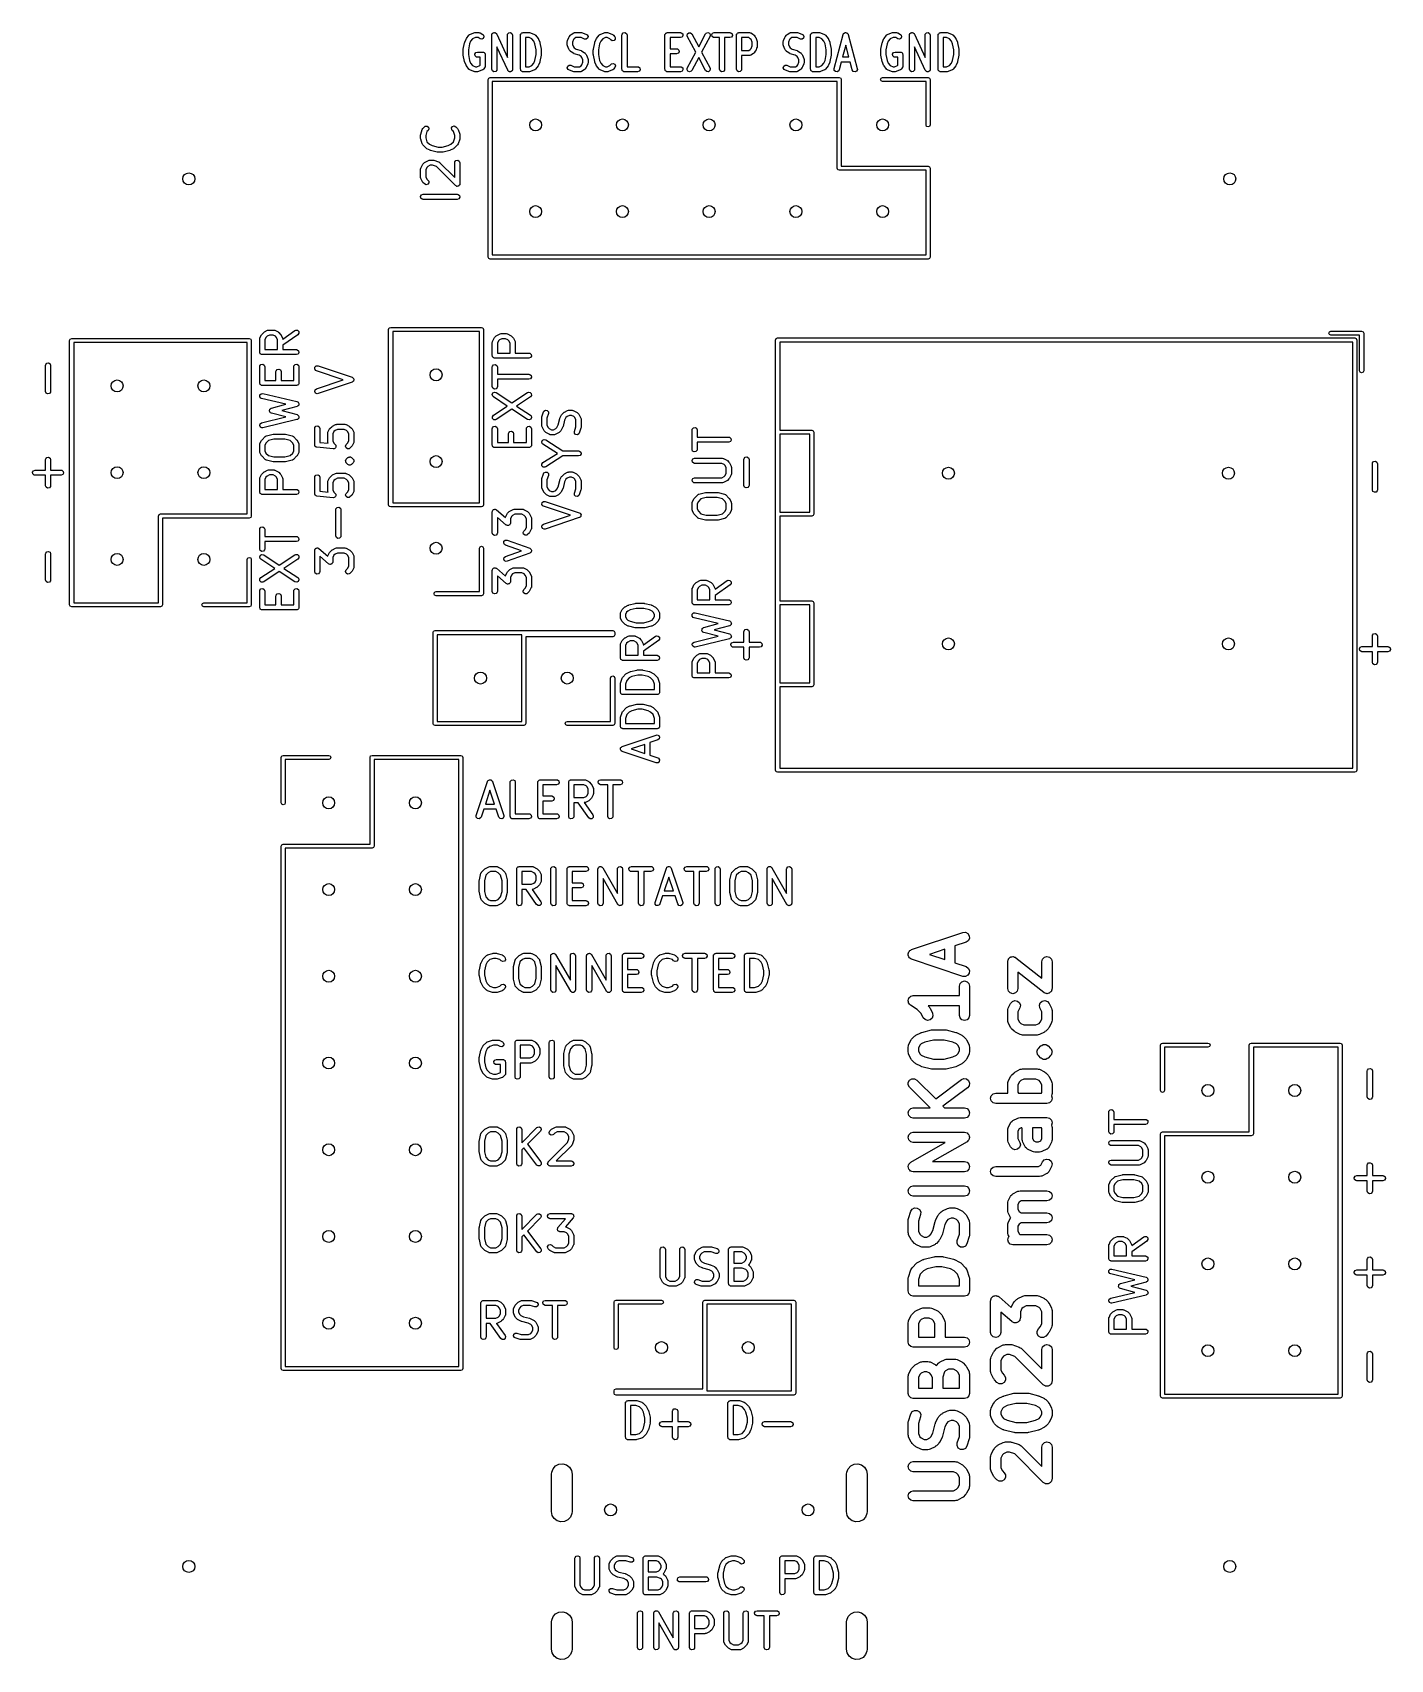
# Model space of a CAD drawing. Extents: x 0.22 to 1.79, y 0.29 to 2.17.
import ezdxf

# ---------------------------------------------------------------- set-up
doc = ezdxf.new("R2010")
doc.units = 0
doc.header["$MEASUREMENT"] = 0
doc.layers.add('BLACK', color=7, linetype='CONTINUOUS')

msp = doc.modelspace()

# ---------------------------------------------------------------- linework, layer by layer
at = {"layer": 'BLACK', "linetype": 'CONTINUOUS'}
for p, q in [((0.717858, 2.15696), (0.718008, 2.15734)), ((0.718008, 2.15734), (0.718012, 2.15748)), ((0.718012, 2.15748), (0.719512, 2.16123)), ((0.719512, 2.16123), (0.719914, 2.16188)), ((0.719914, 2.16188), (0.719948, 2.16198)), ((0.719948, 2.16198), (0.722947, 2.16572)), ((0.722947, 2.16572), (0.723717, 2.1664)), ((0.724833, 2.15863), (0.723596, 2.15554)), ((0.723717, 2.1664), (0.723946, 2.16645)), ((0.723946, 2.16645), (0.724117, 2.16661)), ((0.724117, 2.16661), (0.728617, 2.16848)), ((0.727086, 2.16145), (0.724833, 2.15863)), ((0.730343, 2.1628), (0.727086, 2.16145)), ((0.728617, 2.16848), (0.729618, 2.1687)), ((0.729618, 2.1687), (0.729686, 2.16868)), ((0.729686, 2.16868), (0.729752, 2.16871)), ((0.729752, 2.16871), (0.734252, 2.16871)), ((0.733405, 2.1628), (0.730343, 2.1628)), ((0.735687, 2.16138), (0.733405, 2.1628)), ((0.734252, 2.16871), (0.735262, 2.16853)), ((0.735262, 2.16853), (0.735506, 2.16833)), ((0.735506, 2.16833), (0.735817, 2.16826)), ((0.737662, 2.16096), (0.735687, 2.16138)), ((0.735817, 2.16826), (0.738816, 2.16638)), ((0.739446, 2.1619), (0.737662, 2.16096)), ((0.738816, 2.16638), (0.739579, 2.1657)), ((0.740202, 2.16378), (0.739446, 2.1619)), ((0.739579, 2.1657), (0.740202, 2.16378)), ((0.749297, 2.16576), (0.749475, 2.16677)), ((0.749297, 2.12639), (0.749297, 2.16576)), ((0.749475, 2.16677), (0.749736, 2.16708)), ((0.749736, 2.16708), (0.749844, 2.16747)), ((0.749844, 2.16747), (0.750366, 2.16783)), ((0.750366, 2.16783), (0.750773, 2.16831)), ((0.750773, 2.16831), (0.751173, 2.16838)), ((0.751173, 2.16838), (0.751507, 2.16861)), ((0.751507, 2.16861), (0.752138, 2.16855)), ((0.752138, 2.16855), (0.752762, 2.16866)), ((0.752762, 2.16866), (0.753114, 2.16846)), ((0.753114, 2.16846), (0.753518, 2.16842)), ((0.753518, 2.16842), (0.753963, 2.16797)), ((0.753963, 2.16797), (0.754512, 2.16765)), ((0.754512, 2.16765), (0.75465, 2.16727)), ((0.75465, 2.16727), (0.754935, 2.16698)), ((0.754935, 2.16698), (0.767295, 2.13995)), ((0.767295, 2.16576), (0.767473, 2.16677)), ((0.767295, 2.13995), (0.767295, 2.16576)), ((0.767473, 2.16677), (0.768771, 2.16831)), ((0.768771, 2.16831), (0.77076, 2.16866)), ((0.77076, 2.16866), (0.772509, 2.16765)), ((0.772509, 2.16765), (0.7732, 2.16576)), ((0.7732, 2.16576), (0.7732, 2.12639)), ((0.782293, 2.16576), (0.78236, 2.16614)), ((0.782293, 2.12639), (0.782293, 2.16576)), ((0.782338, 2.16627), (0.782403, 2.16638)), ((0.78236, 2.16614), (0.782338, 2.16627)), ((0.782403, 2.16638), (0.782471, 2.16677)), ((0.782471, 2.16677), (0.782964, 2.16735)), ((0.782964, 2.16735), (0.783348, 2.16802)), ((0.783348, 2.16802), (0.783598, 2.16811)), ((0.783598, 2.16811), (0.783769, 2.16831)), ((0.783769, 2.16831), (0.784525, 2.16845)), ((0.784525, 2.16845), (0.785246, 2.16871)), ((0.785246, 2.16871), (0.792745, 2.16871)), ((0.792154, 2.1628), (0.788198, 2.1628)), ((0.788198, 2.1628), (0.788198, 2.12934)), ((0.795411, 2.16145), (0.792154, 2.1628)), ((0.792745, 2.16871), (0.793755, 2.16853)), ((0.793755, 2.16853), (0.793809, 2.16848)), ((0.793809, 2.16848), (0.79388, 2.16848)), ((0.79388, 2.16848), (0.79838, 2.16661)), ((0.797665, 2.15863), (0.795411, 2.16145)), ((0.798901, 2.15554), (0.797665, 2.15863)), ((0.79838, 2.16661), (0.799243, 2.16605)), ((0.799243, 2.16605), (0.799351, 2.16585)), ((0.799351, 2.16585), (0.79955, 2.16572)), ((0.79955, 2.16572), (0.802549, 2.16198)), ((0.802549, 2.16198), (0.802916, 2.16131)), ((0.802916, 2.16131), (0.802985, 2.16123)), ((0.802985, 2.16123), (0.804485, 2.15748)), ((0.804485, 2.15748), (0.804569, 2.15707)), ((0.836286, 2.15826), (0.836464, 2.15927)), ((0.836286, 2.15451), (0.836286, 2.15826)), ((0.836464, 2.15927), (0.836496, 2.1593)), ((0.836496, 2.1593), (0.836497, 2.15935)), ((0.836497, 2.15935), (0.837997, 2.1631)), ((0.837997, 2.1631), (0.838399, 2.16375)), ((0.838399, 2.16375), (0.838433, 2.16385)), ((0.838433, 2.16385), (0.839933, 2.16572)), ((0.839933, 2.16572), (0.840654, 2.16636)), ((0.840654, 2.16636), (0.840673, 2.16638)), ((0.840673, 2.16638), (0.843673, 2.16826)), ((0.843318, 2.1605), (0.842192, 2.15769)), ((0.842192, 2.15769), (0.842192, 2.15508)), ((0.84423, 2.16164), (0.843318, 2.1605)), ((0.843673, 2.16826), (0.844624, 2.16864)), ((0.846085, 2.1628), (0.84423, 2.16164)), ((0.844624, 2.16864), (0.844939, 2.1686)), ((0.844939, 2.1686), (0.845238, 2.16871)), ((0.845238, 2.16871), (0.852737, 2.16871)), ((0.852147, 2.1628), (0.846085, 2.1628)), ((0.856101, 2.16115), (0.852147, 2.1628)), ((0.852737, 2.16871), (0.853747, 2.16853)), ((0.853747, 2.16853), (0.853802, 2.16848)), ((0.853802, 2.16848), (0.853873, 2.16848)), ((0.853873, 2.16848), (0.858372, 2.16661)), ((0.858119, 2.16106), (0.856101, 2.16115)), ((0.859724, 2.16229), (0.858119, 2.16106)), ((0.858372, 2.16661), (0.859236, 2.16605)), ((0.859236, 2.16605), (0.860165, 2.16426)), ((0.860165, 2.16426), (0.859724, 2.16229)), ((0.867839, 2.15696), (0.867989, 2.15734)), ((0.867989, 2.15734), (0.867993, 2.15748)), ((0.867993, 2.15748), (0.869493, 2.16123)), ((0.869493, 2.16123), (0.869896, 2.16188)), ((0.869896, 2.16188), (0.869929, 2.16198)), ((0.869929, 2.16198), (0.872929, 2.16572)), ((0.872929, 2.16572), (0.873699, 2.1664)), ((0.874814, 2.15863), (0.873577, 2.15554)), ((0.873699, 2.1664), (0.873927, 2.16645)), ((0.873927, 2.16645), (0.874099, 2.16661)), ((0.874099, 2.16661), (0.878598, 2.16848)), ((0.877068, 2.16145), (0.874814, 2.15863)), ((0.880324, 2.1628), (0.877068, 2.16145)), ((0.878598, 2.16848), (0.879599, 2.1687)), ((0.879599, 2.1687), (0.879667, 2.16868)), ((0.879667, 2.16868), (0.879734, 2.16871)), ((0.879734, 2.16871), (0.882733, 2.16871)), ((0.882143, 2.1628), (0.880324, 2.1628)), ((0.885399, 2.16145), (0.882143, 2.1628)), ((0.882733, 2.16871), (0.883743, 2.16853)), ((0.883743, 2.16853), (0.883798, 2.16848)), ((0.883798, 2.16848), (0.883869, 2.16848)), ((0.883869, 2.16848), (0.888368, 2.16661)), ((0.886427, 2.16016), (0.885399, 2.16145)), ((0.888152, 2.15911), (0.886427, 2.16016)), ((0.890149, 2.15941), (0.888152, 2.15911)), ((0.888368, 2.16661), (0.889232, 2.16605)), ((0.889232, 2.16605), (0.889339, 2.16585)), ((0.889339, 2.16585), (0.889539, 2.16573)), ((0.889539, 2.16573), (0.891038, 2.16385)), ((0.891483, 2.16093), (0.890149, 2.15941)), ((0.891038, 2.16385), (0.89153, 2.16295)), ((0.89153, 2.16295), (0.891483, 2.16093)), ((0.899278, 2.16576), (0.899456, 2.16677)), ((0.899278, 2.12639), (0.899278, 2.16576)), ((0.899456, 2.16677), (0.900755, 2.16831)), ((0.900755, 2.16831), (0.902744, 2.16866)), ((0.902744, 2.16866), (0.904493, 2.16765)), ((0.904493, 2.16765), (0.905184, 2.16576)), ((0.905184, 2.16576), (0.905184, 2.12934)), ((0.948772, 2.16576), (0.94884, 2.16614)), ((0.948772, 2.12639), (0.948772, 2.16576)), ((0.948817, 2.16627), (0.948882, 2.16638)), ((0.94884, 2.16614), (0.948817, 2.16627)), ((0.948882, 2.16638), (0.94895, 2.16677)), ((0.94895, 2.16677), (0.949443, 2.16735)), ((0.949443, 2.16735), (0.949827, 2.16802)), ((0.949827, 2.16802), (0.950077, 2.16811)), ((0.950077, 2.16811), (0.950248, 2.16831)), ((0.950248, 2.16831), (0.951004, 2.16845)), ((0.951004, 2.16845), (0.951725, 2.16871)), ((0.951725, 2.16871), (0.966723, 2.16871)), ((0.966723, 2.1628), (0.954678, 2.1628)), ((0.954678, 2.1628), (0.954678, 2.14996)), ((0.966723, 2.16871), (0.967733, 2.16853)), ((0.968621, 2.16349), (0.966723, 2.1628)), ((0.967733, 2.16853), (0.96928, 2.16723)), ((0.969631, 2.16524), (0.968621, 2.16349)), ((0.96928, 2.16723), (0.969631, 2.16524)), ((0.974298, 2.16534), (0.974716, 2.16732)), ((0.974616, 2.16437), (0.974298, 2.16534)), ((0.984374, 2.14607), (0.974616, 2.16437)), ((0.974716, 2.16732), (0.976306, 2.16856)), ((0.976306, 2.16856), (0.978324, 2.16849)), ((0.978324, 2.16849), (0.979827, 2.16714)), ((0.979827, 2.16714), (0.98772, 2.15234)), ((0.98772, 2.15234), (0.995614, 2.16714)), ((1.00082, 2.16437), (0.991067, 2.14607)), ((0.995614, 2.16714), (0.996246, 2.16795)), ((0.996246, 2.16795), (0.99812, 2.16871)), ((0.99812, 2.16871), (1.00004, 2.16808)), ((1.00004, 2.16808), (1.00111, 2.16637)), ((1.00111, 2.16637), (1.00082, 2.16437)), ((1.00281, 2.16627), (1.00382, 2.16802)), ((1.00316, 2.16428), (1.00281, 2.16627)), ((1.00471, 2.16298), (1.00316, 2.16428)), ((1.00382, 2.16802), (1.00572, 2.16871)), ((1.00572, 2.1628), (1.00471, 2.16298)), ((1.00572, 2.16871), (1.02372, 2.16871)), ((1.01176, 2.1628), (1.00572, 2.1628)), ((1.01176, 2.12639), (1.01176, 2.1628)), ((1.02372, 2.1628), (1.01767, 2.1628)), ((1.01767, 2.1628), (1.01767, 2.12639)), ((1.02372, 2.16871), (1.02473, 2.16853)), ((1.02561, 2.16349), (1.02372, 2.1628)), ((1.02473, 2.16853), (1.02627, 2.16723)), ((1.02662, 2.16524), (1.02561, 2.16349)), ((1.02627, 2.16723), (1.02662, 2.16524)), ((1.03126, 2.16576), (1.03133, 2.16614)), ((1.03126, 2.12639), (1.03126, 2.16576)), ((1.03131, 2.16627), (1.03137, 2.16638)), ((1.03133, 2.16614), (1.03131, 2.16627)), ((1.03137, 2.16638), (1.03144, 2.16677)), ((1.03144, 2.16677), (1.03193, 2.16735)), ((1.03193, 2.16735), (1.03232, 2.16802)), ((1.03232, 2.16802), (1.03257, 2.16811)), ((1.03257, 2.16811), (1.03274, 2.16831)), ((1.03274, 2.16831), (1.03349, 2.16845)), ((1.03349, 2.16845), (1.03421, 2.16871)), ((1.03421, 2.16871), (1.04621, 2.16871)), ((1.04537, 2.1628), (1.03717, 2.1628)), ((1.03717, 2.1628), (1.03717, 2.14809)), ((1.04722, 2.16164), (1.04537, 2.1628)), ((1.04621, 2.16871), (1.04722, 2.16853)), ((1.04722, 2.16853), (1.04747, 2.16833)), ((1.04813, 2.1605), (1.04722, 2.16164)), ((1.04747, 2.16833), (1.04778, 2.16826)), ((1.04778, 2.16826), (1.05078, 2.16638)), ((1.04926, 2.15769), (1.04813, 2.1605)), ((1.04926, 2.1532), (1.04926, 2.15769)), ((1.05078, 2.16638), (1.05149, 2.16574)), ((1.05149, 2.16574), (1.05152, 2.16572)), ((1.05152, 2.16572), (1.05302, 2.16385)), ((1.05302, 2.16385), (1.05338, 2.16318)), ((1.05338, 2.16318), (1.05345, 2.1631)), ((1.05345, 2.1631), (1.05495, 2.15935)), ((1.05495, 2.15935), (1.05516, 2.15835)), ((1.05516, 2.15835), (1.05515, 2.1583)), ((1.05515, 2.1583), (1.05516, 2.15826)), ((1.05516, 2.15826), (1.05516, 2.15263)), ((1.08525, 2.15826), (1.08543, 2.15927)), ((1.08525, 2.15451), (1.08525, 2.15826)), ((1.08543, 2.15927), (1.08546, 2.1593)), ((1.08546, 2.1593), (1.08547, 2.15935)), ((1.08547, 2.15935), (1.08697, 2.1631)), ((1.08697, 2.1631), (1.08737, 2.16375)), ((1.08737, 2.16375), (1.0874, 2.16385)), ((1.0874, 2.16385), (1.0889, 2.16572)), ((1.0889, 2.16572), (1.08962, 2.16636)), ((1.08962, 2.16636), (1.08964, 2.16638)), ((1.08964, 2.16638), (1.09264, 2.16826)), ((1.09229, 2.1605), (1.09116, 2.15769)), ((1.09116, 2.15769), (1.09116, 2.15508)), ((1.0932, 2.16164), (1.09229, 2.1605)), ((1.09264, 2.16826), (1.09359, 2.16864)), ((1.09505, 2.1628), (1.0932, 2.16164)), ((1.09359, 2.16864), (1.09391, 2.1686)), ((1.09391, 2.1686), (1.09421, 2.16871)), ((1.09421, 2.16871), (1.10171, 2.16871)), ((1.10112, 2.1628), (1.09505, 2.1628)), ((1.10507, 2.16115), (1.10112, 2.1628)), ((1.10171, 2.16871), (1.10272, 2.16853)), ((1.10272, 2.16853), (1.10277, 2.16848)), ((1.10277, 2.16848), (1.10284, 2.16848)), ((1.10284, 2.16848), (1.10734, 2.16661)), ((1.10709, 2.16106), (1.10507, 2.16115)), ((1.10869, 2.16229), (1.10709, 2.16106)), ((1.10734, 2.16661), (1.1082, 2.16605)), ((1.1082, 2.16605), (1.10913, 2.16426)), ((1.10913, 2.16426), (1.10869, 2.16229)), ((1.11675, 2.16576), (1.11682, 2.16614)), ((1.11675, 2.12639), (1.11675, 2.16576)), ((1.1168, 2.16627), (1.11686, 2.16638)), ((1.11682, 2.16614), (1.1168, 2.16627)), ((1.11686, 2.16638), (1.11693, 2.16677)), ((1.11693, 2.16677), (1.11742, 2.16735)), ((1.11742, 2.16735), (1.11781, 2.16802)), ((1.11781, 2.16802), (1.11806, 2.16811)), ((1.11806, 2.16811), (1.11823, 2.16831)), ((1.11823, 2.16831), (1.11898, 2.16845)), ((1.11898, 2.16845), (1.1197, 2.16871)), ((1.1197, 2.16871), (1.1272, 2.16871)), ((1.12661, 2.1628), (1.12266, 2.1628)), ((1.12266, 2.1628), (1.12266, 2.12934)), ((1.12987, 2.16145), (1.12661, 2.1628)), ((1.1272, 2.16871), (1.12821, 2.16853)), ((1.12821, 2.16853), (1.12827, 2.16848)), ((1.12827, 2.16848), (1.12834, 2.16848)), ((1.12834, 2.16848), (1.13284, 2.16661)), ((1.13212, 2.15863), (1.12987, 2.16145)), ((1.13336, 2.15554), (1.13212, 2.15863)), ((1.13284, 2.16661), (1.1337, 2.16605)), ((1.1337, 2.16605), (1.13381, 2.16585)), ((1.13381, 2.16585), (1.13401, 2.16572)), ((1.13401, 2.16572), (1.13701, 2.16198)), ((1.13701, 2.16198), (1.13737, 2.16131)), ((1.13737, 2.16131), (1.13744, 2.16123)), ((1.13744, 2.16123), (1.13894, 2.15748)), ((1.13894, 2.15748), (1.13903, 2.15707)), ((1.14385, 2.12715), (1.15435, 2.16652)), ((1.15435, 2.16652), (1.15478, 2.16745)), ((1.15478, 2.16745), (1.155, 2.1676)), ((1.155, 2.1676), (1.15511, 2.16785)), ((1.15511, 2.16785), (1.15581, 2.16817)), ((1.15581, 2.16817), (1.15643, 2.16861)), ((1.15643, 2.16861), (1.1567, 2.16858)), ((1.1567, 2.16858), (1.15695, 2.1687)), ((1.15695, 2.1687), (1.15768, 2.1685)), ((1.15768, 2.1685), (1.15844, 2.16843)), ((1.15844, 2.16843), (1.15863, 2.16824)), ((1.15863, 2.16824), (1.1589, 2.16817)), ((1.1589, 2.16817), (1.15933, 2.16755)), ((1.15933, 2.16755), (1.15987, 2.16701)), ((1.15987, 2.16701), (1.1599, 2.16674)), ((1.1599, 2.16674), (1.16005, 2.16652)), ((1.16005, 2.16652), (1.17055, 2.12715)), ((1.1993, 2.15696), (1.19945, 2.15734)), ((1.19945, 2.15748), (1.20095, 2.16123)), ((1.19945, 2.15734), (1.19945, 2.15748)), ((1.20095, 2.16123), (1.20135, 2.16188)), ((1.20135, 2.16188), (1.20139, 2.16198)), ((1.20139, 2.16198), (1.20439, 2.16572)), ((1.20439, 2.16572), (1.20516, 2.1664)), ((1.20627, 2.15863), (1.20504, 2.15554)), ((1.20516, 2.1664), (1.20539, 2.16645)), ((1.20539, 2.16645), (1.20556, 2.16661)), ((1.20556, 2.16661), (1.21006, 2.16848)), ((1.20853, 2.16145), (1.20627, 2.15863)), ((1.21178, 2.1628), (1.20853, 2.16145)), ((1.21006, 2.16848), (1.21106, 2.1687)), ((1.21106, 2.1687), (1.21113, 2.16868)), ((1.21113, 2.16868), (1.21119, 2.16871)), ((1.21119, 2.16871), (1.21569, 2.16871)), ((1.21484, 2.1628), (1.21178, 2.1628)), ((1.21713, 2.16138), (1.21484, 2.1628)), ((1.21569, 2.16871), (1.2167, 2.16853)), ((1.2167, 2.16853), (1.21695, 2.16833)), ((1.21695, 2.16833), (1.21726, 2.16826)), ((1.2191, 2.16096), (1.21713, 2.16138)), ((1.21726, 2.16826), (1.22026, 2.16638)), ((1.22089, 2.1619), (1.2191, 2.16096)), ((1.22026, 2.16638), (1.22102, 2.1657)), ((1.22164, 2.16378), (1.22089, 2.1619)), ((1.22102, 2.1657), (1.22164, 2.16378)), ((1.23074, 2.16576), (1.23091, 2.16677)), ((1.23074, 2.12639), (1.23074, 2.16576)), ((1.23091, 2.16677), (1.23118, 2.16708)), ((1.23118, 2.16708), (1.23128, 2.16747)), ((1.23128, 2.16747), (1.23181, 2.16783)), ((1.23181, 2.16783), (1.23221, 2.16831)), ((1.23221, 2.16831), (1.23261, 2.16838)), ((1.23261, 2.16838), (1.23295, 2.16861)), ((1.23295, 2.16861), (1.23358, 2.16855)), ((1.23358, 2.16855), (1.2342, 2.16866)), ((1.2342, 2.16866), (1.23455, 2.16846)), ((1.23455, 2.16846), (1.23496, 2.16842)), ((1.23496, 2.16842), (1.2354, 2.16797)), ((1.2354, 2.16797), (1.23595, 2.16765)), ((1.23595, 2.16765), (1.23609, 2.16727)), ((1.23609, 2.16727), (1.23638, 2.16698)), ((1.23638, 2.16698), (1.24873, 2.13995)), ((1.24873, 2.16576), (1.24891, 2.16677)), ((1.24873, 2.13995), (1.24873, 2.16576)), ((1.24891, 2.16677), (1.25021, 2.16831)), ((1.25021, 2.16831), (1.2522, 2.16866)), ((1.2522, 2.16866), (1.25395, 2.16765)), ((1.25395, 2.16765), (1.25464, 2.16576)), ((1.25464, 2.16576), (1.25464, 2.12639)), ((1.26373, 2.16576), (1.2638, 2.16614)), ((1.26373, 2.12639), (1.26373, 2.16576)), ((1.26378, 2.16627), (1.26384, 2.16638)), ((1.2638, 2.16614), (1.26378, 2.16627)), ((1.26384, 2.16638), (1.26391, 2.16677)), ((1.26391, 2.16677), (1.2644, 2.16735)), ((1.2644, 2.16735), (1.26479, 2.16802)), ((1.26479, 2.16802), (1.26504, 2.16811)), ((1.26504, 2.16811), (1.26521, 2.16831)), ((1.26521, 2.16831), (1.26596, 2.16845)), ((1.26596, 2.16845), (1.26669, 2.16871)), ((1.26669, 2.16871), (1.27418, 2.16871)), ((1.27359, 2.1628), (1.26964, 2.1628)), ((1.26964, 2.1628), (1.26964, 2.12934)), ((1.27685, 2.16145), (1.27359, 2.1628)), ((1.27418, 2.16871), (1.27519, 2.16853)), ((1.27519, 2.16853), (1.27525, 2.16848)), ((1.27525, 2.16848), (1.27532, 2.16848)), ((1.27532, 2.16848), (1.27982, 2.16661)), ((1.2791, 2.15863), (1.27685, 2.16145)), ((1.28034, 2.15554), (1.2791, 2.15863)), ((1.27982, 2.16661), (1.28068, 2.16605)), ((1.28068, 2.16605), (1.28079, 2.16585)), ((1.28079, 2.16585), (1.28099, 2.16572)), ((1.28099, 2.16572), (1.28399, 2.16198)), ((1.28399, 2.16198), (1.28436, 2.16131)), ((1.28436, 2.16131), (1.28443, 2.16123)), ((1.28443, 2.16123), (1.28592, 2.15748)), ((1.28592, 2.15748), (1.28601, 2.15707)), ((0.716301, 2.14888), (0.716379, 2.14933)), ((0.716301, 2.14326), (0.716301, 2.14888)), ((0.716348, 2.14313), (0.716301, 2.14326)), ((0.716358, 2.14268), (0.716348, 2.14313)), ((0.716358, 2.14946), (0.717858, 2.15696)), ((0.716379, 2.14933), (0.716358, 2.14946)), ((0.717858, 2.13518), (0.716358, 2.14268)), ((0.723596, 2.15554), (0.722207, 2.14859)), ((0.722207, 2.14859), (0.722207, 2.14355)), ((0.722207, 2.14355), (0.723596, 2.1366)), ((0.729844, 2.14377), (0.730854, 2.14552)), ((0.730195, 2.14178), (0.729844, 2.14377)), ((0.731742, 2.14048), (0.730195, 2.14178)), ((0.730854, 2.14552), (0.732752, 2.14621)), ((0.732752, 2.14031), (0.731742, 2.14048)), ((0.732752, 2.14621), (0.738751, 2.14621)), ((0.735799, 2.14031), (0.732752, 2.14031)), ((0.735799, 2.13117), (0.735799, 2.14031)), ((0.738751, 2.14621), (0.739135, 2.14614)), ((0.739135, 2.14614), (0.739264, 2.14617)), ((0.739264, 2.14617), (0.739378, 2.1461)), ((0.739378, 2.1461), (0.739761, 2.14603)), ((0.739761, 2.14603), (0.740349, 2.14554)), ((0.740349, 2.14554), (0.741013, 2.14516)), ((0.741013, 2.14516), (0.741104, 2.14491)), ((0.741104, 2.14491), (0.741309, 2.14473)), ((0.741309, 2.14473), (0.741442, 2.14398)), ((0.741442, 2.14398), (0.741704, 2.14326)), ((0.741704, 2.14326), (0.741704, 2.13013)), ((0.767562, 2.12516), (0.755202, 2.15219)), ((0.755202, 2.15219), (0.755202, 2.12639)), ((0.800291, 2.14859), (0.798901, 2.15554)), ((0.798901, 2.1366), (0.800291, 2.14355)), ((0.800291, 2.14355), (0.800291, 2.14859)), ((0.804569, 2.15707), (0.804639, 2.15696)), ((0.804639, 2.15696), (0.806139, 2.14946)), ((0.806139, 2.14268), (0.804639, 2.13518)), ((0.806196, 2.14326), (0.806118, 2.14281)), ((0.806118, 2.14281), (0.806139, 2.14268)), ((0.806139, 2.14946), (0.806149, 2.14901)), ((0.806149, 2.14901), (0.806196, 2.14888)), ((0.806196, 2.14888), (0.806196, 2.14326)), ((0.836303, 2.15446), (0.836286, 2.15451)), ((0.836287, 2.15441), (0.836303, 2.15446)), ((0.836497, 2.15341), (0.836287, 2.15441)), ((0.837997, 2.14966), (0.836497, 2.15341)), ((0.838067, 2.14958), (0.837997, 2.14966)), ((0.838433, 2.14891), (0.838067, 2.14958)), ((0.839933, 2.14704), (0.838433, 2.14891)), ((0.839959, 2.14702), (0.839933, 2.14704)), ((0.840673, 2.14638), (0.839959, 2.14702)), ((0.843673, 2.1445), (0.840673, 2.14638)), ((0.842192, 2.15508), (0.843318, 2.15226)), ((0.843318, 2.15226), (0.84423, 2.15112)), ((0.843803, 2.14448), (0.843673, 2.1445)), ((0.844357, 2.14419), (0.843803, 2.14448)), ((0.84423, 2.15112), (0.846481, 2.14971)), ((0.849994, 2.14243), (0.844357, 2.14419)), ((0.846481, 2.14971), (0.852118, 2.14795)), ((0.852245, 2.14102), (0.849994, 2.14243)), ((0.852118, 2.14795), (0.852672, 2.14766)), ((0.853158, 2.13988), (0.852245, 2.14102)), ((0.852672, 2.14766), (0.852802, 2.14764)), ((0.852802, 2.14764), (0.855802, 2.14576)), ((0.854284, 2.13707), (0.853158, 2.13988)), ((0.855802, 2.14576), (0.856516, 2.14512)), ((0.856516, 2.14512), (0.856543, 2.1451)), ((0.856543, 2.1451), (0.858042, 2.14323)), ((0.858042, 2.14323), (0.858409, 2.14256)), ((0.858409, 2.14256), (0.858478, 2.14248)), ((0.858478, 2.14248), (0.859978, 2.13873)), ((0.859978, 2.13873), (0.860188, 2.13773)), ((0.866282, 2.14888), (0.86636, 2.14933)), ((0.866282, 2.14326), (0.866282, 2.14888)), ((0.866329, 2.14313), (0.866282, 2.14326)), ((0.86634, 2.14268), (0.866329, 2.14313)), ((0.86634, 2.14946), (0.867839, 2.15696)), ((0.86636, 2.14933), (0.86634, 2.14946)), ((0.867839, 2.13518), (0.86634, 2.14268)), ((0.873577, 2.15554), (0.872188, 2.14859)), ((0.872188, 2.14859), (0.872188, 2.14355)), ((0.872188, 2.14355), (0.873577, 2.1366)), ((0.954678, 2.14996), (0.962223, 2.14996)), ((0.962223, 2.14405), (0.954678, 2.14405)), ((0.954678, 2.14405), (0.954678, 2.12934)), ((0.962223, 2.14996), (0.963233, 2.14978)), ((0.964121, 2.14475), (0.962223, 2.14405)), ((0.963233, 2.14978), (0.964781, 2.14848)), ((0.965131, 2.14649), (0.964121, 2.14475)), ((0.964781, 2.14848), (0.965131, 2.14649)), ((0.974616, 2.12777), (0.984374, 2.14607)), ((0.98772, 2.1398), (0.979827, 2.125)), ((0.995614, 2.125), (0.98772, 2.1398)), ((0.991067, 2.14607), (1.00082, 2.12777)), ((1.03717, 2.14809), (1.04537, 2.14809)), ((1.04621, 2.14218), (1.03717, 2.14218)), ((1.03717, 2.14218), (1.03717, 2.12639)), ((1.04537, 2.14809), (1.04722, 2.14924)), ((1.04651, 2.14229), (1.04621, 2.14218)), ((1.04683, 2.14224), (1.04651, 2.14229)), ((1.04778, 2.14263), (1.04683, 2.14224)), ((1.04722, 2.14924), (1.04813, 2.15039)), ((1.05078, 2.1445), (1.04778, 2.14263)), ((1.04813, 2.15039), (1.04926, 2.1532)), ((1.0508, 2.14453), (1.05078, 2.1445)), ((1.05152, 2.14516), (1.0508, 2.14453)), ((1.05302, 2.14704), (1.05152, 2.14516)), ((1.05305, 2.14714), (1.05302, 2.14704)), ((1.05345, 2.14779), (1.05305, 2.14714)), ((1.05495, 2.15154), (1.05345, 2.14779)), ((1.05496, 2.15158), (1.05495, 2.15154)), ((1.05499, 2.15162), (1.05496, 2.15158)), ((1.05516, 2.15263), (1.05499, 2.15162)), ((1.08527, 2.15446), (1.08525, 2.15451)), ((1.08526, 2.15441), (1.08527, 2.15446)), ((1.08547, 2.15341), (1.08526, 2.15441)), ((1.08697, 2.14966), (1.08547, 2.15341)), ((1.08704, 2.14958), (1.08697, 2.14966)), ((1.0874, 2.14891), (1.08704, 2.14958)), ((1.0889, 2.14704), (1.0874, 2.14891)), ((1.08893, 2.14702), (1.0889, 2.14704)), ((1.08964, 2.14638), (1.08893, 2.14702)), ((1.09264, 2.1445), (1.08964, 2.14638)), ((1.09116, 2.15508), (1.09229, 2.15226)), ((1.09229, 2.15226), (1.0932, 2.15112)), ((1.09277, 2.14448), (1.09264, 2.1445)), ((1.09333, 2.14419), (1.09277, 2.14448)), ((1.0932, 2.15112), (1.09545, 2.14971)), ((1.09896, 2.14243), (1.09333, 2.14419)), ((1.09545, 2.14971), (1.10109, 2.14795)), ((1.10121, 2.14102), (1.09896, 2.14243)), ((1.10109, 2.14795), (1.10164, 2.14766)), ((1.10213, 2.13988), (1.10121, 2.14102)), ((1.10164, 2.14766), (1.10177, 2.14764)), ((1.10177, 2.14764), (1.10477, 2.14576)), ((1.10325, 2.13707), (1.10213, 2.13988)), ((1.10477, 2.14576), (1.10549, 2.14512)), ((1.10549, 2.14512), (1.10551, 2.1451)), ((1.10551, 2.1451), (1.10701, 2.14323)), ((1.10701, 2.14323), (1.10738, 2.14256)), ((1.10738, 2.14256), (1.10745, 2.14248)), ((1.10745, 2.14248), (1.10895, 2.13873)), ((1.10895, 2.13873), (1.10916, 2.13773)), ((1.13475, 2.14859), (1.13336, 2.15554)), ((1.13336, 2.1366), (1.13475, 2.14355)), ((1.13475, 2.14355), (1.13475, 2.14859)), ((1.13903, 2.15707), (1.1391, 2.15696)), ((1.1391, 2.15696), (1.1406, 2.14946)), ((1.1406, 2.14268), (1.1391, 2.13518)), ((1.14065, 2.14326), (1.14058, 2.14281)), ((1.14058, 2.14281), (1.1406, 2.14268)), ((1.1406, 2.14946), (1.14061, 2.14901)), ((1.14061, 2.14901), (1.14065, 2.14888)), ((1.14065, 2.14888), (1.14065, 2.14326)), ((1.1572, 2.1543), (1.15354, 2.14059)), ((1.15354, 2.14059), (1.16085, 2.14059)), ((1.16085, 2.14059), (1.1572, 2.1543)), ((1.19774, 2.14888), (1.19782, 2.14933)), ((1.19774, 2.14326), (1.19774, 2.14888)), ((1.19779, 2.14313), (1.19774, 2.14326)), ((1.1978, 2.14268), (1.19779, 2.14313)), ((1.1978, 2.14946), (1.1993, 2.15696)), ((1.19782, 2.14933), (1.1978, 2.14946)), ((1.1993, 2.13518), (1.1978, 2.14268)), ((1.20504, 2.15554), (1.20365, 2.14859)), ((1.20365, 2.14859), (1.20365, 2.14355)), ((1.20365, 2.14355), (1.20504, 2.1366)), ((1.21128, 2.14377), (1.21229, 2.14552)), ((1.21163, 2.14178), (1.21128, 2.14377)), ((1.21318, 2.14048), (1.21163, 2.14178)), ((1.21229, 2.14552), (1.21419, 2.14621)), ((1.21419, 2.14031), (1.21318, 2.14048)), ((1.21419, 2.14621), (1.22019, 2.14621)), ((1.21724, 2.14031), (1.21419, 2.14031)), ((1.21724, 2.13117), (1.21724, 2.14031)), ((1.22019, 2.14621), (1.22057, 2.14614)), ((1.22057, 2.14614), (1.2207, 2.14617)), ((1.2207, 2.14617), (1.22082, 2.1461)), ((1.22082, 2.1461), (1.2212, 2.14603)), ((1.2212, 2.14603), (1.22179, 2.14554)), ((1.22179, 2.14554), (1.22245, 2.14516)), ((1.22245, 2.14516), (1.22254, 2.14491)), ((1.22254, 2.14491), (1.22275, 2.14473)), ((1.22275, 2.14473), (1.22288, 2.14398)), ((1.22288, 2.14398), (1.22314, 2.14326)), ((1.22314, 2.14326), (1.22314, 2.13013)), ((1.249, 2.12516), (1.23664, 2.15219)), ((1.23664, 2.15219), (1.23664, 2.12639)), ((1.28173, 2.14859), (1.28034, 2.15554)), ((1.28034, 2.1366), (1.28173, 2.14355)), ((1.28173, 2.14355), (1.28173, 2.14859)), ((1.28601, 2.15707), (1.28608, 2.15696)), ((1.28608, 2.15696), (1.28758, 2.14946)), ((1.28758, 2.14268), (1.28608, 2.13518)), ((1.28764, 2.14326), (1.28756, 2.14281)), ((1.28756, 2.14281), (1.28758, 2.14268)), ((1.28758, 2.14946), (1.28759, 2.14901)), ((1.28759, 2.14901), (1.28764, 2.14888)), ((1.28764, 2.14888), (1.28764, 2.14326)), ((0.717928, 2.13507), (0.717858, 2.13518)), ((0.718012, 2.13466), (0.717928, 2.13507)), ((0.719512, 2.13091), (0.718012, 2.13466)), ((0.719581, 2.13083), (0.719512, 2.13091)), ((0.719948, 2.13016), (0.719581, 2.13083)), ((0.722947, 2.12642), (0.719948, 2.13016)), ((0.723146, 2.12629), (0.722947, 2.12642)), ((0.723254, 2.12609), (0.723146, 2.12629)), ((0.724117, 2.12553), (0.723254, 2.12609)), ((0.723596, 2.1366), (0.724832, 2.13351)), ((0.728617, 2.12366), (0.724117, 2.12553)), ((0.724832, 2.13351), (0.727086, 2.13069)), ((0.727086, 2.13069), (0.730343, 2.12934)), ((0.728688, 2.12366), (0.728617, 2.12366)), ((0.728743, 2.12361), (0.728688, 2.12366)), ((0.729752, 2.12343), (0.728743, 2.12361)), ((0.732752, 2.12343), (0.729752, 2.12343)), ((0.730343, 2.12934), (0.732162, 2.12934)), ((0.732162, 2.12934), (0.735418, 2.13069)), ((0.732819, 2.12346), (0.732752, 2.12343)), ((0.732887, 2.12344), (0.732819, 2.12346)), ((0.733888, 2.12366), (0.732887, 2.12344)), ((0.738387, 2.12553), (0.733888, 2.12366)), ((0.735418, 2.13069), (0.735799, 2.13117)), ((0.738559, 2.12569), (0.738387, 2.12553)), ((0.738787, 2.12574), (0.738559, 2.12569)), ((0.739557, 2.12642), (0.738787, 2.12574)), ((0.741057, 2.12829), (0.739557, 2.12642)), ((0.741213, 2.12875), (0.741057, 2.12829)), ((0.741526, 2.12912), (0.741213, 2.12875)), ((0.741704, 2.13013), (0.741526, 2.12912)), ((0.749988, 2.12449), (0.749297, 2.12639)), ((0.751737, 2.12348), (0.749988, 2.12449)), ((0.753726, 2.12383), (0.751737, 2.12348)), ((0.755024, 2.12538), (0.753726, 2.12383)), ((0.755202, 2.12639), (0.755024, 2.12538)), ((0.767847, 2.12487), (0.767562, 2.12516)), ((0.767986, 2.12449), (0.767847, 2.12487)), ((0.768535, 2.12417), (0.767986, 2.12449)), ((0.768979, 2.12372), (0.768535, 2.12417)), ((0.769383, 2.12368), (0.768979, 2.12372)), ((0.769735, 2.12348), (0.769383, 2.12368)), ((0.770359, 2.12359), (0.769735, 2.12348)), ((0.77099, 2.12353), (0.770359, 2.12359)), ((0.771324, 2.12376), (0.77099, 2.12353)), ((0.771724, 2.12383), (0.771324, 2.12376)), ((0.772131, 2.12431), (0.771724, 2.12383)), ((0.772653, 2.12467), (0.772131, 2.12431)), ((0.772761, 2.12506), (0.772653, 2.12467)), ((0.773022, 2.12538), (0.772761, 2.12506)), ((0.7732, 2.12639), (0.773022, 2.12538)), ((0.782555, 2.12566), (0.782293, 2.12639)), ((0.782688, 2.12491), (0.782555, 2.12566)), ((0.782892, 2.12474), (0.782688, 2.12491)), ((0.782984, 2.12449), (0.782892, 2.12474)), ((0.783648, 2.1241), (0.782984, 2.12449)), ((0.784236, 2.12361), (0.783648, 2.1241)), ((0.784619, 2.12354), (0.784236, 2.12361)), ((0.784733, 2.12348), (0.784619, 2.12354)), ((0.784862, 2.1235), (0.784733, 2.12348)), ((0.785246, 2.12343), (0.784862, 2.1235)), ((0.792745, 2.12343), (0.785246, 2.12343)), ((0.788198, 2.12934), (0.792154, 2.12934)), ((0.792154, 2.12934), (0.795411, 2.13069)), ((0.792812, 2.12346), (0.792745, 2.12343)), ((0.79288, 2.12344), (0.792812, 2.12346)), ((0.79388, 2.12366), (0.79288, 2.12344)), ((0.79838, 2.12553), (0.79388, 2.12366)), ((0.795411, 2.13069), (0.797665, 2.13351)), ((0.797665, 2.13351), (0.798901, 2.1366)), ((0.798551, 2.12569), (0.79838, 2.12553)), ((0.79878, 2.12574), (0.798551, 2.12569)), ((0.79955, 2.12642), (0.79878, 2.12574)), ((0.802549, 2.13016), (0.79955, 2.12642)), ((0.802583, 2.13026), (0.802549, 2.13016)), ((0.802985, 2.13091), (0.802583, 2.13026)), ((0.804485, 2.13466), (0.802985, 2.13091)), ((0.804489, 2.1348), (0.804485, 2.13466)), ((0.804639, 2.13518), (0.804489, 2.1348)), ((0.83631, 2.12788), (0.836752, 2.12985)), ((0.837239, 2.12609), (0.83631, 2.12788)), ((0.836752, 2.12985), (0.838357, 2.13108)), ((0.838103, 2.12553), (0.837239, 2.12609)), ((0.842603, 2.12366), (0.838103, 2.12553)), ((0.838357, 2.13108), (0.840374, 2.13099)), ((0.840374, 2.13099), (0.844329, 2.12934)), ((0.842674, 2.12366), (0.842603, 2.12366)), ((0.842728, 2.12361), (0.842674, 2.12366)), ((0.843738, 2.12343), (0.842728, 2.12361)), ((0.851237, 2.12343), (0.843738, 2.12343)), ((0.844329, 2.12934), (0.85039, 2.12934)), ((0.85039, 2.12934), (0.852245, 2.1305)), ((0.851536, 2.12354), (0.851237, 2.12343)), ((0.851851, 2.1235), (0.851536, 2.12354)), ((0.852802, 2.12388), (0.851851, 2.1235)), ((0.852245, 2.1305), (0.853158, 2.13164)), ((0.855802, 2.12576), (0.852802, 2.12388)), ((0.853158, 2.13164), (0.854284, 2.13445)), ((0.854284, 2.13445), (0.854284, 2.13707)), ((0.855821, 2.12578), (0.855802, 2.12576)), ((0.856543, 2.12642), (0.855821, 2.12578)), ((0.858042, 2.12829), (0.856543, 2.12642)), ((0.858076, 2.12839), (0.858042, 2.12829)), ((0.858478, 2.12904), (0.858076, 2.12839)), ((0.859978, 2.13279), (0.858478, 2.12904)), ((0.85998, 2.13284), (0.859978, 2.13279)), ((0.860011, 2.13287), (0.85998, 2.13284)), ((0.860189, 2.13388), (0.860011, 2.13287)), ((0.860188, 2.13773), (0.860172, 2.13768)), ((0.860172, 2.13768), (0.860189, 2.13763)), ((0.860189, 2.13763), (0.860189, 2.13388)), ((0.867909, 2.13507), (0.867839, 2.13518)), ((0.867993, 2.13466), (0.867909, 2.13507)), ((0.869493, 2.13091), (0.867993, 2.13466)), ((0.869563, 2.13083), (0.869493, 2.13091)), ((0.869929, 2.13016), (0.869563, 2.13083)), ((0.872929, 2.12642), (0.869929, 2.13016)), ((0.873128, 2.12629), (0.872929, 2.12642)), ((0.873235, 2.12609), (0.873128, 2.12629)), ((0.874099, 2.12553), (0.873235, 2.12609)), ((0.873577, 2.1366), (0.874814, 2.13351)), ((0.878598, 2.12366), (0.874099, 2.12553)), ((0.874814, 2.13351), (0.877068, 2.13069)), ((0.877068, 2.13069), (0.880324, 2.12934)), ((0.878669, 2.12366), (0.878598, 2.12366)), ((0.878724, 2.12361), (0.878669, 2.12366)), ((0.879734, 2.12343), (0.878724, 2.12361)), ((0.882733, 2.12343), (0.879734, 2.12343)), ((0.880324, 2.12934), (0.882143, 2.12934)), ((0.882143, 2.12934), (0.885399, 2.13069)), ((0.8828, 2.12346), (0.882733, 2.12343)), ((0.882868, 2.12344), (0.8828, 2.12346)), ((0.883869, 2.12366), (0.882868, 2.12344)), ((0.888368, 2.12553), (0.883869, 2.12366)), ((0.885399, 2.13069), (0.886427, 2.13198)), ((0.886427, 2.13198), (0.887197, 2.13266)), ((0.887197, 2.13266), (0.889177, 2.13305)), ((0.88854, 2.12569), (0.888368, 2.12553)), ((0.888769, 2.12574), (0.88854, 2.12569)), ((0.889539, 2.12642), (0.888769, 2.12574)), ((0.889177, 2.13305), (0.89095, 2.13209)), ((0.891038, 2.12829), (0.889539, 2.12642)), ((0.89095, 2.13209), (0.891685, 2.1302)), ((0.891685, 2.1302), (0.891038, 2.12829)), ((0.899541, 2.12566), (0.899278, 2.12639)), ((0.899674, 2.12491), (0.899541, 2.12566)), ((0.899878, 2.12474), (0.899674, 2.12491)), ((0.899969, 2.12449), (0.899878, 2.12474)), ((0.900633, 2.1241), (0.899969, 2.12449)), ((0.901221, 2.12361), (0.900633, 2.1241)), ((0.901605, 2.12354), (0.901221, 2.12361)), ((0.901718, 2.12348), (0.901605, 2.12354)), ((0.901847, 2.1235), (0.901718, 2.12348)), ((0.902231, 2.12343), (0.901847, 2.1235)), ((0.917229, 2.12343), (0.902231, 2.12343)), ((0.905184, 2.12934), (0.917229, 2.12934)), ((0.917229, 2.12934), (0.918239, 2.12916)), ((0.919127, 2.12412), (0.917229, 2.12343)), ((0.918239, 2.12916), (0.919786, 2.12786)), ((0.920137, 2.12587), (0.919127, 2.12412)), ((0.919786, 2.12786), (0.920137, 2.12587)), ((0.949034, 2.12566), (0.948772, 2.12639)), ((0.949168, 2.12491), (0.949034, 2.12566)), ((0.949372, 2.12474), (0.949168, 2.12491)), ((0.949463, 2.12449), (0.949372, 2.12474)), ((0.950127, 2.1241), (0.949463, 2.12449)), ((0.950715, 2.12361), (0.950127, 2.1241)), ((0.951098, 2.12354), (0.950715, 2.12361)), ((0.951212, 2.12348), (0.951098, 2.12354)), ((0.951341, 2.1235), (0.951212, 2.12348)), ((0.951725, 2.12343), (0.951341, 2.1235)), ((0.966723, 2.12343), (0.951725, 2.12343)), ((0.954678, 2.12934), (0.966723, 2.12934)), ((0.966723, 2.12934), (0.967733, 2.12916)), ((0.968621, 2.12412), (0.966723, 2.12343)), ((0.967733, 2.12916), (0.96928, 2.12786)), ((0.969631, 2.12587), (0.968621, 2.12412)), ((0.96928, 2.12786), (0.969631, 2.12587)), ((0.974333, 2.12577), (0.974616, 2.12777)), ((0.975401, 2.12406), (0.974333, 2.12577)), ((0.977321, 2.12343), (0.975401, 2.12406)), ((0.979195, 2.12419), (0.977321, 2.12343)), ((0.979827, 2.125), (0.979195, 2.12419)), ((0.997116, 2.12365), (0.995614, 2.125)), ((0.999135, 2.12358), (0.997116, 2.12365)), ((1.00073, 2.12482), (0.999135, 2.12358)), ((1.00114, 2.1268), (1.00073, 2.12482)), ((1.00082, 2.12777), (1.00114, 2.1268)), ((1.01245, 2.12449), (1.01176, 2.12639)), ((1.0142, 2.12348), (1.01245, 2.12449)), ((1.01619, 2.12383), (1.0142, 2.12348)), ((1.01749, 2.12538), (1.01619, 2.12383)), ((1.01767, 2.12639), (1.01749, 2.12538)), ((1.03195, 2.12449), (1.03126, 2.12639)), ((1.0337, 2.12348), (1.03195, 2.12449)), ((1.03569, 2.12383), (1.0337, 2.12348)), ((1.03699, 2.12538), (1.03569, 2.12383)), ((1.03717, 2.12639), (1.03699, 2.12538)), ((1.08528, 2.12788), (1.08572, 2.12985)), ((1.08621, 2.12609), (1.08528, 2.12788)), ((1.08572, 2.12985), (1.08733, 2.13108)), ((1.08707, 2.12553), (1.08621, 2.12609)), ((1.09157, 2.12366), (1.08707, 2.12553)), ((1.08733, 2.13108), (1.08934, 2.13099)), ((1.08934, 2.13099), (1.0933, 2.12934)), ((1.09164, 2.12366), (1.09157, 2.12366)), ((1.0917, 2.12361), (1.09164, 2.12366)), ((1.09271, 2.12343), (1.0917, 2.12361)), ((1.10021, 2.12343), (1.09271, 2.12343)), ((1.0933, 2.12934), (1.09936, 2.12934)), ((1.09936, 2.12934), (1.10121, 2.1305)), ((1.10051, 2.12354), (1.10021, 2.12343)), ((1.10082, 2.1235), (1.10051, 2.12354)), ((1.10177, 2.12388), (1.10082, 2.1235)), ((1.10121, 2.1305), (1.10213, 2.13164)), ((1.10477, 2.12576), (1.10177, 2.12388)), ((1.10213, 2.13164), (1.10325, 2.13445)), ((1.10325, 2.13445), (1.10325, 2.13707)), ((1.10479, 2.12578), (1.10477, 2.12576)), ((1.10551, 2.12642), (1.10479, 2.12578)), ((1.10701, 2.12829), (1.10551, 2.12642)), ((1.10704, 2.12839), (1.10701, 2.12829)), ((1.10745, 2.12904), (1.10704, 2.12839)), ((1.10895, 2.13279), (1.10745, 2.12904)), ((1.10898, 2.13287), (1.10895, 2.13284)), ((1.10895, 2.13284), (1.10895, 2.13279)), ((1.10916, 2.13388), (1.10898, 2.13287)), ((1.10916, 2.13773), (1.10914, 2.13768)), ((1.10914, 2.13768), (1.10916, 2.13763)), ((1.10916, 2.13763), (1.10916, 2.13388)), ((1.11701, 2.12566), (1.11675, 2.12639)), ((1.11715, 2.12491), (1.11701, 2.12566)), ((1.11735, 2.12474), (1.11715, 2.12491)), ((1.11744, 2.12449), (1.11735, 2.12474)), ((1.11811, 2.1241), (1.11744, 2.12449)), ((1.11869, 2.12361), (1.11811, 2.1241)), ((1.11908, 2.12354), (1.11869, 2.12361)), ((1.11919, 2.12348), (1.11908, 2.12354)), ((1.11932, 2.1235), (1.11919, 2.12348)), ((1.1197, 2.12343), (1.11932, 2.1235)), ((1.1272, 2.12343), (1.1197, 2.12343)), ((1.12266, 2.12934), (1.12661, 2.12934)), ((1.12661, 2.12934), (1.12987, 2.13069)), ((1.12727, 2.12346), (1.1272, 2.12343)), ((1.12734, 2.12344), (1.12727, 2.12346)), ((1.12834, 2.12366), (1.12734, 2.12344)), ((1.13284, 2.12553), (1.12834, 2.12366)), ((1.12987, 2.13069), (1.13212, 2.13351)), ((1.13212, 2.13351), (1.13336, 2.1366)), ((1.13301, 2.12569), (1.13284, 2.12553)), ((1.13324, 2.12574), (1.13301, 2.12569)), ((1.13401, 2.12642), (1.13324, 2.12574)), ((1.13701, 2.13016), (1.13401, 2.12642)), ((1.13704, 2.13026), (1.13701, 2.13016)), ((1.13744, 2.13091), (1.13704, 2.13026)), ((1.13894, 2.13466), (1.13744, 2.13091)), ((1.13895, 2.1348), (1.13894, 2.13466)), ((1.1391, 2.13518), (1.13895, 2.1348)), ((1.14403, 2.12513), (1.14385, 2.12715)), ((1.14546, 2.12371), (1.14403, 2.12513)), ((1.14747, 2.12353), (1.14546, 2.12371)), ((1.14912, 2.12469), (1.14747, 2.12353)), ((1.14955, 2.12562), (1.14912, 2.12469)), ((1.15197, 2.13468), (1.14955, 2.12562)), ((1.16243, 2.13468), (1.15197, 2.13468)), ((1.16484, 2.12562), (1.16243, 2.13468)), ((1.166, 2.12397), (1.16484, 2.12562)), ((1.16795, 2.12344), (1.166, 2.12397)), ((1.16978, 2.12429), (1.16795, 2.12344)), ((1.17064, 2.12612), (1.16978, 2.12429)), ((1.17055, 2.12715), (1.17064, 2.12612)), ((1.19937, 2.13507), (1.1993, 2.13518)), ((1.19945, 2.13466), (1.19937, 2.13507)), ((1.20095, 2.13091), (1.19945, 2.13466)), ((1.20102, 2.13083), (1.20095, 2.13091)), ((1.20139, 2.13016), (1.20102, 2.13083)), ((1.20439, 2.12642), (1.20139, 2.13016)), ((1.20459, 2.12629), (1.20439, 2.12642)), ((1.20469, 2.12609), (1.20459, 2.12629)), ((1.20556, 2.12553), (1.20469, 2.12609)), ((1.20504, 2.1366), (1.20627, 2.13351)), ((1.21006, 2.12366), (1.20556, 2.12553)), ((1.20627, 2.13351), (1.20853, 2.13069)), ((1.20853, 2.13069), (1.21178, 2.12934)), ((1.21013, 2.12366), (1.21006, 2.12366)), ((1.21018, 2.12361), (1.21013, 2.12366)), ((1.21119, 2.12343), (1.21018, 2.12361)), ((1.21419, 2.12343), (1.21119, 2.12343)), ((1.21178, 2.12934), (1.2136, 2.12934)), ((1.2136, 2.12934), (1.21686, 2.13069)), ((1.21426, 2.12346), (1.21419, 2.12343)), ((1.21433, 2.12344), (1.21426, 2.12346)), ((1.21533, 2.12366), (1.21433, 2.12344)), ((1.21983, 2.12553), (1.21533, 2.12366)), ((1.21686, 2.13069), (1.21724, 2.13117)), ((1.22, 2.12569), (1.21983, 2.12553)), ((1.22023, 2.12574), (1.22, 2.12569)), ((1.221, 2.12642), (1.22023, 2.12574)), ((1.2225, 2.12829), (1.221, 2.12642)), ((1.22265, 2.12875), (1.2225, 2.12829)), ((1.22297, 2.12912), (1.22265, 2.12875)), ((1.22314, 2.13013), (1.22297, 2.12912)), ((1.23143, 2.12449), (1.23074, 2.12639)), ((1.23318, 2.12348), (1.23143, 2.12449)), ((1.23517, 2.12383), (1.23318, 2.12348)), ((1.23646, 2.12538), (1.23517, 2.12383)), ((1.23664, 2.12639), (1.23646, 2.12538)), ((1.24929, 2.12487), (1.249, 2.12516)), ((1.24943, 2.12449), (1.24929, 2.12487)), ((1.24997, 2.12417), (1.24943, 2.12449)), ((1.25042, 2.12372), (1.24997, 2.12417)), ((1.25082, 2.12368), (1.25042, 2.12372)), ((1.25117, 2.12348), (1.25082, 2.12368)), ((1.2518, 2.12359), (1.25117, 2.12348)), ((1.25243, 2.12353), (1.2518, 2.12359)), ((1.25276, 2.12376), (1.25243, 2.12353)), ((1.25316, 2.12383), (1.25276, 2.12376)), ((1.25357, 2.12431), (1.25316, 2.12383)), ((1.25409, 2.12467), (1.25357, 2.12431)), ((1.2542, 2.12506), (1.25409, 2.12467)), ((1.25446, 2.12538), (1.2542, 2.12506)), ((1.25464, 2.12639), (1.25446, 2.12538)), ((1.26399, 2.12566), (1.26373, 2.12639)), ((1.26413, 2.12491), (1.26399, 2.12566)), ((1.26433, 2.12474), (1.26413, 2.12491)), ((1.26442, 2.12449), (1.26433, 2.12474)), ((1.26509, 2.1241), (1.26442, 2.12449)), ((1.26568, 2.12361), (1.26509, 2.1241)), ((1.26606, 2.12354), (1.26568, 2.12361)), ((1.26617, 2.12348), (1.26606, 2.12354)), ((1.2663, 2.1235), (1.26617, 2.12348)), ((1.26669, 2.12343), (1.2663, 2.1235)), ((1.27418, 2.12343), (1.26669, 2.12343)), ((1.26964, 2.12934), (1.27359, 2.12934)), ((1.27359, 2.12934), (1.27685, 2.13069)), ((1.27425, 2.12346), (1.27418, 2.12343)), ((1.27432, 2.12344), (1.27425, 2.12346)), ((1.27532, 2.12366), (1.27432, 2.12344)), ((1.27982, 2.12553), (1.27532, 2.12366)), ((1.27685, 2.13069), (1.2791, 2.13351)), ((1.2791, 2.13351), (1.28034, 2.1366)), ((1.27999, 2.12569), (1.27982, 2.12553)), ((1.28022, 2.12574), (1.27999, 2.12569)), ((1.28099, 2.12642), (1.28022, 2.12574)), ((1.28399, 2.13016), (1.28099, 2.12642)), ((1.28402, 2.13026), (1.28399, 2.13016)), ((1.28443, 2.13091), (1.28402, 2.13026)), ((1.28592, 2.13466), (1.28443, 2.13091)), ((1.28593, 2.1348), (1.28592, 2.13466)), ((1.28608, 2.13518), (1.28593, 2.1348)), ((0.745079, 2.11457), (0.745771, 2.11624)), ((0.745079, 1.90984), (0.745079, 2.11457)), ((0.745771, 2.11624), (0.747441, 2.11693)), ((0.747441, 2.11693), (1.1498, 2.11693)), ((0.749803, 2.1122), (0.749803, 1.9122)), ((1.14744, 2.1122), (0.749803, 2.1122)), ((1.14744, 2.0122), (1.14744, 2.1122)), ((1.1498, 2.11693), (1.15147, 2.11624)), ((1.15147, 2.11624), (1.15217, 2.11457)), ((1.15217, 2.11457), (1.15217, 2.01457)), ((1.19744, 2.11457), (1.19813, 2.11624)), ((1.19813, 2.1129), (1.19744, 2.11457)), ((1.19813, 2.11624), (1.1998, 2.11693)), ((1.1998, 2.1122), (1.19813, 2.1129)), ((1.1998, 2.11693), (1.25217, 2.11693)), ((1.2498, 2.1122), (1.1998, 2.1122)), ((1.2498, 2.0622), (1.2498, 2.1122)), ((1.25217, 2.11693), (1.25384, 2.11624)), ((1.25384, 2.11624), (1.25453, 2.11457)), ((1.25453, 2.11457), (1.25453, 2.0622)), ((0.667119, 2.05052), (0.667272, 2.05139)), ((0.667119, 2.04678), (0.667119, 2.05052)), ((0.667141, 2.04671), (0.667119, 2.04678)), ((0.66727, 2.04584), (0.667141, 2.04671)), ((0.66727, 2.05146), (0.669145, 2.05708)), ((0.667272, 2.05139), (0.66727, 2.05146)), ((0.669145, 2.04022), (0.66727, 2.04584)), ((0.669145, 2.05708), (0.669633, 2.05798)), ((0.669633, 2.05798), (0.669784, 2.05808)), ((0.669784, 2.05808), (0.669858, 2.05824)), ((0.669858, 2.05824), (0.671733, 2.06011)), ((0.671733, 2.06011), (0.672573, 2.0607)), ((0.672573, 2.0607), (0.674585, 2.06088)), ((0.674527, 2.05455), (0.673024, 2.05005)), ((0.673024, 2.05005), (0.673024, 2.04725)), ((0.673024, 2.04725), (0.674527, 2.04275)), ((0.675909, 2.05594), (0.674527, 2.05455)), ((0.674585, 2.06088), (0.67624, 2.05972)), ((0.676763, 2.05777), (0.675909, 2.05594)), ((0.67624, 2.05972), (0.676763, 2.05777)), ((0.70284, 2.05879), (0.703998, 2.06044)), ((0.703016, 2.05678), (0.70284, 2.05879)), ((0.703604, 2.05594), (0.703016, 2.05678)), ((0.704986, 2.05455), (0.703604, 2.05594)), ((0.703998, 2.06044), (0.705949, 2.06097)), ((0.706489, 2.05005), (0.704986, 2.05455)), ((0.704986, 2.04275), (0.706489, 2.04725)), ((0.705949, 2.06097), (0.70778, 2.06011)), ((0.706489, 2.04725), (0.706489, 2.05005)), ((0.70778, 2.06011), (0.709655, 2.05824)), ((0.709655, 2.05824), (0.710243, 2.0574)), ((0.710243, 2.0574), (0.710258, 2.05722)), ((0.710258, 2.05722), (0.710368, 2.05708)), ((0.710368, 2.05708), (0.712243, 2.05146)), ((0.712243, 2.04584), (0.710368, 2.04022)), ((0.712394, 2.04678), (0.712241, 2.04591)), ((0.712241, 2.04591), (0.712243, 2.04584)), ((0.712243, 2.05146), (0.712372, 2.05059)), ((0.712372, 2.05059), (0.712394, 2.05052)), ((0.712394, 2.05052), (0.712394, 2.04678)), ((1.2505, 2.06053), (1.2498, 2.0622)), ((1.25217, 2.05984), (1.2505, 2.06053)), ((1.25384, 2.06053), (1.25217, 2.05984)), ((1.25453, 2.0622), (1.25384, 2.06053)), ((0.669255, 2.04008), (0.669145, 2.04022)), ((0.66927, 2.0399), (0.669255, 2.04008)), ((0.669858, 2.03906), (0.66927, 2.0399)), ((0.673608, 2.03531), (0.669858, 2.03906)), ((0.673666, 2.03529), (0.673608, 2.03531)), ((0.674375, 2.03476), (0.673666, 2.03529)), ((0.678125, 2.03289), (0.674375, 2.03476)), ((0.674527, 2.04275), (0.677445, 2.03983)), ((0.677445, 2.03983), (0.680476, 2.03831)), ((0.678264, 2.03287), (0.678125, 2.03289)), ((0.678729, 2.03266), (0.678264, 2.03287)), ((0.686228, 2.03079), (0.678729, 2.03266)), ((0.680476, 2.03831), (0.687308, 2.0366)), ((0.686364, 2.0308), (0.686228, 2.03079)), ((0.686944, 2.0307), (0.686364, 2.0308)), ((0.692569, 2.0307), (0.686944, 2.0307)), ((0.687308, 2.0366), (0.692205, 2.0366)), ((0.692205, 2.0366), (0.699037, 2.03831)), ((0.692697, 2.03075), (0.692569, 2.0307)), ((0.693285, 2.03079), (0.692697, 2.03075)), ((0.700784, 2.03266), (0.693285, 2.03079)), ((0.699037, 2.03831), (0.702068, 2.03983)), ((0.7009, 2.03274), (0.700784, 2.03266)), ((0.701388, 2.03289), (0.7009, 2.03274)), ((0.705138, 2.03476), (0.701388, 2.03289)), ((0.702068, 2.03983), (0.704986, 2.04275)), ((0.705182, 2.03481), (0.705138, 2.03476)), ((0.705905, 2.03531), (0.705182, 2.03481)), ((0.709655, 2.03906), (0.705905, 2.03531)), ((0.709729, 2.03922), (0.709655, 2.03906)), ((0.70988, 2.03932), (0.709729, 2.03922)), ((0.710368, 2.04022), (0.70988, 2.03932)), ((0.667119, 2.01115), (0.667297, 2.01216)), ((0.667119, 2.00178), (0.667119, 2.01115)), ((0.667297, 2.01216), (0.66741, 2.0123)), ((0.66741, 2.0123), (0.667431, 2.01248)), ((0.667431, 2.01248), (0.669305, 2.01622)), ((0.669305, 2.01622), (0.669831, 2.01693)), ((0.669831, 2.01693), (0.669858, 2.01699)), ((0.669858, 2.01699), (0.671733, 2.01887)), ((0.671733, 2.01887), (0.672456, 2.01937)), ((0.672456, 2.01937), (0.672501, 2.01942)), ((0.672501, 2.01942), (0.67625, 2.02129)), ((0.674373, 2.01316), (0.673024, 2.01046)), ((0.673024, 2.01046), (0.673024, 2.00248)), ((0.67557, 2.01435), (0.674373, 2.01316)), ((0.678268, 2.0157), (0.67557, 2.01435)), ((0.67625, 2.02129), (0.677233, 2.02159)), ((0.677233, 2.02159), (0.677405, 2.02155)), ((0.677405, 2.02155), (0.677571, 2.02161)), ((0.677571, 2.02161), (0.68132, 2.02161)), ((0.680841, 2.0157), (0.678268, 2.0157)), ((0.685349, 2.0142), (0.680841, 2.0157)), ((0.68132, 2.02161), (0.68219, 2.02145)), ((0.68219, 2.02145), (0.682254, 2.02146)), ((0.682254, 2.02146), (0.687878, 2.01958)), ((0.707354, 1.99219), (0.685349, 2.0142)), ((0.687878, 2.01958), (0.68878, 2.01909)), ((0.68878, 2.01909), (0.688872, 2.01894)), ((0.688872, 2.01894), (0.689032, 2.01887)), ((0.689032, 2.01887), (0.706489, 2.00141)), ((0.706489, 2.01865), (0.706667, 2.01966)), ((0.706489, 2.00141), (0.706489, 2.01865)), ((0.706667, 2.01966), (0.707965, 2.02121)), ((0.707965, 2.02121), (0.709954, 2.02156)), ((0.709954, 2.02156), (0.711704, 2.02055)), ((0.711704, 2.02055), (0.712394, 2.01865)), ((0.712394, 2.01865), (0.712394, 1.99428)), ((1.14813, 2.01053), (1.14744, 2.0122)), ((1.1498, 2.00984), (1.14813, 2.01053)), ((1.2498, 2.00984), (1.1498, 2.00984)), ((1.15217, 2.01457), (1.25217, 2.01457)), ((1.2498, 1.9122), (1.2498, 2.00984)), ((1.25217, 2.01457), (1.25384, 2.01388)), ((1.25384, 2.01388), (1.25453, 2.0122)), ((1.25453, 2.0122), (1.25453, 1.90984)), ((0.667179, 2.00162), (0.667119, 2.00178)), ((0.667138, 2.00144), (0.667179, 2.00162)), ((0.667431, 2.00046), (0.667138, 2.00144)), ((0.669305, 1.99671), (0.667431, 2.00046)), ((0.669352, 1.99667), (0.669305, 1.99671)), ((0.669858, 1.99594), (0.669352, 1.99667)), ((0.671733, 1.99407), (0.669858, 1.99594)), ((0.673564, 1.99322), (0.671733, 1.99407)), ((0.673024, 2.00248), (0.674373, 1.99978)), ((0.675515, 1.99374), (0.673564, 1.99322)), ((0.674373, 1.99978), (0.675909, 1.99824)), ((0.676673, 1.99539), (0.675515, 1.99374)), ((0.675909, 1.99824), (0.676497, 1.9974)), ((0.676497, 1.9974), (0.676673, 1.99539)), ((0.708159, 1.99182), (0.707354, 1.99219)), ((0.708929, 1.99137), (0.708159, 1.99182)), ((0.709062, 1.9914), (0.708929, 1.99137)), ((0.709184, 1.99134), (0.709062, 1.9914)), ((0.710043, 1.99157), (0.709184, 1.99134)), ((0.710918, 1.99172), (0.710043, 1.99157)), ((0.711005, 1.99183), (0.710918, 1.99172)), ((0.711135, 1.99186), (0.711005, 1.99183)), ((0.711645, 1.99259), (0.711135, 1.99186)), ((0.712216, 1.99327), (0.711645, 1.99259)), ((0.712248, 1.99345), (0.712216, 1.99327)), ((0.712294, 1.99352), (0.712248, 1.99345)), ((0.712394, 1.99428), (0.712283, 1.99365)), ((0.712283, 1.99365), (0.712294, 1.99352)), ((0.667164, 1.9798), (0.668174, 1.98155)), ((0.667514, 1.97781), (0.667164, 1.9798)), ((0.669062, 1.97651), (0.667514, 1.97781)), ((0.668174, 1.98155), (0.670072, 1.98224)), ((0.670072, 1.97633), (0.669062, 1.97651)), ((0.670072, 1.98224), (0.709442, 1.98224)), ((0.709442, 1.97633), (0.670072, 1.97633)), ((0.709442, 1.98224), (0.710452, 1.98206)), ((0.71134, 1.97702), (0.709442, 1.97633)), ((0.710452, 1.98206), (0.711999, 1.98076)), ((0.71235, 1.97877), (0.71134, 1.97702)), ((0.711999, 1.98076), (0.71235, 1.97877)), ((0.745771, 1.90817), (0.745079, 1.90984)), ((0.747441, 1.90748), (0.745771, 1.90817)), ((1.25217, 1.90748), (0.747441, 1.90748)), ((0.749803, 1.9122), (1.2498, 1.9122)), ((1.25384, 1.90817), (1.25217, 1.90748)), ((1.25453, 1.90984), (1.25384, 1.90817)), ((0.481998, 1.81656), (0.483872, 1.82031)), ((0.483872, 1.82031), (0.484398, 1.82102)), ((0.484398, 1.82102), (0.484425, 1.82108)), ((0.484425, 1.82108), (0.4863, 1.82295)), ((0.4863, 1.82295), (0.487023, 1.82346)), ((0.487023, 1.82346), (0.487068, 1.82351)), ((0.487068, 1.82351), (0.490817, 1.82538)), ((0.492835, 1.81979), (0.490137, 1.81844)), ((0.490817, 1.82538), (0.4918, 1.82567)), ((0.4918, 1.82567), (0.491972, 1.82563)), ((0.491972, 1.82563), (0.492138, 1.82569)), ((0.492138, 1.82569), (0.497762, 1.82569)), ((0.497065, 1.81979), (0.492835, 1.81979)), ((0.499762, 1.81844), (0.497065, 1.81979)), ((0.497762, 1.82569), (0.498772, 1.82552)), ((0.498772, 1.82552), (0.498907, 1.8254)), ((0.498907, 1.8254), (0.499082, 1.82538)), ((0.499082, 1.82538), (0.502832, 1.82351)), ((0.502832, 1.82351), (0.503541, 1.82298)), ((0.503541, 1.82298), (0.503599, 1.82295)), ((0.503599, 1.82295), (0.505474, 1.82108)), ((0.505474, 1.82108), (0.50598, 1.82036)), ((0.50598, 1.82036), (0.506027, 1.82031)), ((0.506027, 1.82031), (0.507902, 1.81656)), ((0.5082, 1.81528), (0.522315, 1.82516)), ((0.525702, 1.82032), (0.508214, 1.80808)), ((0.522315, 1.82516), (0.523245, 1.82559)), ((0.523245, 1.82559), (0.525257, 1.82542)), ((0.525257, 1.82542), (0.526685, 1.82399)), ((0.526861, 1.82198), (0.525702, 1.82032)), ((0.526685, 1.82399), (0.526861, 1.82198)), ((0.630315, 1.82638), (0.631007, 1.82805)), ((0.630315, 1.62402), (0.630315, 1.82638)), ((0.631007, 1.82805), (0.632677, 1.82874)), ((0.632677, 1.82874), (0.737402, 1.82874)), ((0.635039, 1.82402), (0.635039, 1.62638)), ((0.735039, 1.82402), (0.635039, 1.82402)), ((0.735039, 1.62638), (0.735039, 1.82402)), ((0.737402, 1.82874), (0.739072, 1.82805)), ((0.739072, 1.82805), (0.739764, 1.82638)), ((0.739764, 1.82638), (0.739764, 1.62402)), ((0.755178, 1.81944), (0.758927, 1.82131)), ((0.758927, 1.82131), (0.75991, 1.82161)), ((0.75991, 1.82161), (0.760082, 1.82157)), ((0.760082, 1.82157), (0.760248, 1.82163)), ((0.760248, 1.82163), (0.765872, 1.82163)), ((0.765872, 1.82163), (0.766882, 1.82145)), ((0.766882, 1.82145), (0.767017, 1.82133)), ((0.767017, 1.82133), (0.767193, 1.82131)), ((0.767193, 1.82131), (0.770942, 1.81944)), ((1.71417, 1.82205), (1.71487, 1.82372)), ((1.71487, 1.82038), (1.71417, 1.82205)), ((1.71487, 1.82372), (1.71654, 1.82441)), ((1.71654, 1.81969), (1.71487, 1.82038)), ((1.71654, 1.82441), (1.75197, 1.82441)), ((1.74961, 1.81969), (1.71654, 1.81969)), ((1.74961, 1.77874), (1.74961, 1.81969)), ((1.75197, 1.82441), (1.75364, 1.82372)), ((1.75364, 1.82372), (1.75433, 1.82205)), ((1.75433, 1.82205), (1.75433, 1.77874)), ((0.262598, 1.81358), (0.26329, 1.81525)), ((0.262598, 1.50886), (0.262598, 1.81358)), ((0.26329, 1.81525), (0.264961, 1.81594)), ((0.264961, 1.81594), (0.469685, 1.81594)), ((0.267323, 1.81122), (0.267323, 1.51122)), ((0.467323, 1.81122), (0.267323, 1.81122)), ((0.467323, 1.61358), (0.467323, 1.81122)), ((0.469685, 1.81594), (0.471355, 1.81525)), ((0.471355, 1.81525), (0.472047, 1.81358)), ((0.472047, 1.81358), (0.472047, 1.61122)), ((0.481686, 1.81524), (0.481864, 1.81625)), ((0.481686, 1.80024), (0.481686, 1.81524)), ((0.481864, 1.81625), (0.481977, 1.81639)), ((0.481977, 1.81639), (0.481998, 1.81656)), ((0.48894, 1.81724), (0.487591, 1.81454)), ((0.487591, 1.81454), (0.487591, 1.8032)), ((0.487591, 1.8032), (0.502308, 1.8032)), ((0.490137, 1.81844), (0.48894, 1.81724)), ((0.500959, 1.81724), (0.499762, 1.81844)), ((0.502308, 1.81454), (0.500959, 1.81724)), ((0.502308, 1.8032), (0.502308, 1.81454)), ((0.507902, 1.81656), (0.508194, 1.81558)), ((0.508194, 1.81558), (0.508153, 1.81541)), ((0.508153, 1.81541), (0.5082, 1.81528)), ((0.508214, 1.80808), (0.508214, 1.8032)), ((0.508214, 1.8032), (0.524009, 1.8032)), ((0.524009, 1.8032), (0.525019, 1.80302)), ((0.525019, 1.80302), (0.526566, 1.80172)), ((0.526566, 1.80172), (0.526917, 1.79973)), ((0.749796, 1.81117), (0.749974, 1.81218)), ((0.749796, 1.79618), (0.749796, 1.81117)), ((0.749974, 1.81218), (0.750088, 1.81232)), ((0.750088, 1.81232), (0.750108, 1.81249)), ((0.750108, 1.81249), (0.751983, 1.81624)), ((0.751983, 1.81624), (0.752508, 1.81695)), ((0.752508, 1.81695), (0.752536, 1.81701)), ((0.752536, 1.81701), (0.75441, 1.81889)), ((0.75441, 1.81889), (0.755133, 1.81939)), ((0.755133, 1.81939), (0.755178, 1.81944)), ((0.75705, 1.81317), (0.755702, 1.81048)), ((0.755702, 1.81048), (0.755702, 1.79913)), ((0.758247, 1.81437), (0.75705, 1.81317)), ((0.760945, 1.81572), (0.758247, 1.81437)), ((0.765175, 1.81572), (0.760945, 1.81572)), ((0.767873, 1.81437), (0.765175, 1.81572)), ((0.76907, 1.81317), (0.767873, 1.81437)), ((0.770418, 1.81048), (0.76907, 1.81317)), ((0.770418, 1.79913), (0.770418, 1.81048)), ((0.770942, 1.81944), (0.771651, 1.81891)), ((0.771651, 1.81891), (0.77171, 1.81889)), ((0.77171, 1.81889), (0.773584, 1.81701)), ((0.773584, 1.81701), (0.774091, 1.81629)), ((0.774091, 1.81629), (0.774137, 1.81624)), ((0.774137, 1.81624), (0.776012, 1.81249)), ((0.776012, 1.81249), (0.776305, 1.81151)), ((0.776305, 1.81151), (0.776264, 1.81134)), ((0.776264, 1.81134), (0.776324, 1.81117)), ((0.776324, 1.81117), (0.776324, 1.79913)), ((1.07638, 1.81417), (1.07707, 1.81584)), ((1.07638, 1.31811), (1.07638, 1.81417)), ((1.07707, 1.81584), (1.07874, 1.81654)), ((1.07874, 1.81654), (1.74409, 1.81654)), ((1.0811, 1.81181), (1.0811, 1.71024)), ((1.74173, 1.81181), (1.0811, 1.81181)), ((1.74173, 1.32047), (1.74173, 1.81181)), ((1.74409, 1.81654), (1.74576, 1.81584)), ((1.74576, 1.81584), (1.74646, 1.81417)), ((1.74646, 1.81417), (1.74646, 1.31811)), ((0.234798, 1.78496), (0.234976, 1.78596)), ((0.234798, 1.75496), (0.234798, 1.78496)), ((0.234976, 1.78596), (0.236274, 1.78751)), ((0.236274, 1.78751), (0.238263, 1.78786)), ((0.238263, 1.78786), (0.240013, 1.78685)), ((0.240013, 1.78685), (0.240703, 1.78496)), ((0.240703, 1.78496), (0.240703, 1.75496)), ((0.481948, 1.79952), (0.481686, 1.80024)), ((0.481686, 1.78337), (0.481864, 1.78438)), ((0.481686, 1.76462), (0.481686, 1.78337)), ((0.481864, 1.78438), (0.483162, 1.78593)), ((0.482081, 1.79877), (0.481948, 1.79952)), ((0.482285, 1.7986), (0.482081, 1.79877)), ((0.482377, 1.79835), (0.482285, 1.7986)), ((0.483041, 1.79796), (0.482377, 1.79835)), ((0.483629, 1.79747), (0.483041, 1.79796)), ((0.483162, 1.78593), (0.485151, 1.78628)), ((0.484012, 1.7974), (0.483629, 1.79747)), ((0.484126, 1.79734), (0.484012, 1.7974)), ((0.484255, 1.79736), (0.484126, 1.79734)), ((0.484639, 1.79729), (0.484255, 1.79736)), ((0.524009, 1.79729), (0.484639, 1.79729)), ((0.485151, 1.78628), (0.4869, 1.78527)), ((0.4869, 1.78527), (0.487591, 1.78337)), ((0.487591, 1.78337), (0.487591, 1.76758)), ((0.521056, 1.78337), (0.521234, 1.78438)), ((0.521056, 1.76758), (0.521056, 1.78337)), ((0.521234, 1.78438), (0.522532, 1.78593)), ((0.522532, 1.78593), (0.524521, 1.78628)), ((0.525907, 1.79798), (0.524009, 1.79729)), ((0.524521, 1.78628), (0.526271, 1.78527)), ((0.526917, 1.79973), (0.525907, 1.79798)), ((0.526271, 1.78527), (0.526961, 1.78337)), ((0.526961, 1.78337), (0.526961, 1.76462)), ((0.545132, 1.7809), (0.545428, 1.7829)), ((0.545428, 1.7829), (0.546939, 1.78424)), ((0.546939, 1.78424), (0.548958, 1.7843)), ((0.548958, 1.7843), (0.588328, 1.77117)), ((0.750058, 1.79545), (0.749796, 1.79618)), ((0.749796, 1.78305), (0.749974, 1.78406)), ((0.749796, 1.76055), (0.749796, 1.78305)), ((0.749974, 1.78406), (0.751272, 1.78561)), ((0.750192, 1.7947), (0.750058, 1.79545)), ((0.750396, 1.79453), (0.750192, 1.7947)), ((0.750487, 1.79428), (0.750396, 1.79453)), ((0.751151, 1.79389), (0.750487, 1.79428)), ((0.751739, 1.7934), (0.751151, 1.79389)), ((0.751272, 1.78561), (0.753262, 1.78596)), ((0.752122, 1.79333), (0.751739, 1.7934)), ((0.752236, 1.79327), (0.752122, 1.79333)), ((0.752365, 1.79329), (0.752236, 1.79327)), ((0.752749, 1.79322), (0.752365, 1.79329)), ((0.792119, 1.79322), (0.752749, 1.79322)), ((0.753262, 1.78596), (0.755011, 1.78495)), ((0.755011, 1.78495), (0.755702, 1.78305)), ((0.755702, 1.79913), (0.770418, 1.79913)), ((0.755702, 1.78305), (0.755702, 1.77476)), ((0.776324, 1.79913), (0.792119, 1.79913)), ((0.792119, 1.79913), (0.793129, 1.79895)), ((0.794017, 1.79391), (0.792119, 1.79322)), ((0.793129, 1.79895), (0.794676, 1.79765)), ((0.795027, 1.79566), (0.794017, 1.79391)), ((0.794676, 1.79765), (0.795027, 1.79566)), ((0.481948, 1.7639), (0.481686, 1.76462)), ((0.482081, 1.76315), (0.481948, 1.7639)), ((0.487591, 1.76758), (0.500433, 1.76758)), ((0.500433, 1.77775), (0.500611, 1.77876)), ((0.500433, 1.76758), (0.500433, 1.77775)), ((0.500611, 1.77876), (0.50191, 1.7803)), ((0.50191, 1.7803), (0.503899, 1.78065)), ((0.503899, 1.78065), (0.505648, 1.77964)), ((0.505648, 1.77964), (0.506339, 1.77775)), ((0.506339, 1.77775), (0.506339, 1.76758)), ((0.506339, 1.76758), (0.521056, 1.76758)), ((0.526783, 1.76361), (0.52629, 1.76303)), ((0.526851, 1.764), (0.526783, 1.76361)), ((0.526917, 1.76411), (0.526851, 1.764)), ((0.526961, 1.76462), (0.526894, 1.76424)), ((0.526894, 1.76424), (0.526917, 1.76411)), ((0.546189, 1.77918), (0.545132, 1.7809)), ((0.547091, 1.77869), (0.546189, 1.77918)), ((0.578057, 1.76837), (0.547091, 1.77869)), ((0.547091, 1.75805), (0.578057, 1.76837)), ((0.588328, 1.76557), (0.548958, 1.75245)), ((0.588328, 1.77117), (0.58923, 1.77069)), ((0.588395, 1.76562), (0.588328, 1.76557)), ((0.58848, 1.76563), (0.588395, 1.76562)), ((0.589179, 1.76625), (0.58848, 1.76563)), ((0.58991, 1.76683), (0.589179, 1.76625)), ((0.58923, 1.77069), (0.589274, 1.77061)), ((0.589274, 1.77061), (0.589354, 1.77058)), ((0.589354, 1.77058), (0.589798, 1.76976)), ((0.589798, 1.76976), (0.590287, 1.76896)), ((0.589927, 1.76691), (0.58991, 1.76683)), ((0.589991, 1.76697), (0.589927, 1.76691)), ((0.590128, 1.76789), (0.589991, 1.76697)), ((0.590315, 1.76881), (0.590128, 1.76789)), ((0.590287, 1.76896), (0.590275, 1.76888)), ((0.590275, 1.76888), (0.590315, 1.76881)), ((0.755702, 1.77476), (0.792119, 1.77476)), ((0.792119, 1.76885), (0.755702, 1.76885)), ((0.755702, 1.76885), (0.755702, 1.76055)), ((0.792119, 1.77476), (0.793129, 1.77458)), ((0.794017, 1.76954), (0.792119, 1.76885)), ((0.793129, 1.77458), (0.794676, 1.77328)), ((0.795027, 1.77129), (0.794017, 1.76954)), ((0.794676, 1.77328), (0.795027, 1.77129)), ((1.7503, 1.77707), (1.74961, 1.77874)), ((1.75197, 1.77638), (1.7503, 1.77707)), ((1.75364, 1.77707), (1.75197, 1.77638)), ((1.75433, 1.77874), (1.75364, 1.77707)), ((0.235489, 1.75306), (0.234798, 1.75496)), ((0.237238, 1.75205), (0.235489, 1.75306)), ((0.239227, 1.7524), (0.237238, 1.75205)), ((0.240525, 1.75395), (0.239227, 1.7524)), ((0.240703, 1.75496), (0.240525, 1.75395)), ((0.481809, 1.74878), (0.481928, 1.7508)), ((0.483013, 1.74716), (0.481809, 1.74878)), ((0.481928, 1.7508), (0.483316, 1.75227)), ((0.482285, 1.76298), (0.482081, 1.76315)), ((0.482377, 1.76273), (0.482285, 1.76298)), ((0.483041, 1.76234), (0.482377, 1.76273)), ((0.483955, 1.74675), (0.483013, 1.74716)), ((0.483629, 1.76185), (0.483041, 1.76234)), ((0.483316, 1.75227), (0.485322, 1.7525)), ((0.484012, 1.76178), (0.483629, 1.76185)), ((0.511941, 1.74009), (0.483955, 1.74675)), ((0.484126, 1.76172), (0.484012, 1.76178)), ((0.484255, 1.76174), (0.484126, 1.76172)), ((0.484639, 1.76167), (0.484255, 1.76174)), ((0.524009, 1.76167), (0.484639, 1.76167)), ((0.485322, 1.7525), (0.524693, 1.74312)), ((0.524729, 1.76193), (0.524009, 1.76167)), ((0.525485, 1.76207), (0.524729, 1.76193)), ((0.525656, 1.76227), (0.525485, 1.76207)), ((0.525907, 1.76236), (0.525656, 1.76227)), ((0.52629, 1.76303), (0.525907, 1.76236)), ((0.545104, 1.75482), (0.545509, 1.7568)), ((0.546065, 1.75304), (0.545104, 1.75482)), ((0.545509, 1.7568), (0.547091, 1.75805)), ((0.547944, 1.7523), (0.546065, 1.75304)), ((0.548958, 1.75245), (0.547944, 1.7523)), ((0.750487, 1.75866), (0.749796, 1.76055)), ((0.749802, 1.75137), (0.750614, 1.75322)), ((0.750369, 1.74943), (0.749802, 1.75137)), ((0.751111, 1.74872), (0.750369, 1.74943)), ((0.752236, 1.75765), (0.750487, 1.75866)), ((0.750614, 1.75322), (0.752424, 1.75412)), ((0.767111, 1.73806), (0.751111, 1.74872)), ((0.754225, 1.758), (0.752236, 1.75765)), ((0.752424, 1.75412), (0.754387, 1.75364)), ((0.755523, 1.75955), (0.754225, 1.758)), ((0.754387, 1.75364), (0.772434, 1.74161)), ((0.755702, 1.76055), (0.755523, 1.75955)), ((0.772434, 1.74161), (0.790481, 1.75364)), ((0.793757, 1.74872), (0.777757, 1.73806)), ((0.790481, 1.75364), (0.79142, 1.75405)), ((0.79142, 1.75405), (0.793428, 1.75383)), ((0.793428, 1.75383), (0.794823, 1.75237)), ((0.794953, 1.75035), (0.793757, 1.74872)), ((0.794823, 1.75237), (0.794953, 1.75035)), ((0.492945, 1.7325), (0.493144, 1.73324)), ((0.493059, 1.73225), (0.492945, 1.7325)), ((0.493036, 1.73198), (0.493059, 1.73225)), ((0.493475, 1.73136), (0.493036, 1.73198)), ((0.493144, 1.73324), (0.49321, 1.734)), ((0.49321, 1.734), (0.4934, 1.73419)), ((0.4934, 1.73419), (0.49347, 1.73445)), ((0.49347, 1.73445), (0.494097, 1.73489)), ((0.493797, 1.73067), (0.493475, 1.73136)), ((0.494041, 1.73055), (0.493797, 1.73067)), ((0.494196, 1.73033), (0.494041, 1.73055)), ((0.494097, 1.73489), (0.494636, 1.73543)), ((0.495126, 1.7299), (0.494196, 1.73033)), ((0.494636, 1.73543), (0.494905, 1.73545)), ((0.494905, 1.73545), (0.495126, 1.73561)), ((0.495126, 1.73561), (0.511941, 1.74009)), ((0.511941, 1.72542), (0.495126, 1.7299)), ((0.524769, 1.7374), (0.507347, 1.73275)), ((0.507347, 1.73275), (0.524769, 1.72811)), ((0.524693, 1.74312), (0.525634, 1.74272)), ((0.525023, 1.73758), (0.524769, 1.7374)), ((0.524769, 1.72811), (0.525699, 1.72767)), ((0.525331, 1.73761), (0.525023, 1.73758)), ((0.52583, 1.73814), (0.525331, 1.73761)), ((0.525634, 1.74272), (0.525818, 1.74247)), ((0.525699, 1.72767), (0.525877, 1.72742)), ((0.525818, 1.74247), (0.526099, 1.74234)), ((0.526425, 1.73855), (0.52583, 1.73814)), ((0.525877, 1.72742), (0.526154, 1.72728)), ((0.526099, 1.74234), (0.526405, 1.74168)), ((0.526154, 1.72728), (0.526443, 1.72662)), ((0.526405, 1.74168), (0.526838, 1.7411)), ((0.526506, 1.73885), (0.526425, 1.73855)), ((0.526443, 1.72662), (0.52686, 1.72602)), ((0.526719, 1.73908), (0.526506, 1.73885)), ((0.526762, 1.7398), (0.526719, 1.73908)), ((0.52695, 1.74051), (0.526762, 1.7398)), ((0.526838, 1.7411), (0.52682, 1.74079)), ((0.52682, 1.74079), (0.52695, 1.74051)), ((0.52686, 1.72602), (0.526833, 1.72571)), ((0.749915, 1.72576), (0.751111, 1.72739)), ((0.751111, 1.72739), (0.767111, 1.73806)), ((0.772434, 1.73451), (0.754387, 1.72248)), ((0.790481, 1.72248), (0.772434, 1.73451)), ((0.777757, 1.73806), (0.793757, 1.72739)), ((0.793757, 1.72739), (0.794498, 1.72668)), ((0.794498, 1.72668), (0.795066, 1.72474)), ((0.807034, 1.72559), (0.808909, 1.73121)), ((0.808909, 1.73121), (0.809397, 1.73211)), ((0.809397, 1.73211), (0.811118, 1.73317)), ((0.811118, 1.73317), (0.813116, 1.73287)), ((0.814511, 1.72934), (0.812788, 1.72417)), ((0.813116, 1.73287), (0.814456, 1.73136)), ((0.814456, 1.73136), (0.814511, 1.72934)), ((0.827817, 1.7241), (0.829692, 1.72785)), ((0.829692, 1.72785), (0.830217, 1.72856)), ((0.830217, 1.72856), (0.830245, 1.72862)), ((0.830245, 1.72862), (0.832119, 1.73049)), ((0.832119, 1.73049), (0.832842, 1.731)), ((0.832842, 1.731), (0.832887, 1.73104)), ((0.832887, 1.73104), (0.836636, 1.73292)), ((0.835956, 1.72598), (0.834759, 1.72478)), ((0.838654, 1.72732), (0.835956, 1.72598)), ((0.836636, 1.73292), (0.837619, 1.73321)), ((0.837619, 1.73321), (0.837791, 1.73317)), ((0.837791, 1.73317), (0.837957, 1.73323)), ((0.837957, 1.73323), (0.841706, 1.73323)), ((0.841009, 1.72732), (0.838654, 1.72732)), ((0.843707, 1.72598), (0.841009, 1.72732)), ((0.841706, 1.73323), (0.842716, 1.73305)), ((0.842716, 1.73305), (0.842852, 1.73294)), ((0.842852, 1.73294), (0.843027, 1.73292)), ((0.843027, 1.73292), (0.846776, 1.73104)), ((0.844904, 1.72478), (0.843707, 1.72598)), ((0.846776, 1.73104), (0.847485, 1.73052)), ((0.847485, 1.73052), (0.847544, 1.73049)), ((0.847544, 1.73049), (0.849419, 1.72862)), ((0.849419, 1.72862), (0.849925, 1.72789)), ((0.849925, 1.72789), (0.849972, 1.72785)), ((0.849972, 1.72785), (0.851846, 1.7241)), ((0.481691, 1.7157), (0.482268, 1.71764)), ((0.482493, 1.71385), (0.481691, 1.7157)), ((0.482268, 1.71764), (0.483955, 1.71875)), ((0.484299, 1.71295), (0.482493, 1.71385)), ((0.483955, 1.71875), (0.511941, 1.72542)), ((0.485322, 1.71301), (0.484299, 1.71295)), ((0.524693, 1.72238), (0.485322, 1.71301)), ((0.524951, 1.72255), (0.524693, 1.72238)), ((0.52526, 1.72258), (0.524951, 1.72255)), ((0.525773, 1.72309), (0.52526, 1.72258)), ((0.526379, 1.72349), (0.525773, 1.72309)), ((0.526467, 1.72379), (0.526379, 1.72349)), ((0.526686, 1.72401), (0.526467, 1.72379)), ((0.526749, 1.72473), (0.526686, 1.72401)), ((0.526956, 1.72543), (0.526749, 1.72473)), ((0.526833, 1.72571), (0.526956, 1.72543)), ((0.545072, 1.71213), (0.54525, 1.71314)), ((0.545072, 1.69338), (0.545072, 1.71213)), ((0.54525, 1.71314), (0.546548, 1.71469)), ((0.546548, 1.71469), (0.548537, 1.71504)), ((0.548537, 1.71504), (0.550286, 1.71403)), ((0.550286, 1.71403), (0.550977, 1.71213)), ((0.550977, 1.71213), (0.550977, 1.69605)), ((0.56007, 1.70651), (0.560248, 1.70752)), ((0.560248, 1.70752), (0.560361, 1.70765)), ((0.560361, 1.70765), (0.560381, 1.70783)), ((0.560381, 1.70783), (0.562256, 1.71158)), ((0.562256, 1.71158), (0.562782, 1.71228)), ((0.562782, 1.71228), (0.562809, 1.71234)), ((0.562809, 1.71234), (0.564684, 1.71422)), ((0.564684, 1.71422), (0.565407, 1.71472)), ((0.565407, 1.71472), (0.565451, 1.71477)), ((0.565451, 1.71477), (0.569201, 1.71665)), ((0.567324, 1.70851), (0.565975, 1.70581)), ((0.568521, 1.7097), (0.567324, 1.70851)), ((0.571219, 1.71105), (0.568521, 1.7097)), ((0.569201, 1.71665), (0.570184, 1.71694)), ((0.570184, 1.71694), (0.570356, 1.7169)), ((0.570356, 1.7169), (0.570522, 1.71696)), ((0.570522, 1.71696), (0.579895, 1.71696)), ((0.579198, 1.71105), (0.571219, 1.71105)), ((0.581896, 1.7097), (0.579198, 1.71105)), ((0.579895, 1.71696), (0.580905, 1.71678)), ((0.580905, 1.71678), (0.581041, 1.71667)), ((0.581041, 1.71667), (0.581216, 1.71665)), ((0.581216, 1.71665), (0.584965, 1.71477)), ((0.583093, 1.70851), (0.581896, 1.7097)), ((0.584442, 1.70581), (0.583093, 1.70851)), ((0.584965, 1.71477), (0.585674, 1.71424)), ((0.585674, 1.71424), (0.585733, 1.71422)), ((0.585733, 1.71422), (0.587608, 1.71234)), ((0.587608, 1.71234), (0.588114, 1.71162)), ((0.588114, 1.71162), (0.588161, 1.71158)), ((0.588161, 1.71158), (0.590035, 1.70783)), ((0.590035, 1.70783), (0.590328, 1.70684)), ((0.749796, 1.71181), (0.749974, 1.71282)), ((0.749796, 1.69306), (0.749796, 1.71181)), ((0.750045, 1.72375), (0.749915, 1.72576)), ((0.749974, 1.71282), (0.751272, 1.71437)), ((0.75144, 1.72229), (0.750045, 1.72375)), ((0.751272, 1.71437), (0.753262, 1.71472)), ((0.753448, 1.72207), (0.75144, 1.72229)), ((0.753262, 1.71472), (0.755011, 1.71371)), ((0.754387, 1.72248), (0.753448, 1.72207)), ((0.755011, 1.71371), (0.755702, 1.71181)), ((0.755702, 1.71181), (0.755702, 1.69602)), ((0.768544, 1.70619), (0.768722, 1.7072)), ((0.768722, 1.7072), (0.77002, 1.70874)), ((0.77002, 1.70874), (0.772009, 1.70909)), ((0.772009, 1.70909), (0.773758, 1.70808)), ((0.773758, 1.70808), (0.774449, 1.70619)), ((0.789166, 1.71181), (0.789344, 1.71282)), ((0.789166, 1.69602), (0.789166, 1.71181)), ((0.789344, 1.71282), (0.790642, 1.71437)), ((0.792443, 1.722), (0.790481, 1.72248)), ((0.790642, 1.71437), (0.792632, 1.71472)), ((0.794254, 1.72289), (0.792443, 1.722)), ((0.792632, 1.71472), (0.794381, 1.71371)), ((0.795066, 1.72474), (0.794254, 1.72289)), ((0.794381, 1.71371), (0.795072, 1.71181)), ((0.795072, 1.71181), (0.795072, 1.69306)), ((0.806883, 1.72465), (0.807036, 1.72552)), ((0.806883, 1.71528), (0.806883, 1.72465)), ((0.806943, 1.71511), (0.806883, 1.71528)), ((0.806902, 1.71494), (0.806943, 1.71511)), ((0.807194, 1.71396), (0.806902, 1.71494)), ((0.807036, 1.72552), (0.807034, 1.72559)), ((0.809069, 1.71021), (0.807194, 1.71396)), ((0.809116, 1.71017), (0.809069, 1.71021)), ((0.809622, 1.70944), (0.809116, 1.71017)), ((0.811497, 1.70757), (0.809622, 1.70944)), ((0.811555, 1.70754), (0.811497, 1.70757)), ((0.812264, 1.70701), (0.811555, 1.70754)), ((0.812788, 1.72417), (0.812788, 1.71598)), ((0.812788, 1.71598), (0.814137, 1.71328)), ((0.814137, 1.71328), (0.815334, 1.71208)), ((0.815334, 1.71208), (0.818031, 1.71073)), ((0.818031, 1.71073), (0.820387, 1.71073)), ((0.820387, 1.71073), (0.823084, 1.71208)), ((0.823084, 1.71208), (0.824282, 1.71328)), ((0.824282, 1.71328), (0.825797, 1.71631)), ((0.825797, 1.71631), (0.827593, 1.72349)), ((0.826921, 1.70757), (0.826198, 1.70706)), ((0.828796, 1.70944), (0.826921, 1.70757)), ((0.827593, 1.72349), (0.827801, 1.72396)), ((0.827801, 1.72396), (0.827817, 1.7241)), ((0.828823, 1.7095), (0.828796, 1.70944)), ((0.829349, 1.71021), (0.828823, 1.7095)), ((0.831224, 1.71396), (0.829349, 1.71021)), ((0.83124, 1.7141), (0.831224, 1.71396)), ((0.831448, 1.71456), (0.83124, 1.7141)), ((0.833244, 1.72175), (0.831448, 1.71456)), ((0.834759, 1.72478), (0.833244, 1.72175)), ((0.844529, 1.70871), (0.846253, 1.71388)), ((0.844585, 1.70669), (0.844529, 1.70871)), ((0.846253, 1.72208), (0.844904, 1.72478)), ((0.846253, 1.71388), (0.846253, 1.72208)), ((0.852007, 1.71247), (0.850132, 1.70685)), ((0.851846, 1.7241), (0.852139, 1.72312)), ((0.852158, 1.7134), (0.852005, 1.71254)), ((0.852005, 1.71254), (0.852007, 1.71247)), ((0.852139, 1.72312), (0.852098, 1.72294)), ((0.852098, 1.72294), (0.852158, 1.72278)), ((0.852158, 1.72278), (0.852158, 1.7134)), ((0.980111, 1.7105), (0.980289, 1.71151)), ((0.980111, 1.688), (0.980111, 1.7105)), ((0.980289, 1.71151), (0.981587, 1.71306)), ((0.981587, 1.71306), (0.983576, 1.71341)), ((0.983576, 1.71341), (0.985326, 1.7124)), ((0.985326, 1.7124), (0.986016, 1.7105)), ((0.986016, 1.7105), (0.986016, 1.7022)), ((1.0811, 1.71024), (1.11811, 1.71024)), ((1.11811, 1.71024), (1.11978, 1.70954)), ((1.11978, 1.70954), (1.12047, 1.70787)), ((1.12047, 1.70787), (1.12047, 1.61339)), ((0.481686, 1.69338), (0.481864, 1.69439)), ((0.481686, 1.68588), (0.481686, 1.69338)), ((0.481864, 1.69439), (0.481977, 1.69453)), ((0.481977, 1.69453), (0.481998, 1.6947)), ((0.481998, 1.6947), (0.483872, 1.69845)), ((0.483872, 1.69845), (0.484398, 1.69916)), ((0.484398, 1.69916), (0.484425, 1.69922)), ((0.484425, 1.69922), (0.488175, 1.70297)), ((0.48894, 1.69538), (0.487591, 1.69269)), ((0.487591, 1.69269), (0.487591, 1.68658)), ((0.488175, 1.70297), (0.489015, 1.70356)), ((0.491772, 1.69821), (0.48894, 1.69538)), ((0.489015, 1.70356), (0.489305, 1.70358)), ((0.489305, 1.70358), (0.489547, 1.70375)), ((0.489547, 1.70375), (0.497046, 1.70562)), ((0.498125, 1.6998), (0.491772, 1.69821)), ((0.497046, 1.70562), (0.497634, 1.70566)), ((0.497634, 1.70566), (0.497762, 1.70571)), ((0.497762, 1.70571), (0.510885, 1.70571)), ((0.510522, 1.6998), (0.498125, 1.6998)), ((0.516875, 1.69821), (0.510522, 1.6998)), ((0.510885, 1.70571), (0.511466, 1.70561)), ((0.511466, 1.70561), (0.511601, 1.70562)), ((0.511601, 1.70562), (0.5191, 1.70375)), ((0.519707, 1.69538), (0.516875, 1.69821)), ((0.5191, 1.70375), (0.520037, 1.70333)), ((0.521056, 1.69269), (0.519707, 1.69538)), ((0.520037, 1.70333), (0.520208, 1.70309)), ((0.520208, 1.70309), (0.520472, 1.70297)), ((0.520472, 1.70297), (0.524222, 1.69922)), ((0.521056, 1.68658), (0.521056, 1.69269)), ((0.524222, 1.69922), (0.524728, 1.6985)), ((0.524728, 1.6985), (0.524775, 1.69845)), ((0.524775, 1.69845), (0.52665, 1.6947)), ((0.52665, 1.6947), (0.526942, 1.69372)), ((0.526942, 1.69372), (0.526901, 1.69355)), ((0.526901, 1.69355), (0.526961, 1.69338)), ((0.526961, 1.69338), (0.526961, 1.68588)), ((0.545286, 1.69279), (0.545072, 1.69338)), ((0.545333, 1.69217), (0.545286, 1.69279)), ((0.545621, 1.69187), (0.545333, 1.69217)), ((0.545762, 1.69148), (0.545621, 1.69187)), ((0.546305, 1.69117), (0.545762, 1.69148)), ((0.546743, 1.69072), (0.546305, 1.69117)), ((0.547406, 1.69054), (0.546743, 1.69072)), ((0.547512, 1.69047), (0.547406, 1.69054)), ((0.54758, 1.69049), (0.547512, 1.69047)), ((0.547731, 1.69044), (0.54758, 1.69049)), ((0.566478, 1.68857), (0.547731, 1.69044)), ((0.550977, 1.69605), (0.560748, 1.69508)), ((0.56007, 1.69713), (0.56007, 1.70651)), ((0.56013, 1.69697), (0.56007, 1.69713)), ((0.560089, 1.69679), (0.56013, 1.69697)), ((0.560381, 1.69581), (0.560089, 1.69679)), ((0.560748, 1.69508), (0.560381, 1.69581)), ((0.565975, 1.70581), (0.565975, 1.69783)), ((0.565975, 1.69783), (0.567324, 1.69513)), ((0.566497, 1.68857), (0.566478, 1.68857)), ((0.566515, 1.68857), (0.566497, 1.68857)), ((0.567473, 1.68882), (0.566515, 1.68857)), ((0.567324, 1.69513), (0.56886, 1.6936)), ((0.568436, 1.68907), (0.567473, 1.68882)), ((0.568447, 1.68908), (0.568436, 1.68907)), ((0.568466, 1.68909), (0.568447, 1.68908)), ((0.569034, 1.6899), (0.568466, 1.68909)), ((0.56886, 1.6936), (0.569448, 1.69276)), ((0.569614, 1.69071), (0.569034, 1.6899)), ((0.569448, 1.69276), (0.56945, 1.69274)), ((0.56945, 1.69274), (0.569463, 1.69272)), ((0.569463, 1.69272), (0.569538, 1.69173)), ((0.569538, 1.69173), (0.569624, 1.69074)), ((0.569624, 1.69074), (0.569613, 1.69073)), ((0.569613, 1.69073), (0.569614, 1.69071)), ((0.580703, 1.69176), (0.581557, 1.6936)), ((0.581226, 1.68981), (0.580703, 1.69176)), ((0.582881, 1.68866), (0.581226, 1.68981)), ((0.581557, 1.6936), (0.583093, 1.69513)), ((0.584893, 1.68883), (0.582881, 1.68866)), ((0.583093, 1.69513), (0.584442, 1.69783)), ((0.584442, 1.69783), (0.584442, 1.70581)), ((0.585733, 1.68942), (0.584893, 1.68883)), ((0.587608, 1.69129), (0.585733, 1.68942)), ((0.587635, 1.69135), (0.587608, 1.69129)), ((0.588161, 1.69206), (0.587635, 1.69135)), ((0.590035, 1.69581), (0.588161, 1.69206)), ((0.590056, 1.69599), (0.590035, 1.69581)), ((0.590169, 1.69612), (0.590056, 1.69599)), ((0.590347, 1.69713), (0.590169, 1.69612)), ((0.590328, 1.70684), (0.590287, 1.70667)), ((0.590287, 1.70667), (0.590347, 1.70651)), ((0.590347, 1.70651), (0.590347, 1.69713)), ((0.750058, 1.69234), (0.749796, 1.69306)), ((0.750192, 1.69159), (0.750058, 1.69234)), ((0.750396, 1.69142), (0.750192, 1.69159)), ((0.750487, 1.69117), (0.750396, 1.69142)), ((0.751151, 1.69078), (0.750487, 1.69117)), ((0.751739, 1.69029), (0.751151, 1.69078)), ((0.752122, 1.69022), (0.751739, 1.69029)), ((0.752236, 1.69016), (0.752122, 1.69022)), ((0.752365, 1.69018), (0.752236, 1.69016)), ((0.752749, 1.69011), (0.752365, 1.69018)), ((0.792119, 1.69011), (0.752749, 1.69011)), ((0.755702, 1.69602), (0.768544, 1.69602)), ((0.768544, 1.69602), (0.768544, 1.70619)), ((0.774449, 1.70619), (0.774449, 1.69602)), ((0.774449, 1.69602), (0.789166, 1.69602)), ((0.79284, 1.69037), (0.792119, 1.69011)), ((0.793595, 1.69051), (0.79284, 1.69037)), ((0.793766, 1.69071), (0.793595, 1.69051)), ((0.794017, 1.6908), (0.793766, 1.69071)), ((0.7944, 1.69147), (0.794017, 1.6908)), ((0.794894, 1.69205), (0.7944, 1.69147)), ((0.794961, 1.69244), (0.794894, 1.69205)), ((0.795027, 1.69255), (0.794961, 1.69244)), ((0.795072, 1.69306), (0.795004, 1.69268)), ((0.795004, 1.69268), (0.795027, 1.69255)), ((0.806885, 1.69666), (0.807657, 1.69853)), ((0.807494, 1.69473), (0.806885, 1.69666)), ((0.80825, 1.69404), (0.807494, 1.69473)), ((0.807657, 1.69853), (0.809449, 1.69946)), ((0.824958, 1.68341), (0.80825, 1.69404)), ((0.809449, 1.69946), (0.811421, 1.69902)), ((0.811421, 1.69902), (0.831318, 1.68636)), ((0.816014, 1.70514), (0.812264, 1.70701)), ((0.816189, 1.70512), (0.816014, 1.70514)), ((0.816325, 1.70501), (0.816189, 1.70512)), ((0.817334, 1.70483), (0.816325, 1.70501)), ((0.821084, 1.70483), (0.817334, 1.70483)), ((0.82125, 1.70489), (0.821084, 1.70483)), ((0.821422, 1.70485), (0.82125, 1.70489)), ((0.822404, 1.70514), (0.821422, 1.70485)), ((0.826154, 1.70701), (0.822404, 1.70514)), ((0.826198, 1.70706), (0.826154, 1.70701)), ((0.845925, 1.70518), (0.844585, 1.70669)), ((0.847923, 1.70489), (0.845925, 1.70518)), ((0.849644, 1.70594), (0.847923, 1.70489)), ((0.850132, 1.70685), (0.849644, 1.70594)), ((0.986016, 1.7022), (1.02243, 1.7022)), ((1.02243, 1.6963), (0.986016, 1.6963)), ((0.986016, 1.6963), (0.986016, 1.688)), ((1.02243, 1.7022), (1.02344, 1.70202)), ((1.02433, 1.69699), (1.02243, 1.6963)), ((1.02344, 1.70202), (1.02499, 1.70073)), ((1.02534, 1.69874), (1.02433, 1.69699)), ((1.02499, 1.70073), (1.02534, 1.69874)), ((1.0811, 1.70551), (1.0811, 1.61575)), ((1.11575, 1.70551), (1.0811, 1.70551)), ((1.11575, 1.61575), (1.11575, 1.70551)), ((0.234798, 1.67622), (0.234976, 1.67723)), ((0.234798, 1.66417), (0.234798, 1.67622)), ((0.234976, 1.67723), (0.236274, 1.67878)), ((0.236274, 1.67878), (0.238263, 1.67913)), ((0.238263, 1.67913), (0.240013, 1.67812)), ((0.240013, 1.67812), (0.240703, 1.67622)), ((0.240703, 1.67622), (0.240703, 1.66417)), ((0.481746, 1.68572), (0.481686, 1.68588)), ((0.481705, 1.68555), (0.481746, 1.68572)), ((0.481998, 1.68456), (0.481705, 1.68555)), ((0.483872, 1.68081), (0.481998, 1.68456)), ((0.483919, 1.68077), (0.483872, 1.68081)), ((0.484425, 1.68005), (0.483919, 1.68077)), ((0.488175, 1.6763), (0.484425, 1.68005)), ((0.487591, 1.68658), (0.48894, 1.68388)), ((0.488439, 1.67617), (0.488175, 1.6763)), ((0.48861, 1.67594), (0.488439, 1.67617)), ((0.489547, 1.67552), (0.48861, 1.67594)), ((0.48894, 1.68388), (0.491772, 1.68105)), ((0.497046, 1.67364), (0.489547, 1.67552)), ((0.491772, 1.68105), (0.498125, 1.67946)), ((0.497181, 1.67366), (0.497046, 1.67364)), ((0.497762, 1.67356), (0.497181, 1.67366)), ((0.510885, 1.67356), (0.497762, 1.67356)), ((0.498125, 1.67946), (0.510522, 1.67946)), ((0.510522, 1.67946), (0.516875, 1.68105)), ((0.511013, 1.6736), (0.510885, 1.67356)), ((0.511601, 1.67364), (0.511013, 1.6736)), ((0.5191, 1.67552), (0.511601, 1.67364)), ((0.516875, 1.68105), (0.519707, 1.68388)), ((0.519342, 1.67568), (0.5191, 1.67552)), ((0.519632, 1.67571), (0.519342, 1.67568)), ((0.520472, 1.6763), (0.519632, 1.67571)), ((0.519707, 1.68388), (0.521056, 1.68658)), ((0.524222, 1.68005), (0.520472, 1.6763)), ((0.524249, 1.6801), (0.524222, 1.68005)), ((0.524775, 1.68081), (0.524249, 1.6801)), ((0.52665, 1.68456), (0.524775, 1.68081)), ((0.52667, 1.68474), (0.52665, 1.68456)), ((0.526783, 1.68487), (0.52667, 1.68474)), ((0.526961, 1.68588), (0.526783, 1.68487)), ((0.580703, 1.67489), (0.58076, 1.67501)), ((0.580902, 1.67415), (0.580703, 1.67489)), ((0.580737, 1.67515), (0.580804, 1.67526)), ((0.58076, 1.67501), (0.580737, 1.67515)), ((0.580793, 1.6754), (0.581233, 1.67603)), ((0.580804, 1.67526), (0.580793, 1.6754)), ((0.580969, 1.67339), (0.580902, 1.67415)), ((0.581074, 1.67324), (0.580969, 1.67339)), ((0.581088, 1.67316), (0.581074, 1.67324)), ((0.581187, 1.67307), (0.581088, 1.67316)), ((0.581192, 1.67307), (0.581187, 1.67307)), ((0.581226, 1.67294), (0.581192, 1.67307)), ((0.581334, 1.67287), (0.581226, 1.67294)), ((0.581233, 1.67603), (0.581557, 1.67672)), ((0.581557, 1.67255), (0.581334, 1.67287)), ((0.581557, 1.67672), (0.583432, 1.6786)), ((0.583432, 1.67067), (0.581557, 1.67255)), ((0.583432, 1.6786), (0.583751, 1.67882)), ((0.584127, 1.67035), (0.583432, 1.67067)), ((0.583751, 1.67882), (0.583826, 1.67893)), ((0.583826, 1.67893), (0.583953, 1.67896)), ((0.583953, 1.67896), (0.584272, 1.67919)), ((0.584755, 1.66991), (0.584127, 1.67035)), ((0.584272, 1.67919), (0.585036, 1.67925)), ((0.585021, 1.66993), (0.584755, 1.66991)), ((0.585262, 1.66982), (0.585021, 1.66993)), ((0.585036, 1.67925), (0.585777, 1.67945)), ((0.586003, 1.67002), (0.585262, 1.66982)), ((0.585777, 1.67945), (0.586018, 1.67934)), ((0.586768, 1.67008), (0.586003, 1.67002)), ((0.586018, 1.67934), (0.586284, 1.67936)), ((0.586284, 1.67936), (0.586912, 1.67892)), ((0.587087, 1.67031), (0.586768, 1.67008)), ((0.586912, 1.67892), (0.587608, 1.6786)), ((0.587213, 1.67034), (0.587087, 1.67031)), ((0.587289, 1.67045), (0.587213, 1.67034)), ((0.587608, 1.67067), (0.587289, 1.67045)), ((0.587608, 1.6786), (0.589482, 1.67672)), ((0.589482, 1.67255), (0.587608, 1.67067)), ((0.589482, 1.67672), (0.589706, 1.6764)), ((0.589807, 1.67324), (0.589482, 1.67255)), ((0.589706, 1.6764), (0.589813, 1.67633)), ((0.590247, 1.67387), (0.589807, 1.67324)), ((0.589813, 1.67633), (0.589847, 1.6762)), ((0.589847, 1.6762), (0.589852, 1.67619)), ((0.589852, 1.67619), (0.589952, 1.67611)), ((0.589952, 1.67611), (0.589965, 1.67603)), ((0.589965, 1.67603), (0.590071, 1.67588)), ((0.590071, 1.67588), (0.590137, 1.67512)), ((0.590137, 1.67512), (0.590336, 1.67438)), ((0.590302, 1.67412), (0.590235, 1.674)), ((0.590235, 1.674), (0.590247, 1.67387)), ((0.590336, 1.67438), (0.590279, 1.67425)), ((0.590279, 1.67425), (0.590302, 1.67412)), ((0.80702, 1.67117), (0.80825, 1.67278)), ((0.807107, 1.66916), (0.80702, 1.67117)), ((0.80825, 1.67278), (0.824958, 1.68341)), ((0.831318, 1.68046), (0.811421, 1.66779)), ((0.831318, 1.68636), (0.849205, 1.68636)), ((0.849205, 1.68046), (0.831318, 1.68046)), ((0.849205, 1.68636), (0.850215, 1.68618)), ((0.851103, 1.68115), (0.849205, 1.68046)), ((0.850215, 1.68618), (0.851763, 1.68488)), ((0.852113, 1.6829), (0.851103, 1.68115)), ((0.851763, 1.68488), (0.852113, 1.6829)), ((0.980802, 1.6861), (0.980111, 1.688)), ((0.980156, 1.67539), (0.981166, 1.67714)), ((0.980507, 1.6734), (0.980156, 1.67539)), ((0.982054, 1.6721), (0.980507, 1.6734)), ((0.982551, 1.68509), (0.980802, 1.6861)), ((0.981166, 1.67714), (0.983064, 1.67783)), ((0.983064, 1.67193), (0.982054, 1.6721)), ((0.98454, 1.68544), (0.982551, 1.68509)), ((0.983064, 1.67783), (1.01493, 1.67783)), ((1.01424, 1.67193), (0.983064, 1.67193)), ((0.985838, 1.68699), (0.98454, 1.68544)), ((0.986016, 1.688), (0.985838, 1.68699)), ((1.01694, 1.67058), (1.01424, 1.67193)), ((1.01493, 1.67783), (1.01594, 1.67765)), ((1.01594, 1.67765), (1.01608, 1.67754)), ((1.01608, 1.67754), (1.01626, 1.67752)), ((1.01626, 1.67752), (1.02, 1.67564)), ((1.01813, 1.66938), (1.01694, 1.67058)), ((1.02, 1.67564), (1.02071, 1.67512)), ((1.02071, 1.67512), (1.02077, 1.67509)), ((1.02077, 1.67509), (1.02265, 1.67322)), ((1.02265, 1.67322), (1.02315, 1.67249)), ((1.02315, 1.67249), (1.0232, 1.67245)), ((1.0232, 1.67245), (1.02507, 1.6687)), ((1.03992, 1.67657), (1.04009, 1.67758)), ((1.03992, 1.64657), (1.03992, 1.67657)), ((1.04009, 1.67758), (1.04139, 1.67912)), ((1.04139, 1.67912), (1.04338, 1.67947)), ((1.04338, 1.67947), (1.04513, 1.67846)), ((1.04513, 1.67846), (1.04582, 1.67657)), ((1.04582, 1.67657), (1.04582, 1.64657)), ((1.76433, 1.67145), (1.7645, 1.67246)), ((1.76433, 1.64145), (1.76433, 1.67145)), ((1.7645, 1.67246), (1.7658, 1.674)), ((1.7658, 1.674), (1.76779, 1.67436)), ((1.76779, 1.67436), (1.76954, 1.67335)), ((1.76954, 1.67335), (1.77023, 1.67145)), ((1.77023, 1.67145), (1.77023, 1.64145)), ((0.219845, 1.66173), (0.220855, 1.66348)), ((0.220195, 1.65974), (0.219845, 1.66173)), ((0.221743, 1.65845), (0.220195, 1.65974)), ((0.220855, 1.66348), (0.222753, 1.66417)), ((0.222753, 1.65827), (0.221743, 1.65845)), ((0.222753, 1.66417), (0.234798, 1.66417)), ((0.234798, 1.65827), (0.222753, 1.65827)), ((0.234798, 1.64622), (0.234798, 1.65827)), ((0.240703, 1.66417), (0.252749, 1.66417)), ((0.252749, 1.65827), (0.240703, 1.65827)), ((0.240703, 1.65827), (0.240703, 1.64622)), ((0.252749, 1.66417), (0.253759, 1.664)), ((0.254647, 1.65896), (0.252749, 1.65827)), ((0.253759, 1.664), (0.255306, 1.6627)), ((0.255657, 1.66071), (0.254647, 1.65896)), ((0.255306, 1.6627), (0.255657, 1.66071)), ((0.481686, 1.65401), (0.481864, 1.65502)), ((0.481686, 1.63901), (0.481686, 1.65401)), ((0.481864, 1.65502), (0.481977, 1.65516)), ((0.481977, 1.65516), (0.481998, 1.65533)), ((0.481998, 1.65533), (0.483872, 1.65908)), ((0.483872, 1.65908), (0.484398, 1.65979)), ((0.484398, 1.65979), (0.484425, 1.65985)), ((0.484425, 1.65985), (0.4863, 1.66172)), ((0.4863, 1.66172), (0.487023, 1.66223)), ((0.487023, 1.66223), (0.487068, 1.66228)), ((0.487068, 1.66228), (0.490817, 1.66415)), ((0.48894, 1.65601), (0.487591, 1.65332)), ((0.487591, 1.65332), (0.487591, 1.64197)), ((0.490137, 1.65721), (0.48894, 1.65601)), ((0.492835, 1.65856), (0.490137, 1.65721)), ((0.490817, 1.66415), (0.4918, 1.66444)), ((0.4918, 1.66444), (0.491972, 1.6644)), ((0.491972, 1.6644), (0.492138, 1.66446)), ((0.492138, 1.66446), (0.497762, 1.66446)), ((0.497065, 1.65856), (0.492835, 1.65856)), ((0.499762, 1.65721), (0.497065, 1.65856)), ((0.497762, 1.66446), (0.498772, 1.66429)), ((0.498772, 1.66429), (0.498907, 1.66417)), ((0.498907, 1.66417), (0.499082, 1.66415)), ((0.499082, 1.66415), (0.502832, 1.66228)), ((0.500959, 1.65601), (0.499762, 1.65721)), ((0.502308, 1.65331), (0.500959, 1.65601)), ((0.502308, 1.64197), (0.502308, 1.65331)), ((0.502832, 1.66228), (0.503541, 1.66175)), ((0.503541, 1.66175), (0.503599, 1.66172)), ((0.503599, 1.66172), (0.505474, 1.65985)), ((0.505474, 1.65985), (0.50598, 1.65913)), ((0.50598, 1.65913), (0.506027, 1.65908)), ((0.506027, 1.65908), (0.507902, 1.65533)), ((0.507902, 1.65533), (0.508194, 1.65435)), ((0.508194, 1.65435), (0.508153, 1.65418)), ((0.508153, 1.65418), (0.508214, 1.65401)), ((0.508214, 1.65401), (0.508214, 1.64197)), ((0.545072, 1.65589), (0.54525, 1.6569)), ((0.545072, 1.63714), (0.545072, 1.65589)), ((0.54525, 1.6569), (0.546548, 1.65844)), ((0.546548, 1.65844), (0.548537, 1.65879)), ((0.548537, 1.65879), (0.550286, 1.65778)), ((0.550286, 1.65778), (0.550977, 1.65589)), ((0.550977, 1.65589), (0.550977, 1.63981)), ((0.56007, 1.65026), (0.560248, 1.65127)), ((0.560248, 1.65127), (0.560361, 1.65141)), ((0.560361, 1.65141), (0.560381, 1.65158)), ((0.560381, 1.65158), (0.562256, 1.65533)), ((0.562256, 1.65533), (0.562782, 1.65604)), ((0.562782, 1.65604), (0.562809, 1.6561)), ((0.562809, 1.6561), (0.564684, 1.65797)), ((0.564684, 1.65797), (0.565407, 1.65848)), ((0.565407, 1.65848), (0.565451, 1.65853)), ((0.565451, 1.65853), (0.569201, 1.6604)), ((0.567324, 1.65226), (0.565975, 1.64957)), ((0.568521, 1.65346), (0.567324, 1.65226)), ((0.571219, 1.65481), (0.568521, 1.65346)), ((0.569201, 1.6604), (0.570184, 1.66069)), ((0.570184, 1.66069), (0.570356, 1.66065)), ((0.570356, 1.66065), (0.570522, 1.66071)), ((0.570522, 1.66071), (0.579895, 1.66071)), ((0.579198, 1.65481), (0.571219, 1.65481)), ((0.581896, 1.65346), (0.579198, 1.65481)), ((0.579895, 1.66071), (0.580905, 1.66054)), ((0.580905, 1.66054), (0.581041, 1.66042)), ((0.581041, 1.66042), (0.581216, 1.6604)), ((0.581216, 1.6604), (0.584965, 1.65853)), ((0.583093, 1.65226), (0.581896, 1.65346)), ((0.584442, 1.64957), (0.583093, 1.65226)), ((0.584965, 1.65853), (0.585674, 1.658)), ((0.585674, 1.658), (0.585733, 1.65797)), ((0.585733, 1.65797), (0.587608, 1.6561)), ((0.587608, 1.6561), (0.588114, 1.65538)), ((0.588114, 1.65538), (0.588161, 1.65533)), ((0.588161, 1.65533), (0.590035, 1.65158)), ((0.590035, 1.65158), (0.590328, 1.6506)), ((0.806883, 1.65341), (0.807036, 1.65428)), ((0.806883, 1.64404), (0.806883, 1.65341)), ((0.807034, 1.65435), (0.808909, 1.65997)), ((0.807036, 1.65428), (0.807034, 1.65435)), ((0.808471, 1.66767), (0.807107, 1.66916)), ((0.810473, 1.6674), (0.808471, 1.66767)), ((0.808909, 1.65997), (0.809397, 1.66087)), ((0.809397, 1.66087), (0.811118, 1.66193)), ((0.811421, 1.66779), (0.810473, 1.6674)), ((0.811118, 1.66193), (0.813116, 1.66163)), ((0.814511, 1.6581), (0.812788, 1.65293)), ((0.812788, 1.65293), (0.812788, 1.64474)), ((0.813116, 1.66163), (0.814456, 1.66012)), ((0.814456, 1.66012), (0.814511, 1.6581)), ((0.825797, 1.64507), (0.827593, 1.65225)), ((0.827593, 1.65225), (0.827801, 1.65272)), ((0.827801, 1.65272), (0.827817, 1.65286)), ((0.827817, 1.65286), (0.829692, 1.65661)), ((0.829692, 1.65661), (0.830217, 1.65732)), ((0.830217, 1.65732), (0.830245, 1.65737)), ((0.830245, 1.65737), (0.832119, 1.65925)), ((0.832119, 1.65925), (0.832842, 1.65976)), ((0.832842, 1.65976), (0.832887, 1.6598)), ((0.832887, 1.6598), (0.836636, 1.66168)), ((0.834759, 1.65354), (0.833244, 1.65051)), ((0.835956, 1.65473), (0.834759, 1.65354)), ((0.838654, 1.65608), (0.835956, 1.65473)), ((0.836636, 1.66168), (0.837619, 1.66197)), ((0.837619, 1.66197), (0.837791, 1.66193)), ((0.837791, 1.66193), (0.837957, 1.66199)), ((0.837957, 1.66199), (0.841706, 1.66199)), ((0.841009, 1.65608), (0.838654, 1.65608)), ((0.843707, 1.65473), (0.841009, 1.65608)), ((0.841706, 1.66199), (0.842716, 1.66181)), ((0.842716, 1.66181), (0.842852, 1.6617)), ((0.842852, 1.6617), (0.843027, 1.66168)), ((0.843027, 1.66168), (0.846776, 1.6598)), ((0.844904, 1.65354), (0.843707, 1.65473)), ((0.846253, 1.65084), (0.844904, 1.65354)), ((0.846253, 1.64264), (0.846253, 1.65084)), ((0.846776, 1.6598), (0.847485, 1.65928)), ((0.847485, 1.65928), (0.847544, 1.65925)), ((0.847544, 1.65925), (0.849419, 1.65737)), ((0.849419, 1.65737), (0.849925, 1.65665)), ((0.849925, 1.65665), (0.849972, 1.65661)), ((0.849972, 1.65661), (0.851846, 1.65286)), ((0.851846, 1.65286), (0.852139, 1.65187)), ((0.852139, 1.65187), (0.852098, 1.6517)), ((0.852098, 1.6517), (0.852158, 1.65154)), ((0.852158, 1.65154), (0.852158, 1.64216)), ((0.980156, 1.65289), (0.981166, 1.65464)), ((0.980507, 1.6509), (0.980156, 1.65289)), ((0.982054, 1.64961), (0.980507, 1.6509)), ((0.981166, 1.65464), (0.983064, 1.65533)), ((0.983064, 1.65533), (1.01424, 1.65533)), ((1.01424, 1.65533), (1.01694, 1.65668)), ((1.02, 1.65161), (1.01626, 1.64974)), ((1.01694, 1.65668), (1.01813, 1.65788)), ((1.01948, 1.66668), (1.01813, 1.66938)), ((1.01813, 1.65788), (1.01948, 1.66058)), ((1.01948, 1.66058), (1.01948, 1.66668)), ((1.02005, 1.65166), (1.02, 1.65161)), ((1.02077, 1.65217), (1.02005, 1.65166)), ((1.02265, 1.65404), (1.02077, 1.65217)), ((1.02267, 1.6541), (1.02265, 1.65404)), ((1.0232, 1.65481), (1.02267, 1.6541)), ((1.02507, 1.65856), (1.0232, 1.65481)), ((1.02507, 1.6687), (1.02537, 1.66772)), ((1.02509, 1.65873), (1.02507, 1.65856)), ((1.02521, 1.65887), (1.02509, 1.65873)), ((1.02539, 1.65988), (1.02521, 1.65887)), ((1.02537, 1.66772), (1.02533, 1.66755)), ((1.02533, 1.66755), (1.02539, 1.66738)), ((1.02539, 1.66738), (1.02539, 1.65988)), ((0.235489, 1.64432), (0.234798, 1.64622)), ((0.237238, 1.64331), (0.235489, 1.64432)), ((0.239227, 1.64367), (0.237238, 1.64331)), ((0.240525, 1.64521), (0.239227, 1.64367)), ((0.240703, 1.64622), (0.240525, 1.64521)), ((0.481948, 1.63829), (0.481686, 1.63901)), ((0.482081, 1.63754), (0.481948, 1.63829)), ((0.482285, 1.63737), (0.482081, 1.63754)), ((0.482377, 1.63712), (0.482285, 1.63737)), ((0.483041, 1.63673), (0.482377, 1.63712)), ((0.483629, 1.63624), (0.483041, 1.63673)), ((0.484012, 1.63617), (0.483629, 1.63624)), ((0.484126, 1.63611), (0.484012, 1.63617)), ((0.484255, 1.63613), (0.484126, 1.63611)), ((0.484639, 1.63606), (0.484255, 1.63613)), ((0.524009, 1.63606), (0.484639, 1.63606)), ((0.487591, 1.64197), (0.502308, 1.64197)), ((0.508214, 1.64197), (0.524009, 1.64197)), ((0.524009, 1.64197), (0.525019, 1.64179)), ((0.525907, 1.63675), (0.524009, 1.63606)), ((0.525019, 1.64179), (0.526566, 1.64049)), ((0.526917, 1.6385), (0.525907, 1.63675)), ((0.526566, 1.64049), (0.526917, 1.6385)), ((0.545286, 1.63655), (0.545072, 1.63714)), ((0.545333, 1.63592), (0.545286, 1.63655)), ((0.545621, 1.63563), (0.545333, 1.63592)), ((0.545762, 1.63524), (0.545621, 1.63563)), ((0.546305, 1.63493), (0.545762, 1.63524)), ((0.546743, 1.63448), (0.546305, 1.63493)), ((0.547406, 1.63429), (0.546743, 1.63448)), ((0.547512, 1.63423), (0.547406, 1.63429)), ((0.54758, 1.63424), (0.547512, 1.63423)), ((0.547731, 1.6342), (0.54758, 1.63424)), ((0.566478, 1.63233), (0.547731, 1.6342)), ((0.550977, 1.63981), (0.560748, 1.63883)), ((0.56007, 1.64089), (0.56007, 1.65026)), ((0.56013, 1.64072), (0.56007, 1.64089)), ((0.560089, 1.64055), (0.56013, 1.64072)), ((0.560381, 1.63957), (0.560089, 1.64055)), ((0.560748, 1.63883), (0.560381, 1.63957)), ((0.565975, 1.64957), (0.565975, 1.64159)), ((0.565975, 1.64159), (0.567324, 1.63889)), ((0.566497, 1.63233), (0.566478, 1.63233)), ((0.566515, 1.63232), (0.566497, 1.63233)), ((0.567473, 1.63258), (0.566515, 1.63232)), ((0.567324, 1.63889), (0.56886, 1.63735)), ((0.568436, 1.63282), (0.567473, 1.63258)), ((0.568447, 1.63284), (0.568436, 1.63282)), ((0.568466, 1.63285), (0.568447, 1.63284)), ((0.569034, 1.63366), (0.568466, 1.63285)), ((0.56886, 1.63735), (0.569448, 1.63651)), ((0.569614, 1.63446), (0.569034, 1.63366)), ((0.569448, 1.63651), (0.56945, 1.63649)), ((0.56945, 1.63649), (0.569463, 1.63648)), ((0.569463, 1.63648), (0.569538, 1.63549)), ((0.569538, 1.63549), (0.569624, 1.6345)), ((0.569624, 1.6345), (0.569613, 1.63448)), ((0.569613, 1.63448), (0.569614, 1.63446)), ((0.580703, 1.63552), (0.581557, 1.63735)), ((0.581226, 1.63357), (0.580703, 1.63552)), ((0.582881, 1.63241), (0.581226, 1.63357)), ((0.581557, 1.63735), (0.583093, 1.63889)), ((0.584893, 1.63259), (0.582881, 1.63241)), ((0.583093, 1.63889), (0.584442, 1.64159)), ((0.584442, 1.64159), (0.584442, 1.64957)), ((0.585733, 1.63318), (0.584893, 1.63259)), ((0.587608, 1.63505), (0.585733, 1.63318)), ((0.587635, 1.63511), (0.587608, 1.63505)), ((0.588161, 1.63582), (0.587635, 1.63511)), ((0.590035, 1.63957), (0.588161, 1.63582)), ((0.590056, 1.63974), (0.590035, 1.63957)), ((0.590169, 1.63988), (0.590056, 1.63974)), ((0.590347, 1.64089), (0.590169, 1.63988)), ((0.590328, 1.6506), (0.590287, 1.65043)), ((0.590287, 1.65043), (0.590347, 1.65026)), ((0.590347, 1.65026), (0.590347, 1.64089)), ((0.806943, 1.64387), (0.806883, 1.64404)), ((0.806902, 1.6437), (0.806943, 1.64387)), ((0.807194, 1.64272), (0.806902, 1.6437)), ((0.809069, 1.63897), (0.807194, 1.64272)), ((0.809116, 1.63892), (0.809069, 1.63897)), ((0.809622, 1.6382), (0.809116, 1.63892)), ((0.811497, 1.63633), (0.809622, 1.6382)), ((0.811555, 1.6363), (0.811497, 1.63633)), ((0.812264, 1.63577), (0.811555, 1.6363)), ((0.816014, 1.6339), (0.812264, 1.63577)), ((0.812788, 1.64474), (0.814137, 1.64204)), ((0.814137, 1.64204), (0.815334, 1.64084)), ((0.815334, 1.64084), (0.818031, 1.63949)), ((0.816189, 1.63388), (0.816014, 1.6339)), ((0.816325, 1.63376), (0.816189, 1.63388)), ((0.817334, 1.63359), (0.816325, 1.63376)), ((0.821084, 1.63359), (0.817334, 1.63359)), ((0.818031, 1.63949), (0.820387, 1.63949)), ((0.820387, 1.63949), (0.823084, 1.64084)), ((0.82125, 1.63365), (0.821084, 1.63359)), ((0.821422, 1.63361), (0.82125, 1.63365)), ((0.822404, 1.6339), (0.821422, 1.63361)), ((0.826154, 1.63577), (0.822404, 1.6339)), ((0.823084, 1.64084), (0.824282, 1.64204)), ((0.824282, 1.64204), (0.825797, 1.64507)), ((0.826198, 1.63582), (0.826154, 1.63577)), ((0.826921, 1.63633), (0.826198, 1.63582)), ((0.828796, 1.6382), (0.826921, 1.63633)), ((0.828823, 1.63826), (0.828796, 1.6382)), ((0.829349, 1.63897), (0.828823, 1.63826)), ((0.831224, 1.64272), (0.829349, 1.63897)), ((0.83124, 1.64286), (0.831224, 1.64272)), ((0.831448, 1.64332), (0.83124, 1.64286)), ((0.833244, 1.65051), (0.831448, 1.64332)), ((0.844529, 1.63747), (0.846253, 1.64264)), ((0.844585, 1.63545), (0.844529, 1.63747)), ((0.845925, 1.63394), (0.844585, 1.63545)), ((0.847923, 1.63365), (0.845925, 1.63394)), ((0.849644, 1.6347), (0.847923, 1.63365)), ((0.850132, 1.63561), (0.849644, 1.6347)), ((0.852007, 1.64123), (0.850132, 1.63561)), ((0.852158, 1.64216), (0.852005, 1.64129)), ((0.852005, 1.64129), (0.852007, 1.64123)), ((0.983064, 1.64943), (0.982054, 1.64961)), ((0.982851, 1.63197), (0.9866, 1.63572)), ((1.01493, 1.64943), (0.983064, 1.64943)), ((0.9866, 1.63572), (0.98744, 1.63631)), ((0.98744, 1.63631), (0.98773, 1.63633)), ((0.98773, 1.63633), (0.987972, 1.6365)), ((0.987972, 1.6365), (0.995471, 1.63837)), ((0.996551, 1.63256), (0.990198, 1.63097)), ((0.995471, 1.63837), (0.996059, 1.63841)), ((0.996059, 1.63841), (0.996187, 1.63846)), ((0.996187, 1.63846), (1.00931, 1.63846)), ((1.00895, 1.63256), (0.996551, 1.63256)), ((1.0153, 1.63097), (1.00895, 1.63256)), ((1.00931, 1.63846), (1.00989, 1.63836)), ((1.00989, 1.63836), (1.01003, 1.63837)), ((1.01003, 1.63837), (1.01753, 1.6365)), ((1.0151, 1.64949), (1.01493, 1.64943)), ((1.01527, 1.64945), (1.0151, 1.64949)), ((1.01626, 1.64974), (1.01527, 1.64945)), ((1.01753, 1.6365), (1.01846, 1.63608)), ((1.01846, 1.63608), (1.01863, 1.63584)), ((1.01863, 1.63584), (1.0189, 1.63572)), ((1.0189, 1.63572), (1.02265, 1.63197)), ((1.04061, 1.64467), (1.03992, 1.64657)), ((1.04236, 1.64366), (1.04061, 1.64467)), ((1.04435, 1.64401), (1.04236, 1.64366)), ((1.04564, 1.64556), (1.04435, 1.64401)), ((1.04582, 1.64657), (1.04564, 1.64556)), ((1.76502, 1.63955), (1.76433, 1.64145)), ((1.76677, 1.63854), (1.76502, 1.63955)), ((1.76875, 1.63889), (1.76677, 1.63854)), ((1.77005, 1.64044), (1.76875, 1.63889)), ((1.77023, 1.64145), (1.77005, 1.64044)), ((0.365653, 1.61289), (0.367323, 1.61358)), ((0.367323, 1.61358), (0.467323, 1.61358)), ((0.569444, 1.61839), (0.569622, 1.6194)), ((0.569444, 1.5884), (0.569444, 1.61839)), ((0.569622, 1.6194), (0.57092, 1.62095)), ((0.57092, 1.62095), (0.572909, 1.6213)), ((0.572909, 1.6213), (0.574658, 1.62029)), ((0.574658, 1.62029), (0.575349, 1.61839)), ((0.575349, 1.61839), (0.575349, 1.5884)), ((0.631007, 1.62235), (0.630315, 1.62402)), ((0.630315, 1.62402), (0.630315, 1.62402)), ((0.632677, 1.62165), (0.631007, 1.62235)), ((0.737402, 1.62165), (0.632677, 1.62165)), ((0.635039, 1.62638), (0.735039, 1.62638)), ((0.739072, 1.62235), (0.737402, 1.62165)), ((0.739764, 1.62402), (0.739072, 1.62235)), ((0.749796, 1.6162), (0.749873, 1.61664)), ((0.749796, 1.59183), (0.749796, 1.6162)), ((0.749852, 1.61677), (0.749915, 1.61688)), ((0.749873, 1.61664), (0.749852, 1.61677)), ((0.749915, 1.61688), (0.749974, 1.61721)), ((0.749974, 1.61721), (0.750486, 1.61782)), ((0.750486, 1.61782), (0.750898, 1.6185)), ((0.750898, 1.6185), (0.751121, 1.61857)), ((0.751121, 1.61857), (0.751272, 1.61876)), ((0.751272, 1.61876), (0.752056, 1.61889)), ((0.752056, 1.61889), (0.75281, 1.61915)), ((0.75281, 1.61915), (0.753029, 1.61906)), ((0.753029, 1.61906), (0.753262, 1.61911)), ((0.753262, 1.61911), (0.753951, 1.61871)), ((0.753951, 1.61871), (0.754693, 1.61842)), ((0.754693, 1.61842), (0.764929, 1.60946)), ((0.765106, 1.61002), (0.766981, 1.61377)), ((0.766981, 1.61377), (0.767507, 1.61448)), ((0.767507, 1.61448), (0.767534, 1.61454)), ((0.767534, 1.61454), (0.769409, 1.61641)), ((0.769409, 1.61641), (0.770132, 1.61692)), ((0.770132, 1.61692), (0.770176, 1.61696)), ((0.770176, 1.61696), (0.773925, 1.61884)), ((0.773925, 1.61884), (0.774908, 1.61913)), ((0.774908, 1.61913), (0.77508, 1.61909)), ((0.77508, 1.61909), (0.775246, 1.61915)), ((0.775246, 1.61915), (0.78462, 1.61915)), ((0.78462, 1.61915), (0.78563, 1.61897)), ((0.78563, 1.61897), (0.785765, 1.61886)), ((0.785765, 1.61886), (0.78594, 1.61884)), ((0.78594, 1.61884), (0.78969, 1.61696)), ((0.78969, 1.61696), (0.790399, 1.61644)), ((0.790399, 1.61644), (0.790457, 1.61641)), ((0.790457, 1.61641), (0.792332, 1.61454)), ((0.792332, 1.61454), (0.792838, 1.61381)), ((0.792838, 1.61381), (0.792885, 1.61377)), ((0.792885, 1.61377), (0.79476, 1.61002)), ((0.806943, 1.6247), (0.807239, 1.6267)), ((0.808, 1.62298), (0.806943, 1.6247)), ((0.807239, 1.6267), (0.80875, 1.62804)), ((0.808902, 1.62249), (0.808, 1.62298)), ((0.80875, 1.62804), (0.810769, 1.62809)), ((0.839868, 1.61217), (0.808902, 1.62249)), ((0.810769, 1.62809), (0.850139, 1.61497)), ((0.850139, 1.61497), (0.851041, 1.61448)), ((0.851041, 1.61448), (0.851085, 1.61441)), ((0.851085, 1.61441), (0.851165, 1.61438)), ((0.851165, 1.61438), (0.851609, 1.61356)), ((0.851609, 1.61356), (0.852098, 1.61276)), ((0.980111, 1.62613), (0.980289, 1.62714)), ((0.980111, 1.61864), (0.980111, 1.62613)), ((0.980171, 1.61847), (0.980111, 1.61864)), ((0.98013, 1.6183), (0.980171, 1.61847)), ((0.980423, 1.61731), (0.98013, 1.6183)), ((0.980289, 1.62714), (0.980403, 1.62728)), ((0.980403, 1.62728), (0.980423, 1.62745)), ((0.980423, 1.62745), (0.982297, 1.6312)), ((0.982297, 1.61357), (0.980423, 1.61731)), ((0.982297, 1.6312), (0.982823, 1.63191)), ((0.982344, 1.61352), (0.982297, 1.61357)), ((0.982851, 1.6128), (0.982344, 1.61352)), ((0.982823, 1.63191), (0.982851, 1.63197)), ((0.987365, 1.62813), (0.986016, 1.62544)), ((0.986016, 1.62544), (0.986016, 1.61933)), ((0.986016, 1.61933), (0.987365, 1.61663)), ((0.990198, 1.63097), (0.987365, 1.62813)), ((0.987365, 1.61663), (0.990198, 1.6138)), ((0.990198, 1.6138), (0.996551, 1.61221)), ((1.00895, 1.61221), (1.0153, 1.6138)), ((1.01813, 1.62813), (1.0153, 1.63097)), ((1.0153, 1.6138), (1.01813, 1.61663)), ((1.01948, 1.62544), (1.01813, 1.62813)), ((1.01813, 1.61663), (1.01948, 1.61933)), ((1.01948, 1.61933), (1.01948, 1.62544)), ((1.02265, 1.63197), (1.02315, 1.63125)), ((1.0232, 1.61357), (1.02267, 1.61286)), ((1.02315, 1.63125), (1.0232, 1.6312)), ((1.0232, 1.6312), (1.02507, 1.62745)), ((1.02507, 1.61731), (1.0232, 1.61357)), ((1.02507, 1.62745), (1.02537, 1.62647)), ((1.02509, 1.61749), (1.02507, 1.61731)), ((1.02521, 1.61763), (1.02509, 1.61749)), ((1.02539, 1.61864), (1.02521, 1.61763)), ((1.02537, 1.62647), (1.02533, 1.6263)), ((1.02533, 1.6263), (1.02539, 1.62613)), ((1.02539, 1.62613), (1.02539, 1.61864)), ((1.0811, 1.61575), (1.11575, 1.61575)), ((1.12047, 1.61339), (1.11978, 1.61172)), ((0.364961, 1.61122), (0.365653, 1.61289)), ((0.364961, 1.51122), (0.364961, 1.61122)), ((0.469685, 1.60886), (0.369685, 1.60886)), ((0.369685, 1.60886), (0.369685, 1.50886)), ((0.471355, 1.60955), (0.469685, 1.60886)), ((0.472047, 1.61122), (0.471355, 1.60955)), ((0.481686, 1.59589), (0.481864, 1.5969)), ((0.481686, 1.5734), (0.481686, 1.59589)), ((0.481864, 1.5969), (0.483162, 1.59845)), ((0.483162, 1.59845), (0.485151, 1.5988)), ((0.485151, 1.5988), (0.4869, 1.59779)), ((0.4869, 1.59779), (0.487591, 1.59589)), ((0.487591, 1.59589), (0.487591, 1.5876)), ((0.765802, 1.60085), (0.755702, 1.60969)), ((0.755702, 1.60969), (0.755702, 1.59183)), ((0.764929, 1.60946), (0.764972, 1.60971)), ((0.764972, 1.60971), (0.765086, 1.60984)), ((0.765086, 1.60984), (0.765106, 1.61002)), ((0.766545, 1.60056), (0.765802, 1.60085)), ((0.767234, 1.60017), (0.766545, 1.60056)), ((0.767466, 1.60021), (0.767234, 1.60017)), ((0.767686, 1.60012), (0.767466, 1.60021)), ((0.768439, 1.60038), (0.767686, 1.60012)), ((0.769223, 1.60052), (0.768439, 1.60038)), ((0.769375, 1.6007), (0.769223, 1.60052)), ((0.769598, 1.60077), (0.769375, 1.6007)), ((0.77001, 1.60145), (0.769598, 1.60077)), ((0.770522, 1.60206), (0.77001, 1.60145)), ((0.77058, 1.6024), (0.770522, 1.60206)), ((0.770644, 1.6025), (0.77058, 1.6024)), ((0.7707, 1.60307), (0.770623, 1.60264)), ((0.770623, 1.60264), (0.770644, 1.6025)), ((0.772048, 1.6107), (0.7707, 1.608)), ((0.7707, 1.608), (0.7707, 1.60307)), ((0.773246, 1.6119), (0.772048, 1.6107)), ((0.775943, 1.61325), (0.773246, 1.6119)), ((0.783923, 1.61325), (0.775943, 1.61325)), ((0.78662, 1.6119), (0.783923, 1.61325)), ((0.786281, 1.59391), (0.787817, 1.59545)), ((0.787817, 1.6107), (0.78662, 1.6119)), ((0.789166, 1.608), (0.787817, 1.6107)), ((0.787817, 1.59545), (0.789166, 1.59815)), ((0.789166, 1.59815), (0.789166, 1.608)), ((0.79476, 1.59613), (0.792885, 1.59238)), ((0.79476, 1.61002), (0.795052, 1.60904)), ((0.79478, 1.59631), (0.79476, 1.59613)), ((0.794894, 1.59644), (0.79478, 1.59631)), ((0.795072, 1.59745), (0.794894, 1.59644)), ((0.795052, 1.60904), (0.795011, 1.60886)), ((0.795011, 1.60886), (0.795072, 1.6087)), ((0.795072, 1.6087), (0.795072, 1.59745)), ((0.806915, 1.59861), (0.80732, 1.60059)), ((0.807876, 1.59683), (0.806915, 1.59861)), ((0.80732, 1.60059), (0.808902, 1.60185)), ((0.809755, 1.59609), (0.807876, 1.59683)), ((0.808902, 1.60185), (0.839868, 1.61217)), ((0.810769, 1.59624), (0.809755, 1.59609)), ((0.850139, 1.60937), (0.810769, 1.59624)), ((0.850206, 1.60942), (0.850139, 1.60937)), ((0.850291, 1.60942), (0.850206, 1.60942)), ((0.85099, 1.61004), (0.850291, 1.60942)), ((0.851721, 1.61062), (0.85099, 1.61004)), ((0.851738, 1.6107), (0.851721, 1.61062)), ((0.851802, 1.61076), (0.851738, 1.6107)), ((0.851939, 1.61169), (0.851802, 1.61076)), ((0.852126, 1.6126), (0.851939, 1.61169)), ((0.852098, 1.61276), (0.852086, 1.61268)), ((0.852086, 1.61268), (0.852126, 1.6126)), ((0.9866, 1.60905), (0.982851, 1.6128)), ((0.986864, 1.60893), (0.9866, 1.60905)), ((0.987035, 1.60869), (0.986864, 1.60893)), ((0.987972, 1.60827), (0.987035, 1.60869)), ((0.995471, 1.6064), (0.987972, 1.60827)), ((0.995607, 1.60641), (0.995471, 1.6064)), ((0.996187, 1.60631), (0.995607, 1.60641)), ((1.00931, 1.60631), (0.996187, 1.60631)), ((0.996551, 1.61221), (1.00895, 1.61221)), ((1.00944, 1.60636), (1.00931, 1.60631)), ((1.01003, 1.6064), (1.00944, 1.60636)), ((1.01753, 1.60827), (1.01003, 1.6064)), ((1.01777, 1.60843), (1.01753, 1.60827)), ((1.01806, 1.60846), (1.01777, 1.60843)), ((1.0189, 1.60905), (1.01806, 1.60846)), ((1.02265, 1.6128), (1.0189, 1.60905)), ((1.02267, 1.61286), (1.02265, 1.6128)), ((1.11811, 1.61102), (1.0811, 1.61102)), ((1.0811, 1.61102), (1.0811, 1.51339)), ((1.11978, 1.61172), (1.11811, 1.61102)), ((0.487591, 1.5876), (0.524009, 1.5876)), ((0.524009, 1.58169), (0.487591, 1.58169)), ((0.487591, 1.58169), (0.487591, 1.5734)), ((0.524009, 1.5876), (0.525019, 1.58742)), ((0.525907, 1.58238), (0.524009, 1.58169)), ((0.525019, 1.58742), (0.526566, 1.58612)), ((0.526917, 1.58413), (0.525907, 1.58238)), ((0.526566, 1.58612), (0.526917, 1.58413)), ((0.570134, 1.5865), (0.569444, 1.5884)), ((0.571884, 1.58549), (0.570134, 1.5865)), ((0.573873, 1.58584), (0.571884, 1.58549)), ((0.575171, 1.58739), (0.573873, 1.58584)), ((0.575349, 1.5884), (0.575171, 1.58739)), ((0.735731, 1.57569), (0.737402, 1.57638)), ((0.737402, 1.57638), (0.739072, 1.57569)), ((0.750487, 1.58993), (0.749796, 1.59183)), ((0.752236, 1.58892), (0.750487, 1.58993)), ((0.754225, 1.58927), (0.752236, 1.58892)), ((0.755523, 1.59082), (0.754225, 1.58927)), ((0.755702, 1.59183), (0.755523, 1.59082)), ((0.762967, 1.58005), (0.763306, 1.58204)), ((0.763988, 1.5783), (0.762967, 1.58005)), ((0.763306, 1.58204), (0.764845, 1.58335)), ((0.764879, 1.5778), (0.763988, 1.5783)), ((0.764845, 1.58335), (0.766865, 1.58336)), ((0.78334, 1.5712), (0.764879, 1.5778)), ((0.766865, 1.58336), (0.793112, 1.57398)), ((0.785428, 1.59208), (0.786281, 1.59391)), ((0.785951, 1.59013), (0.785428, 1.59208)), ((0.787605, 1.58897), (0.785951, 1.59013)), ((0.789617, 1.58915), (0.787605, 1.58897)), ((0.790457, 1.58974), (0.789617, 1.58915)), ((0.792332, 1.59161), (0.790457, 1.58974)), ((0.792359, 1.59167), (0.792332, 1.59161)), ((0.792885, 1.59238), (0.792359, 1.59167)), ((0.234798, 1.56748), (0.234976, 1.56849)), ((0.234798, 1.53749), (0.234798, 1.56748)), ((0.234976, 1.56849), (0.236274, 1.57004)), ((0.236274, 1.57004), (0.238263, 1.57039)), ((0.238263, 1.57039), (0.240013, 1.56938)), ((0.240013, 1.56938), (0.240703, 1.56748)), ((0.240703, 1.56748), (0.240703, 1.53749)), ((0.467323, 1.56122), (0.468015, 1.56289)), ((0.467323, 1.51122), (0.467323, 1.56122)), ((0.468015, 1.56289), (0.469685, 1.56358)), ((0.469685, 1.56358), (0.471355, 1.56289)), ((0.471355, 1.56289), (0.472047, 1.56122)), ((0.472047, 1.56122), (0.472047, 1.50886)), ((0.482377, 1.5715), (0.481686, 1.5734)), ((0.481692, 1.56421), (0.482503, 1.56606)), ((0.482259, 1.56227), (0.481692, 1.56421)), ((0.483001, 1.56157), (0.482259, 1.56227)), ((0.484126, 1.57049), (0.482377, 1.5715)), ((0.482503, 1.56606), (0.484314, 1.56696)), ((0.499, 1.5509), (0.483001, 1.56157)), ((0.486115, 1.57084), (0.484126, 1.57049)), ((0.484314, 1.56696), (0.486276, 1.56648)), ((0.487413, 1.57239), (0.486115, 1.57084)), ((0.486276, 1.56648), (0.504324, 1.55445)), ((0.487591, 1.5734), (0.487413, 1.57239)), ((0.504324, 1.55445), (0.522371, 1.56648)), ((0.525646, 1.56157), (0.509647, 1.5509)), ((0.522371, 1.56648), (0.52331, 1.56689)), ((0.52331, 1.56689), (0.525317, 1.56667)), ((0.525317, 1.56667), (0.526713, 1.56521)), ((0.526843, 1.56319), (0.525646, 1.56157)), ((0.526713, 1.56521), (0.526843, 1.56319)), ((0.545072, 1.57152), (0.545149, 1.57196)), ((0.545072, 1.54715), (0.545072, 1.57152)), ((0.545128, 1.5721), (0.545191, 1.5722)), ((0.545149, 1.57196), (0.545128, 1.5721)), ((0.545191, 1.5722), (0.54525, 1.57253)), ((0.54525, 1.57253), (0.545761, 1.57314)), ((0.545761, 1.57314), (0.546174, 1.57382)), ((0.546174, 1.57382), (0.546397, 1.5739)), ((0.546397, 1.5739), (0.546548, 1.57408)), ((0.546548, 1.57408), (0.547332, 1.57422)), ((0.547332, 1.57422), (0.548085, 1.57447)), ((0.548085, 1.57447), (0.548305, 1.57439)), ((0.548305, 1.57439), (0.548537, 1.57443)), ((0.548537, 1.57443), (0.549227, 1.57403)), ((0.549227, 1.57403), (0.549969, 1.57374)), ((0.549969, 1.57374), (0.560205, 1.56479)), ((0.561078, 1.55618), (0.550977, 1.56502)), ((0.550977, 1.56502), (0.550977, 1.54715)), ((0.560205, 1.56479), (0.560248, 1.56503)), ((0.560248, 1.56503), (0.560361, 1.56517)), ((0.560361, 1.56517), (0.560381, 1.56534)), ((0.560381, 1.56534), (0.562256, 1.56909)), ((0.562256, 1.56909), (0.562782, 1.5698)), ((0.562782, 1.5698), (0.562809, 1.56986)), ((0.562809, 1.56986), (0.564684, 1.57174)), ((0.564684, 1.57174), (0.565407, 1.57224)), ((0.565797, 1.55739), (0.565285, 1.55678)), ((0.565407, 1.57224), (0.565451, 1.57229)), ((0.565451, 1.57229), (0.569201, 1.57416)), ((0.565856, 1.55772), (0.565797, 1.55739)), ((0.565919, 1.55783), (0.565856, 1.55772)), ((0.565975, 1.5584), (0.565898, 1.55796)), ((0.565898, 1.55796), (0.565919, 1.55783)), ((0.567324, 1.56602), (0.565975, 1.56333)), ((0.565975, 1.56333), (0.565975, 1.5584)), ((0.568521, 1.56722), (0.567324, 1.56602)), ((0.571219, 1.56857), (0.568521, 1.56722)), ((0.569201, 1.57416), (0.570184, 1.57446)), ((0.570184, 1.57446), (0.570356, 1.57441)), ((0.570356, 1.57441), (0.570522, 1.57448)), ((0.570522, 1.57448), (0.579895, 1.57448)), ((0.579198, 1.56857), (0.571219, 1.56857)), ((0.581896, 1.56722), (0.579198, 1.56857)), ((0.579895, 1.57448), (0.580905, 1.5743)), ((0.580905, 1.5743), (0.581041, 1.57418)), ((0.581041, 1.57418), (0.581216, 1.57416)), ((0.581216, 1.57416), (0.584965, 1.57229)), ((0.583093, 1.56602), (0.581896, 1.56722)), ((0.584442, 1.56333), (0.583093, 1.56602)), ((0.584442, 1.55347), (0.584442, 1.56333)), ((0.584965, 1.57229), (0.585674, 1.57176)), ((0.585674, 1.57176), (0.585733, 1.57174)), ((0.585733, 1.57174), (0.587608, 1.56986)), ((0.587608, 1.56986), (0.588114, 1.56914)), ((0.588114, 1.56914), (0.588161, 1.56909)), ((0.588161, 1.56909), (0.590035, 1.56534)), ((0.590035, 1.56534), (0.590328, 1.56436)), ((0.590328, 1.56436), (0.590287, 1.56419)), ((0.590287, 1.56419), (0.590347, 1.56402)), ((0.590347, 1.56402), (0.590347, 1.55277)), ((0.735039, 1.57402), (0.735731, 1.57569)), ((0.735039, 1.52402), (0.735039, 1.57402)), ((0.739072, 1.57569), (0.739764, 1.57402)), ((0.739764, 1.57402), (0.739764, 1.52165)), ((0.762961, 1.56133), (0.763324, 1.56332)), ((0.763961, 1.55958), (0.762961, 1.56133)), ((0.763324, 1.56332), (0.764879, 1.56461)), ((0.765854, 1.55888), (0.763961, 1.55958)), ((0.764879, 1.56461), (0.78334, 1.5712)), ((0.766865, 1.55905), (0.765854, 1.55888)), ((0.793112, 1.56842), (0.766865, 1.55905)), ((0.793112, 1.57398), (0.794003, 1.57348)), ((0.793127, 1.56844), (0.793112, 1.56842)), ((0.793146, 1.56844), (0.793127, 1.56844)), ((0.793901, 1.56908), (0.793146, 1.56844)), ((0.794667, 1.56971), (0.793901, 1.56908)), ((0.794003, 1.57348), (0.794013, 1.57346)), ((0.794013, 1.57346), (0.79403, 1.57345)), ((0.79403, 1.57345), (0.794522, 1.57259)), ((0.794522, 1.57259), (0.795024, 1.57173)), ((0.79467, 1.56973), (0.794667, 1.56971)), ((0.794685, 1.56974), (0.79467, 1.56973)), ((0.794851, 1.57072), (0.794685, 1.56974)), ((0.79503, 1.5717), (0.794851, 1.57072)), ((0.795024, 1.57173), (0.79502, 1.57172)), ((0.79502, 1.57172), (0.79503, 1.5717)), ((0.481805, 1.53861), (0.483001, 1.54023)), ((0.481935, 1.53659), (0.481805, 1.53861)), ((0.483001, 1.54023), (0.499, 1.5509)), ((0.504324, 1.54735), (0.486276, 1.53532)), ((0.522371, 1.53532), (0.504324, 1.54735)), ((0.509647, 1.5509), (0.525646, 1.54023)), ((0.525646, 1.54023), (0.526388, 1.53953)), ((0.526388, 1.53953), (0.526955, 1.53759)), ((0.545762, 1.54525), (0.545072, 1.54715)), ((0.547512, 1.54424), (0.545762, 1.54525)), ((0.549501, 1.54459), (0.547512, 1.54424)), ((0.550799, 1.54614), (0.549501, 1.54459)), ((0.550977, 1.54715), (0.550799, 1.54614)), ((0.56182, 1.55589), (0.561078, 1.55618)), ((0.56251, 1.55549), (0.56182, 1.55589)), ((0.562742, 1.55553), (0.56251, 1.55549)), ((0.562961, 1.55545), (0.562742, 1.55553)), ((0.563715, 1.5557), (0.562961, 1.55545)), ((0.564499, 1.55584), (0.563715, 1.5557)), ((0.56465, 1.55602), (0.564499, 1.55584)), ((0.564873, 1.5561), (0.56465, 1.55602)), ((0.565285, 1.55678), (0.564873, 1.5561)), ((0.580703, 1.54741), (0.581557, 1.54924)), ((0.581226, 1.54546), (0.580703, 1.54741)), ((0.582881, 1.5443), (0.581226, 1.54546)), ((0.581557, 1.54924), (0.583093, 1.55077)), ((0.584893, 1.54447), (0.582881, 1.5443)), ((0.583093, 1.55077), (0.584442, 1.55347)), ((0.585733, 1.54506), (0.584893, 1.54447)), ((0.587608, 1.54694), (0.585733, 1.54506)), ((0.587635, 1.547), (0.587608, 1.54694)), ((0.588161, 1.5477), (0.587635, 1.547)), ((0.590035, 1.55145), (0.588161, 1.5477)), ((0.590056, 1.55163), (0.590035, 1.55145)), ((0.590169, 1.55176), (0.590056, 1.55163)), ((0.590347, 1.55277), (0.590169, 1.55176)), ((0.749796, 1.54871), (0.749873, 1.54914)), ((0.749796, 1.52433), (0.749796, 1.54871)), ((0.749852, 1.54928), (0.749915, 1.54938)), ((0.749873, 1.54914), (0.749852, 1.54928)), ((0.749915, 1.54938), (0.749974, 1.54972)), ((0.749974, 1.54972), (0.750486, 1.55033)), ((0.750486, 1.55033), (0.750898, 1.55101)), ((0.750898, 1.55101), (0.751121, 1.55108)), ((0.751121, 1.55108), (0.751272, 1.55126)), ((0.751272, 1.55126), (0.752056, 1.5514)), ((0.752056, 1.5514), (0.75281, 1.55166)), ((0.75281, 1.55166), (0.753029, 1.55157)), ((0.753029, 1.55157), (0.753262, 1.55161)), ((0.753262, 1.55161), (0.753951, 1.55122)), ((0.753951, 1.55122), (0.754693, 1.55093)), ((0.754693, 1.55093), (0.764929, 1.54197)), ((0.765802, 1.53336), (0.755702, 1.5422)), ((0.755702, 1.5422), (0.755702, 1.52433)), ((0.764929, 1.54197), (0.764972, 1.54222)), ((0.764972, 1.54222), (0.765086, 1.54235)), ((0.765086, 1.54235), (0.765106, 1.54253)), ((0.765106, 1.54253), (0.766981, 1.54628)), ((0.766981, 1.54628), (0.767507, 1.54699)), ((0.767507, 1.54699), (0.767534, 1.54704)), ((0.767534, 1.54704), (0.769409, 1.54892)), ((0.769409, 1.54892), (0.770132, 1.54943)), ((0.770132, 1.54943), (0.770176, 1.54947)), ((0.770176, 1.54947), (0.773925, 1.55135)), ((0.772048, 1.54321), (0.7707, 1.54051)), ((0.7707, 1.54051), (0.7707, 1.53558)), ((0.773245, 1.5444), (0.772048, 1.54321)), ((0.775943, 1.54575), (0.773245, 1.5444)), ((0.773925, 1.55135), (0.774908, 1.55164)), ((0.774908, 1.55164), (0.77508, 1.5516)), ((0.77508, 1.5516), (0.775246, 1.55166)), ((0.775246, 1.55166), (0.78462, 1.55166)), ((0.783923, 1.54575), (0.775943, 1.54575)), ((0.78662, 1.5444), (0.783923, 1.54575)), ((0.78462, 1.55166), (0.78563, 1.55148)), ((0.78563, 1.55148), (0.785765, 1.55137)), ((0.785765, 1.55137), (0.78594, 1.55135)), ((0.78594, 1.55135), (0.78969, 1.54947)), ((0.787817, 1.54321), (0.78662, 1.5444)), ((0.789166, 1.54051), (0.787817, 1.54321)), ((0.789166, 1.53066), (0.789166, 1.54051)), ((0.78969, 1.54947), (0.790399, 1.54895)), ((0.790399, 1.54895), (0.790457, 1.54892)), ((0.790457, 1.54892), (0.792332, 1.54704)), ((0.792332, 1.54704), (0.792838, 1.54632)), ((0.792838, 1.54632), (0.792885, 1.54628)), ((0.792885, 1.54628), (0.79476, 1.54253)), ((0.79476, 1.54253), (0.795052, 1.54154)), ((0.795052, 1.54154), (0.795011, 1.54137)), ((0.795011, 1.54137), (0.795072, 1.54121)), ((0.795072, 1.54121), (0.795072, 1.52996)), ((0.235489, 1.53559), (0.234798, 1.53749)), ((0.237238, 1.53458), (0.235489, 1.53559)), ((0.239227, 1.53493), (0.237238, 1.53458)), ((0.240525, 1.53648), (0.239227, 1.53493)), ((0.240703, 1.53749), (0.240525, 1.53648)), ((0.481686, 1.52465), (0.481864, 1.52566)), ((0.481686, 1.50591), (0.481686, 1.52465)), ((0.481864, 1.52566), (0.483162, 1.52721)), ((0.48333, 1.53513), (0.481935, 1.53659)), ((0.483162, 1.52721), (0.485151, 1.52756)), ((0.485337, 1.53491), (0.48333, 1.53513)), ((0.485151, 1.52756), (0.4869, 1.52655)), ((0.486276, 1.53532), (0.485337, 1.53491)), ((0.4869, 1.52655), (0.487591, 1.52465)), ((0.487591, 1.52465), (0.487591, 1.50886)), ((0.500433, 1.51903), (0.500611, 1.52004)), ((0.500611, 1.52004), (0.50191, 1.52159)), ((0.50191, 1.52159), (0.503899, 1.52194)), ((0.503899, 1.52194), (0.505648, 1.52093)), ((0.505648, 1.52093), (0.506339, 1.51903)), ((0.521056, 1.52465), (0.521234, 1.52566)), ((0.521056, 1.50886), (0.521056, 1.52465)), ((0.521234, 1.52566), (0.522532, 1.52721)), ((0.524333, 1.53484), (0.522371, 1.53532)), ((0.522532, 1.52721), (0.524521, 1.52756)), ((0.526144, 1.53574), (0.524333, 1.53484)), ((0.524521, 1.52756), (0.526271, 1.52655)), ((0.526955, 1.53759), (0.526144, 1.53574)), ((0.526271, 1.52655), (0.526961, 1.52465)), ((0.526961, 1.52465), (0.526961, 1.50591)), ((0.682677, 1.52165), (0.683369, 1.52332)), ((0.683369, 1.51998), (0.682677, 1.52165)), ((0.683369, 1.52332), (0.685039, 1.52402)), ((0.685039, 1.51929), (0.683369, 1.51998)), ((0.685039, 1.52402), (0.735039, 1.52402)), ((0.739072, 1.51998), (0.737402, 1.51929)), ((0.739764, 1.52165), (0.739072, 1.51998)), ((0.750487, 1.52244), (0.749796, 1.52433)), ((0.752236, 1.52143), (0.750487, 1.52244)), ((0.754225, 1.52178), (0.752236, 1.52143)), ((0.755523, 1.52332), (0.754225, 1.52178)), ((0.755702, 1.52433), (0.755523, 1.52332)), ((0.766545, 1.53307), (0.765802, 1.53336)), ((0.767234, 1.53268), (0.766545, 1.53307)), ((0.767466, 1.53272), (0.767234, 1.53268)), ((0.767686, 1.53263), (0.767466, 1.53272)), ((0.768439, 1.53289), (0.767686, 1.53263)), ((0.769223, 1.53303), (0.768439, 1.53289)), ((0.769375, 1.53321), (0.769223, 1.53303)), ((0.769598, 1.53328), (0.769375, 1.53321)), ((0.77001, 1.53396), (0.769598, 1.53328)), ((0.770522, 1.53457), (0.77001, 1.53396)), ((0.77058, 1.53491), (0.770522, 1.53457)), ((0.770644, 1.53501), (0.77058, 1.53491)), ((0.7707, 1.53558), (0.770623, 1.53515)), ((0.770623, 1.53515), (0.770644, 1.53501)), ((0.785428, 1.52459), (0.786281, 1.52642)), ((0.785951, 1.52264), (0.785428, 1.52459)), ((0.787605, 1.52148), (0.785951, 1.52264)), ((0.786281, 1.52642), (0.787817, 1.52796)), ((0.789617, 1.52166), (0.787605, 1.52148)), ((0.787817, 1.52796), (0.789166, 1.53066)), ((0.790457, 1.52225), (0.789617, 1.52166)), ((0.792332, 1.52412), (0.790457, 1.52225)), ((0.792359, 1.52418), (0.792332, 1.52412)), ((0.792885, 1.52489), (0.792359, 1.52418)), ((0.79476, 1.52864), (0.792885, 1.52489)), ((0.79478, 1.52881), (0.79476, 1.52864)), ((0.794894, 1.52895), (0.79478, 1.52881)), ((0.795072, 1.52996), (0.794894, 1.52895)), ((0.980111, 1.52677), (0.980289, 1.52778)), ((0.980111, 1.51177), (0.980111, 1.52677)), ((0.980289, 1.52778), (0.980403, 1.52792)), ((0.980403, 1.52792), (0.980423, 1.52809)), ((0.980423, 1.52809), (0.982297, 1.53184)), ((0.982297, 1.53184), (0.982823, 1.53255)), ((0.982823, 1.53255), (0.982851, 1.53261)), ((0.982851, 1.53261), (0.984725, 1.53448)), ((0.984725, 1.53448), (0.985448, 1.53499)), ((0.985448, 1.53499), (0.985493, 1.53504)), ((0.985493, 1.53504), (0.989242, 1.53691)), ((0.987365, 1.52877), (0.986016, 1.52607)), ((0.986016, 1.52607), (0.986016, 1.51473)), ((0.988562, 1.52997), (0.987365, 1.52877)), ((0.99126, 1.53132), (0.988562, 1.52997)), ((0.989242, 1.53691), (0.990225, 1.5372)), ((0.990225, 1.5372), (0.990397, 1.53716)), ((0.990397, 1.53716), (0.990563, 1.53722)), ((0.990563, 1.53722), (0.996187, 1.53722)), ((0.99549, 1.53132), (0.99126, 1.53132)), ((0.998187, 1.52997), (0.99549, 1.53132)), ((0.996187, 1.53722), (0.997197, 1.53705)), ((0.997197, 1.53705), (0.997332, 1.53693)), ((0.997332, 1.53693), (0.997508, 1.53691)), ((0.997508, 1.53691), (1.00126, 1.53504)), ((0.999385, 1.52877), (0.998187, 1.52997)), ((1.00073, 1.52607), (0.999385, 1.52877)), ((1.00073, 1.51473), (1.00073, 1.52607)), ((1.00126, 1.53504), (1.00197, 1.53451)), ((1.00197, 1.53451), (1.00202, 1.53448)), ((1.00202, 1.53448), (1.0039, 1.53261)), ((1.0039, 1.53261), (1.00441, 1.53189)), ((1.00441, 1.53189), (1.00445, 1.53184)), ((1.00445, 1.53184), (1.00633, 1.52809)), ((1.00633, 1.52809), (1.00662, 1.52711)), ((1.00662, 1.52711), (1.00658, 1.52694)), ((1.00658, 1.52694), (1.00663, 1.52681)), ((1.00663, 1.52681), (1.02074, 1.53669)), ((1.02413, 1.53185), (1.00664, 1.51961)), ((1.00664, 1.51961), (1.00664, 1.51473)), ((1.02074, 1.53669), (1.02167, 1.53712)), ((1.02167, 1.53712), (1.02368, 1.53695)), ((1.02368, 1.53695), (1.02511, 1.53552)), ((1.02529, 1.53351), (1.02413, 1.53185)), ((1.02511, 1.53552), (1.02529, 1.53351)), ((0.26329, 1.50719), (0.262598, 1.50886)), ((0.262598, 1.50886), (0.262598, 1.50886)), ((0.264961, 1.5065), (0.26329, 1.50719)), ((0.367323, 1.5065), (0.264961, 1.5065)), ((0.267323, 1.51122), (0.364961, 1.51122)), ((0.368993, 1.50719), (0.367323, 1.5065)), ((0.369685, 1.50886), (0.368993, 1.50719)), ((0.414961, 1.50886), (0.415653, 1.51053)), ((0.415653, 1.50719), (0.414961, 1.50886)), ((0.415653, 1.51053), (0.417323, 1.51122)), ((0.417323, 1.5065), (0.415653, 1.50719)), ((0.417323, 1.51122), (0.467323, 1.51122)), ((0.469685, 1.5065), (0.417323, 1.5065)), ((0.471355, 1.50719), (0.469685, 1.5065)), ((0.472047, 1.50886), (0.471355, 1.50719)), ((0.481948, 1.50518), (0.481686, 1.50591)), ((0.482081, 1.50443), (0.481948, 1.50518)), ((0.482285, 1.50426), (0.482081, 1.50443)), ((0.482377, 1.50401), (0.482285, 1.50426)), ((0.483041, 1.50362), (0.482377, 1.50401)), ((0.483629, 1.50313), (0.483041, 1.50362)), ((0.484012, 1.50306), (0.483629, 1.50313)), ((0.484126, 1.503), (0.484012, 1.50306)), ((0.484255, 1.50302), (0.484126, 1.503)), ((0.484639, 1.50295), (0.484255, 1.50302)), ((0.524009, 1.50295), (0.484639, 1.50295)), ((0.487591, 1.50886), (0.500433, 1.50886)), ((0.500433, 1.50886), (0.500433, 1.51903)), ((0.506339, 1.51903), (0.506339, 1.50886)), ((0.506339, 1.50886), (0.521056, 1.50886)), ((0.524729, 1.50322), (0.524009, 1.50295)), ((0.525485, 1.50335), (0.524729, 1.50322)), ((0.525656, 1.50355), (0.525485, 1.50335)), ((0.525907, 1.50364), (0.525656, 1.50355)), ((0.52629, 1.50431), (0.525907, 1.50364)), ((0.526783, 1.5049), (0.52629, 1.50431)), ((0.526851, 1.50528), (0.526783, 1.5049)), ((0.526917, 1.50539), (0.526851, 1.50528)), ((0.526961, 1.50591), (0.526894, 1.50552)), ((0.526894, 1.50552), (0.526917, 1.50539)), ((0.737402, 1.51929), (0.685039, 1.51929)), ((0.897746, 1.4996), (0.89962, 1.50335)), ((0.89962, 1.50335), (0.900146, 1.50405)), ((0.900146, 1.50405), (0.900173, 1.50411)), ((0.900173, 1.50411), (0.902048, 1.50599)), ((0.902048, 1.50599), (0.902771, 1.50649)), ((0.902771, 1.50649), (0.902816, 1.50654)), ((0.902816, 1.50654), (0.906565, 1.50842)), ((0.905885, 1.50147), (0.904688, 1.50028)), ((0.908916, 1.50299), (0.905885, 1.50147)), ((0.906565, 1.50842), (0.907054, 1.50856)), ((0.907054, 1.50856), (0.907169, 1.50864)), ((0.907169, 1.50864), (0.914669, 1.51051)), ((0.915748, 1.5047), (0.908916, 1.50299)), ((0.914669, 1.51051), (0.915256, 1.51056)), ((0.915256, 1.51056), (0.915385, 1.5106)), ((0.915385, 1.5106), (0.924759, 1.5106)), ((0.924395, 1.5047), (0.915748, 1.5047)), ((0.931227, 1.50299), (0.924395, 1.5047)), ((0.924759, 1.5106), (0.925339, 1.5105)), ((0.925339, 1.5105), (0.925475, 1.51051)), ((0.925475, 1.51051), (0.932974, 1.50864)), ((0.934258, 1.50147), (0.931227, 1.50299)), ((0.932974, 1.50864), (0.933439, 1.50843)), ((0.933439, 1.50843), (0.933578, 1.50842)), ((0.933578, 1.50842), (0.937328, 1.50654)), ((0.935455, 1.50028), (0.934258, 1.50147)), ((0.937328, 1.50654), (0.938037, 1.50601)), ((0.938037, 1.50601), (0.938095, 1.50599)), ((0.938095, 1.50599), (0.93997, 1.50411)), ((0.93997, 1.50411), (0.940476, 1.50339)), ((0.940476, 1.50339), (0.940523, 1.50335)), ((0.940523, 1.50335), (0.942398, 1.4996)), ((0.980373, 1.51105), (0.980111, 1.51177)), ((0.980507, 1.5103), (0.980373, 1.51105)), ((0.980711, 1.51013), (0.980507, 1.5103)), ((0.980802, 1.50988), (0.980711, 1.51013)), ((0.981466, 1.50949), (0.980802, 1.50988)), ((0.982054, 1.509), (0.981466, 1.50949)), ((0.982437, 1.50893), (0.982054, 1.509)), ((0.982551, 1.50887), (0.982437, 1.50893)), ((0.98268, 1.50889), (0.982551, 1.50887)), ((0.983064, 1.50882), (0.98268, 1.50889)), ((1.02243, 1.50882), (0.983064, 1.50882)), ((0.986016, 1.51473), (1.00073, 1.51473)), ((1.00664, 1.51473), (1.02243, 1.51473)), ((1.02243, 1.51473), (1.02344, 1.51455)), ((1.02433, 1.50951), (1.02243, 1.50882)), ((1.02344, 1.51455), (1.02499, 1.51325)), ((1.02534, 1.51126), (1.02433, 1.50951)), ((1.02499, 1.51325), (1.02534, 1.51126)), ((1.0811, 1.51339), (1.11811, 1.51339)), ((1.0811, 1.50866), (1.0811, 1.4189)), ((1.11575, 1.50866), (1.0811, 1.50866)), ((1.11575, 1.4189), (1.11575, 1.50866)), ((1.11811, 1.51339), (1.11978, 1.51269)), ((1.11978, 1.51269), (1.12047, 1.51102)), ((1.12047, 1.51102), (1.12047, 1.41654)), ((0.897434, 1.49828), (0.897612, 1.49929)), ((0.897434, 1.49453), (0.897434, 1.49828)), ((0.897494, 1.49436), (0.897434, 1.49453)), ((0.897453, 1.49419), (0.897494, 1.49436)), ((0.897746, 1.49321), (0.897453, 1.49419)), ((0.897612, 1.49929), (0.897725, 1.49942)), ((0.897725, 1.49942), (0.897746, 1.4996)), ((0.89962, 1.48946), (0.897746, 1.49321)), ((0.899667, 1.48941), (0.89962, 1.48946)), ((0.900173, 1.48869), (0.899667, 1.48941)), ((0.902048, 1.48681), (0.900173, 1.48869)), ((0.902106, 1.48679), (0.902048, 1.48681)), ((0.902816, 1.48626), (0.902106, 1.48679)), ((0.906565, 1.48439), (0.902816, 1.48626)), ((0.904688, 1.50028), (0.903339, 1.49758)), ((0.903339, 1.49758), (0.903339, 1.49522)), ((0.903339, 1.49522), (0.904688, 1.49253)), ((0.904688, 1.49253), (0.905885, 1.49133)), ((0.905885, 1.49133), (0.908916, 1.48981)), ((0.906704, 1.48437), (0.906565, 1.48439)), ((0.907169, 1.48416), (0.906704, 1.48437)), ((0.914669, 1.48229), (0.907169, 1.48416)), ((0.908916, 1.48981), (0.915748, 1.4881)), ((0.914804, 1.4823), (0.914669, 1.48229)), ((0.915385, 1.4822), (0.914804, 1.4823)), ((0.924759, 1.4822), (0.915385, 1.4822)), ((0.915748, 1.4881), (0.924395, 1.4881)), ((0.924395, 1.4881), (0.931227, 1.48981)), ((0.924887, 1.48225), (0.924759, 1.4822)), ((0.925475, 1.48229), (0.924887, 1.48225)), ((0.932974, 1.48416), (0.925475, 1.48229)), ((0.931227, 1.48981), (0.934258, 1.49133)), ((0.93309, 1.48424), (0.932974, 1.48416)), ((0.933578, 1.48439), (0.93309, 1.48424)), ((0.937328, 1.48626), (0.933578, 1.48439)), ((0.934258, 1.49133), (0.935455, 1.49253)), ((0.936804, 1.49758), (0.935455, 1.50028)), ((0.935455, 1.49253), (0.936804, 1.49522)), ((0.936804, 1.49522), (0.936804, 1.49758)), ((0.937372, 1.48631), (0.937328, 1.48626)), ((0.938095, 1.48681), (0.937372, 1.48631)), ((0.93997, 1.48869), (0.938095, 1.48681)), ((0.939997, 1.48875), (0.93997, 1.48869)), ((0.940523, 1.48946), (0.939997, 1.48875)), ((0.942398, 1.49321), (0.940523, 1.48946)), ((0.942398, 1.4996), (0.94269, 1.49861)), ((0.942418, 1.49338), (0.942398, 1.49321)), ((0.942531, 1.49352), (0.942418, 1.49338)), ((0.942709, 1.49453), (0.942531, 1.49352)), ((0.94269, 1.49861), (0.942649, 1.49844)), ((0.942649, 1.49844), (0.942709, 1.49828)), ((0.942709, 1.49828), (0.942709, 1.49453)), ((0.980234, 1.49593), (0.980354, 1.49795)), ((0.981439, 1.49431), (0.980234, 1.49593)), ((0.980354, 1.49795), (0.981741, 1.49942)), ((0.98238, 1.4939), (0.981439, 1.49431)), ((0.981741, 1.49942), (0.983748, 1.49965)), ((1.01037, 1.48724), (0.98238, 1.4939)), ((0.983748, 1.49965), (1.02312, 1.49027)), ((0.991896, 1.4816), (0.992522, 1.48204)), ((0.992522, 1.48204), (0.993061, 1.48258)), ((0.993061, 1.48258), (0.99333, 1.4826)), ((0.99333, 1.4826), (0.993551, 1.48276)), ((0.993551, 1.48276), (1.01037, 1.48724)), ((1.02319, 1.48455), (1.00577, 1.4799)), ((1.02312, 1.49027), (1.02406, 1.48987)), ((1.02345, 1.48473), (1.02319, 1.48455)), ((1.02376, 1.48476), (1.02345, 1.48473)), ((1.02426, 1.48529), (1.02376, 1.48476)), ((1.02406, 1.48987), (1.02424, 1.48962)), ((1.02424, 1.48962), (1.02452, 1.48949)), ((1.02485, 1.48571), (1.02426, 1.48529)), ((1.02452, 1.48949), (1.02483, 1.48883)), ((1.02483, 1.48883), (1.02526, 1.48825)), ((1.02493, 1.486), (1.02485, 1.48571)), ((1.02514, 1.48623), (1.02493, 1.486)), ((1.02519, 1.48695), (1.02514, 1.48623)), ((1.02538, 1.48766), (1.02519, 1.48695)), ((1.02526, 1.48825), (1.02525, 1.48794)), ((1.02525, 1.48794), (1.02538, 1.48766)), ((0.681496, 1.47677), (0.682188, 1.47844)), ((0.681496, 1.37205), (0.681496, 1.47677)), ((0.682188, 1.47844), (0.683858, 1.47913)), ((0.683858, 1.47913), (0.888583, 1.47913)), ((0.68622, 1.47441), (0.68622, 1.37441)), ((0.783858, 1.47441), (0.68622, 1.47441)), ((0.783858, 1.37441), (0.783858, 1.47441)), ((0.888583, 1.47205), (0.788583, 1.47205)), ((0.788583, 1.47205), (0.788583, 1.37205)), ((0.888583, 1.47913), (0.890253, 1.47844)), ((0.890253, 1.47274), (0.888583, 1.47205)), ((0.890253, 1.47844), (0.890945, 1.47677)), ((0.890945, 1.47441), (0.890253, 1.47274)), ((0.890945, 1.47677), (0.890945, 1.47441)), ((0.897434, 1.46265), (0.897612, 1.46366)), ((0.897612, 1.46366), (0.897725, 1.4638)), ((0.897725, 1.4638), (0.897746, 1.46398)), ((0.897746, 1.46398), (0.89962, 1.46772)), ((0.89962, 1.46772), (0.900146, 1.46843)), ((0.900146, 1.46843), (0.900173, 1.46849)), ((0.900173, 1.46849), (0.902048, 1.47037)), ((0.902048, 1.47037), (0.902771, 1.47087)), ((0.902771, 1.47087), (0.902816, 1.47092)), ((0.902816, 1.47092), (0.906565, 1.47279)), ((0.904688, 1.46466), (0.903339, 1.46196)), ((0.905885, 1.46585), (0.904688, 1.46466)), ((0.908583, 1.4672), (0.905885, 1.46585)), ((0.906565, 1.47279), (0.907548, 1.47309)), ((0.907548, 1.47309), (0.90772, 1.47305)), ((0.90772, 1.47305), (0.907886, 1.47311)), ((0.907886, 1.47311), (0.91351, 1.47311)), ((0.912813, 1.4672), (0.908583, 1.4672)), ((0.91551, 1.46585), (0.912813, 1.4672)), ((0.91351, 1.47311), (0.91452, 1.47293)), ((0.91452, 1.47293), (0.914655, 1.47281)), ((0.914655, 1.47281), (0.91483, 1.47279)), ((0.91483, 1.47279), (0.91858, 1.47092)), ((0.916707, 1.46466), (0.91551, 1.46585)), ((0.918056, 1.46196), (0.916707, 1.46466)), ((0.91858, 1.47092), (0.919289, 1.47039)), ((0.919289, 1.47039), (0.919347, 1.47037)), ((0.919347, 1.47037), (0.921222, 1.46849)), ((0.921222, 1.46849), (0.921728, 1.46777)), ((0.921728, 1.46777), (0.921775, 1.46772)), ((0.921775, 1.46772), (0.92365, 1.46398)), ((0.92365, 1.46398), (0.923942, 1.46299)), ((0.923948, 1.46269), (0.938063, 1.47257)), ((0.94145, 1.46773), (0.923962, 1.45549)), ((0.938063, 1.47257), (0.938993, 1.47301)), ((0.938993, 1.47301), (0.941005, 1.47283)), ((0.941005, 1.47283), (0.942433, 1.4714)), ((0.942609, 1.46939), (0.94145, 1.46773)), ((0.942433, 1.4714), (0.942609, 1.46939)), ((0.980116, 1.46285), (0.980693, 1.46479)), ((0.980693, 1.46479), (0.98238, 1.4659)), ((0.98238, 1.4659), (1.01037, 1.47257)), ((1.02312, 1.46953), (0.983748, 1.46016)), ((0.99137, 1.47965), (0.991569, 1.48039)), ((0.991484, 1.4794), (0.99137, 1.47965)), ((0.991461, 1.47913), (0.991484, 1.4794)), ((0.9919, 1.47851), (0.991461, 1.47913)), ((0.991569, 1.48039), (0.991635, 1.48115)), ((0.991635, 1.48115), (0.991825, 1.48134)), ((0.991825, 1.48134), (0.991896, 1.4816)), ((0.992222, 1.47782), (0.9919, 1.47851)), ((0.992466, 1.4777), (0.992222, 1.47782)), ((0.992622, 1.47748), (0.992466, 1.4777)), ((0.993551, 1.47705), (0.992622, 1.47748)), ((1.01037, 1.47257), (0.993551, 1.47705)), ((1.00577, 1.4799), (1.02319, 1.47526)), ((1.02338, 1.4697), (1.02312, 1.46953)), ((1.02319, 1.47526), (1.02412, 1.47482)), ((1.02368, 1.46973), (1.02338, 1.4697)), ((1.0242, 1.47024), (1.02368, 1.46973)), ((1.02412, 1.47482), (1.0243, 1.47457)), ((1.0248, 1.47064), (1.0242, 1.47024)), ((1.0243, 1.47457), (1.02458, 1.47443)), ((1.02458, 1.47443), (1.02487, 1.47377)), ((1.02489, 1.47094), (1.0248, 1.47064)), ((1.02487, 1.47377), (1.02529, 1.47317)), ((1.02511, 1.47116), (1.02489, 1.47094)), ((1.02496, 1.46335), (1.02597, 1.4651)), ((1.02531, 1.46137), (1.02496, 1.46335)), ((1.02517, 1.47188), (1.02511, 1.47116)), ((1.02538, 1.47258), (1.02517, 1.47188)), ((1.02529, 1.47317), (1.02526, 1.47286)), ((1.02526, 1.47286), (1.02538, 1.47258)), ((1.02597, 1.4651), (1.02787, 1.46579)), ((1.02787, 1.46579), (1.03992, 1.46579)), ((1.03992, 1.47784), (1.04009, 1.47885)), ((1.03992, 1.46579), (1.03992, 1.47784)), ((1.04009, 1.47885), (1.04139, 1.4804)), ((1.04139, 1.4804), (1.04338, 1.48075)), ((1.04338, 1.48075), (1.04513, 1.47974)), ((1.04513, 1.47974), (1.04582, 1.47784)), ((1.04582, 1.47784), (1.04582, 1.46579)), ((1.04582, 1.46579), (1.05787, 1.46579)), ((1.05787, 1.46579), (1.05888, 1.46562)), ((1.05888, 1.46562), (1.06042, 1.46432)), ((1.06042, 1.46432), (1.06077, 1.46233)), ((1.76433, 1.47272), (1.7645, 1.47373)), ((1.76433, 1.46068), (1.76433, 1.47272)), ((1.7645, 1.47373), (1.7658, 1.47528)), ((1.7658, 1.47528), (1.76779, 1.47563)), ((1.76779, 1.47563), (1.76954, 1.47462)), ((1.76954, 1.47462), (1.77023, 1.47272)), ((1.77023, 1.47272), (1.77023, 1.46068)), ((0.897434, 1.44766), (0.897434, 1.46265)), ((0.897696, 1.44694), (0.897434, 1.44766)), ((0.897829, 1.44618), (0.897696, 1.44694)), ((0.898034, 1.44601), (0.897829, 1.44618)), ((0.898125, 1.44576), (0.898034, 1.44601)), ((0.898789, 1.44538), (0.898125, 1.44576)), ((0.899377, 1.44488), (0.898789, 1.44538)), ((0.89976, 1.44481), (0.899377, 1.44488)), ((0.899874, 1.44475), (0.89976, 1.44481)), ((0.900003, 1.44477), (0.899874, 1.44475)), ((0.900387, 1.4447), (0.900003, 1.44477)), ((0.939757, 1.4447), (0.900387, 1.4447)), ((0.903339, 1.46196), (0.903339, 1.45061)), ((0.903339, 1.45061), (0.918056, 1.45061)), ((0.918056, 1.45061), (0.918056, 1.46196)), ((0.923942, 1.46299), (0.923901, 1.46282)), ((0.923901, 1.46282), (0.923948, 1.46269)), ((0.923962, 1.45549), (0.923962, 1.45061)), ((0.923962, 1.45061), (0.939757, 1.45061)), ((0.939757, 1.45061), (0.940767, 1.45043)), ((0.941655, 1.44539), (0.939757, 1.4447)), ((0.940767, 1.45043), (0.942314, 1.44913)), ((0.942665, 1.44714), (0.941655, 1.44539)), ((0.942314, 1.44913), (0.942665, 1.44714)), ((0.980918, 1.461), (0.980116, 1.46285)), ((0.980423, 1.44373), (0.982297, 1.44748)), ((0.982724, 1.4601), (0.980918, 1.461)), ((0.982297, 1.44748), (0.982823, 1.44819)), ((0.983748, 1.46016), (0.982724, 1.4601)), ((0.982823, 1.44819), (0.982851, 1.44824)), ((0.982851, 1.44824), (0.984725, 1.45012)), ((0.984725, 1.45012), (0.985448, 1.45063)), ((0.985448, 1.45063), (0.985493, 1.45067)), ((0.985493, 1.45067), (0.989242, 1.45255)), ((0.988562, 1.4456), (0.987365, 1.44441)), ((0.99126, 1.44695), (0.988562, 1.4456)), ((0.989242, 1.45255), (0.990225, 1.45284)), ((0.990225, 1.45284), (0.990397, 1.4528)), ((0.990397, 1.4528), (0.990563, 1.45286)), ((0.990563, 1.45286), (0.996187, 1.45286)), ((0.99549, 1.44695), (0.99126, 1.44695)), ((0.998187, 1.4456), (0.99549, 1.44695)), ((0.996187, 1.45286), (0.997197, 1.45268)), ((0.997197, 1.45268), (0.997332, 1.45257)), ((0.997332, 1.45257), (0.997508, 1.45255)), ((0.997508, 1.45255), (1.00126, 1.45067)), ((0.999385, 1.44441), (0.998187, 1.4456)), ((1.00126, 1.45067), (1.00197, 1.45015)), ((1.00197, 1.45015), (1.00202, 1.45012)), ((1.00202, 1.45012), (1.0039, 1.44824)), ((1.0039, 1.44824), (1.00441, 1.44752)), ((1.00441, 1.44752), (1.00445, 1.44748)), ((1.00445, 1.44748), (1.00633, 1.44373)), ((1.02686, 1.46007), (1.02531, 1.46137)), ((1.02787, 1.45989), (1.02686, 1.46007)), ((1.03992, 1.45989), (1.02787, 1.45989)), ((1.03992, 1.44784), (1.03992, 1.45989)), ((1.04061, 1.44595), (1.03992, 1.44784)), ((1.04236, 1.44494), (1.04061, 1.44595)), ((1.04435, 1.44529), (1.04236, 1.44494)), ((1.04564, 1.44683), (1.04435, 1.44529)), ((1.04582, 1.44784), (1.04564, 1.44683)), ((1.05787, 1.45989), (1.04582, 1.45989)), ((1.04582, 1.45989), (1.04582, 1.44784)), ((1.05976, 1.46058), (1.05787, 1.45989)), ((1.06077, 1.46233), (1.05976, 1.46058)), ((1.74937, 1.45824), (1.75038, 1.45999)), ((1.74972, 1.45625), (1.74937, 1.45824)), ((1.75127, 1.45495), (1.74972, 1.45625)), ((1.75038, 1.45999), (1.75228, 1.46068)), ((1.75228, 1.45477), (1.75127, 1.45495)), ((1.75228, 1.46068), (1.76433, 1.46068)), ((1.76433, 1.45477), (1.75228, 1.45477)), ((1.76433, 1.44273), (1.76433, 1.45477)), ((1.77023, 1.46068), (1.78228, 1.46068)), ((1.78228, 1.45477), (1.77023, 1.45477)), ((1.77023, 1.45477), (1.77023, 1.44273)), ((1.78228, 1.46068), (1.78329, 1.4605)), ((1.78417, 1.45546), (1.78228, 1.45477)), ((1.78329, 1.4605), (1.78483, 1.4592)), ((1.78518, 1.45721), (1.78417, 1.45546)), ((1.78483, 1.4592), (1.78518, 1.45721)), ((0.88622, 1.42441), (0.886912, 1.42608)), ((0.886912, 1.42608), (0.888583, 1.42677)), ((0.888583, 1.42677), (0.890253, 1.42608)), ((0.890253, 1.42608), (0.890945, 1.42441)), ((0.900173, 1.42537), (0.903923, 1.42912)), ((0.903923, 1.42912), (0.904646, 1.42963)), ((0.904646, 1.42963), (0.90469, 1.42968)), ((0.90469, 1.42968), (0.90844, 1.43155)), ((0.910791, 1.42612), (0.90776, 1.42461)), ((0.90844, 1.43155), (0.908928, 1.4317)), ((0.908928, 1.4317), (0.909044, 1.43177)), ((0.909044, 1.43177), (0.916543, 1.43365)), ((0.917623, 1.42783), (0.910791, 1.42612)), ((0.916543, 1.43365), (0.917131, 1.43369)), ((0.917131, 1.43369), (0.917259, 1.43374)), ((0.917259, 1.43374), (0.922884, 1.43374)), ((0.92252, 1.42783), (0.917623, 1.42783)), ((0.929352, 1.42612), (0.92252, 1.42783)), ((0.922884, 1.43374), (0.923464, 1.43363)), ((0.923464, 1.43363), (0.9236, 1.43365)), ((0.9236, 1.43365), (0.931099, 1.43177)), ((0.932383, 1.42461), (0.929352, 1.42612)), ((0.931099, 1.43177), (0.931564, 1.43157)), ((0.931564, 1.43157), (0.931703, 1.43155)), ((0.931703, 1.43155), (0.935453, 1.42968)), ((0.935453, 1.42968), (0.936162, 1.42915)), ((0.936162, 1.42915), (0.93622, 1.42912)), ((0.93622, 1.42912), (0.93997, 1.42537)), ((0.980111, 1.44241), (0.980289, 1.44342)), ((0.980111, 1.42741), (0.980111, 1.44241)), ((0.980373, 1.42669), (0.980111, 1.42741)), ((0.980289, 1.44342), (0.980403, 1.44355)), ((0.980507, 1.42593), (0.980373, 1.42669)), ((0.980403, 1.44355), (0.980423, 1.44373)), ((0.980711, 1.42576), (0.980507, 1.42593)), ((0.980802, 1.42551), (0.980711, 1.42576)), ((0.987365, 1.44441), (0.986016, 1.44171)), ((0.986016, 1.44171), (0.986016, 1.43036)), ((0.986016, 1.43036), (1.00073, 1.43036)), ((1.00073, 1.44171), (0.999385, 1.44441)), ((1.00073, 1.43036), (1.00073, 1.44171)), ((1.00633, 1.44373), (1.00662, 1.44274)), ((1.00662, 1.44274), (1.00658, 1.44257)), ((1.00658, 1.44257), (1.00664, 1.44241)), ((1.00664, 1.44241), (1.00664, 1.43036)), ((1.00664, 1.43036), (1.02243, 1.43036)), ((1.02243, 1.43036), (1.02344, 1.43018)), ((1.02344, 1.43018), (1.02499, 1.42889)), ((1.02534, 1.4269), (1.02433, 1.42515)), ((1.02499, 1.42889), (1.02534, 1.4269)), ((1.76502, 1.44083), (1.76433, 1.44273)), ((1.76677, 1.43982), (1.76502, 1.44083)), ((1.76875, 1.44017), (1.76677, 1.43982)), ((1.77005, 1.44172), (1.76875, 1.44017)), ((1.77023, 1.44273), (1.77005, 1.44172)), ((0.88622, 1.37441), (0.88622, 1.42441)), ((0.890945, 1.42441), (0.890945, 1.37205)), ((0.897434, 1.41766), (0.897587, 1.41853)), ((0.897434, 1.40829), (0.897434, 1.41766)), ((0.897696, 1.40757), (0.897434, 1.40829)), ((0.897585, 1.41859), (0.89946, 1.42422)), ((0.897587, 1.41853), (0.897585, 1.41859)), ((0.897829, 1.40681), (0.897696, 1.40757)), ((0.89946, 1.42422), (0.899948, 1.42512)), ((0.899948, 1.42512), (0.900099, 1.42521)), ((0.900099, 1.42521), (0.900173, 1.42537)), ((0.904842, 1.42169), (0.903339, 1.41718)), ((0.903339, 1.41718), (0.903339, 1.41124)), ((0.903339, 1.41124), (0.936804, 1.41124)), ((0.90776, 1.42461), (0.904842, 1.42169)), ((0.935301, 1.42169), (0.932383, 1.42461)), ((0.936804, 1.41718), (0.935301, 1.42169)), ((0.936804, 1.41124), (0.936804, 1.41718)), ((0.93997, 1.42537), (0.940558, 1.42453)), ((0.940558, 1.42453), (0.940573, 1.42436)), ((0.940573, 1.42436), (0.940683, 1.42422)), ((0.940683, 1.42422), (0.942558, 1.41859)), ((0.942531, 1.40728), (0.942038, 1.40669)), ((0.942599, 1.40766), (0.942531, 1.40728)), ((0.942558, 1.41859), (0.942687, 1.41772)), ((0.942665, 1.40777), (0.942599, 1.40766)), ((0.942709, 1.40829), (0.942642, 1.4079)), ((0.942642, 1.4079), (0.942665, 1.40777)), ((0.942687, 1.41772), (0.942709, 1.41766)), ((0.942709, 1.41766), (0.942709, 1.40829)), ((0.981466, 1.42513), (0.980802, 1.42551)), ((0.982054, 1.42463), (0.981466, 1.42513)), ((0.982437, 1.42457), (0.982054, 1.42463)), ((0.982551, 1.4245), (0.982437, 1.42457)), ((0.98268, 1.42452), (0.982551, 1.4245)), ((0.983064, 1.42446), (0.98268, 1.42452)), ((1.02243, 1.42446), (0.983064, 1.42446)), ((1.02433, 1.42515), (1.02243, 1.42446)), ((1.0811, 1.4189), (1.11575, 1.4189)), ((1.11811, 1.41417), (1.0811, 1.41417)), ((1.0811, 1.41417), (1.0811, 1.32047)), ((1.11978, 1.41487), (1.11811, 1.41417)), ((1.12047, 1.41654), (1.11978, 1.41487)), ((0.898034, 1.40664), (0.897829, 1.40681)), ((0.898125, 1.40639), (0.898034, 1.40664)), ((0.898789, 1.406), (0.898125, 1.40639)), ((0.899377, 1.40551), (0.898789, 1.406)), ((0.89976, 1.40544), (0.899377, 1.40551)), ((0.899874, 1.40538), (0.89976, 1.40544)), ((0.900003, 1.4054), (0.899874, 1.40538)), ((0.900387, 1.40533), (0.900003, 1.4054)), ((0.900173, 1.386), (0.903923, 1.38975)), ((0.939757, 1.40533), (0.900387, 1.40533)), ((0.903923, 1.38975), (0.904646, 1.39026)), ((0.904646, 1.39026), (0.90469, 1.39031)), ((0.90469, 1.39031), (0.90844, 1.39218)), ((0.90844, 1.39218), (0.908928, 1.39233)), ((0.908928, 1.39233), (0.909044, 1.3924)), ((0.909044, 1.3924), (0.916543, 1.39428)), ((0.917623, 1.38846), (0.910791, 1.38675)), ((0.916543, 1.39428), (0.917131, 1.39432)), ((0.917131, 1.39432), (0.917259, 1.39437)), ((0.917259, 1.39437), (0.922884, 1.39437)), ((0.92252, 1.38846), (0.917623, 1.38846)), ((0.929352, 1.38675), (0.92252, 1.38846)), ((0.922884, 1.39437), (0.923464, 1.39426)), ((0.923464, 1.39426), (0.9236, 1.39428)), ((0.9236, 1.39428), (0.931099, 1.3924)), ((0.931099, 1.3924), (0.931564, 1.3922)), ((0.931564, 1.3922), (0.931703, 1.39218)), ((0.931703, 1.39218), (0.935453, 1.39031)), ((0.935453, 1.39031), (0.936162, 1.38978)), ((0.936162, 1.38978), (0.93622, 1.38975)), ((0.93622, 1.38975), (0.93997, 1.386)), ((0.940477, 1.4056), (0.939757, 1.40533)), ((0.941233, 1.40573), (0.940477, 1.4056)), ((0.941404, 1.40593), (0.941233, 1.40573)), ((0.941655, 1.40602), (0.941404, 1.40593)), ((0.942038, 1.40669), (0.941655, 1.40602)), ((0.682188, 1.37038), (0.681496, 1.37205)), ((0.681496, 1.37205), (0.681496, 1.37205)), ((0.683858, 1.36969), (0.682188, 1.37038)), ((0.78622, 1.36969), (0.683858, 1.36969)), ((0.68622, 1.37441), (0.783858, 1.37441)), ((0.787891, 1.37038), (0.78622, 1.36969)), ((0.788583, 1.37205), (0.787891, 1.37038)), ((0.833858, 1.37205), (0.83455, 1.37372)), ((0.83455, 1.37038), (0.833858, 1.37205)), ((0.83455, 1.37372), (0.83622, 1.37441)), ((0.83622, 1.36969), (0.83455, 1.37038)), ((0.83622, 1.37441), (0.88622, 1.37441)), ((0.888583, 1.36969), (0.83622, 1.36969)), ((0.890253, 1.37038), (0.888583, 1.36969)), ((0.890945, 1.37205), (0.890253, 1.37038)), ((0.897434, 1.37829), (0.897587, 1.37916)), ((0.897434, 1.36892), (0.897434, 1.37829)), ((0.897585, 1.37922), (0.89946, 1.38485)), ((0.897587, 1.37916), (0.897585, 1.37922)), ((0.89946, 1.38485), (0.899948, 1.38575)), ((0.899948, 1.38575), (0.900099, 1.38584)), ((0.900099, 1.38584), (0.900173, 1.386)), ((0.904842, 1.38232), (0.903339, 1.37781)), ((0.903339, 1.37781), (0.903339, 1.37187)), ((0.903339, 1.37187), (0.936804, 1.37187)), ((0.90776, 1.38524), (0.904842, 1.38232)), ((0.910791, 1.38675), (0.90776, 1.38524)), ((0.932383, 1.38524), (0.929352, 1.38675)), ((0.935301, 1.38232), (0.932383, 1.38524)), ((0.936804, 1.37781), (0.935301, 1.38232)), ((0.936804, 1.37187), (0.936804, 1.37781)), ((0.93997, 1.386), (0.940558, 1.38516)), ((0.940558, 1.38516), (0.940573, 1.38499)), ((0.940573, 1.38499), (0.940683, 1.38485)), ((0.940683, 1.38485), (0.942558, 1.37922)), ((0.942558, 1.37922), (0.942687, 1.37835)), ((0.942687, 1.37835), (0.942709, 1.37829)), ((0.942709, 1.37829), (0.942709, 1.36892)), ((0.897696, 1.3682), (0.897434, 1.36892)), ((0.897829, 1.36744), (0.897696, 1.3682)), ((0.898034, 1.36727), (0.897829, 1.36744)), ((0.898125, 1.36702), (0.898034, 1.36727)), ((0.898789, 1.36663), (0.898125, 1.36702)), ((0.899377, 1.36614), (0.898789, 1.36663)), ((0.89976, 1.36607), (0.899377, 1.36614)), ((0.899453, 1.34547), (0.938823, 1.35859)), ((0.899874, 1.36601), (0.89976, 1.36607)), ((0.900003, 1.36603), (0.899874, 1.36601)), ((0.900387, 1.36596), (0.900003, 1.36603)), ((0.939757, 1.36596), (0.900387, 1.36596)), ((0.94069, 1.35299), (0.931461, 1.34992)), ((0.938823, 1.35859), (0.939837, 1.35874)), ((0.940477, 1.36623), (0.939757, 1.36596)), ((0.939837, 1.35874), (0.941716, 1.358)), ((0.941233, 1.36636), (0.940477, 1.36623)), ((0.942273, 1.35425), (0.94069, 1.35299)), ((0.941404, 1.36656), (0.941233, 1.36636)), ((0.941655, 1.36665), (0.941404, 1.36656)), ((0.942038, 1.36732), (0.941655, 1.36665)), ((0.941716, 1.358), (0.942677, 1.35623)), ((0.942531, 1.36791), (0.942038, 1.36732)), ((0.942677, 1.35623), (0.942273, 1.35425)), ((0.942599, 1.36829), (0.942531, 1.36791)), ((0.942665, 1.3684), (0.942599, 1.36829)), ((0.942709, 1.36892), (0.942642, 1.36853)), ((0.942642, 1.36853), (0.942665, 1.3684)), ((0.506496, 1.33287), (0.507188, 1.33454)), ((0.506496, 1.28051), (0.506496, 1.33287)), ((0.507188, 1.33454), (0.508858, 1.33524)), ((0.508858, 1.33524), (0.56122, 1.33524)), ((0.56122, 1.33524), (0.562891, 1.33454)), ((0.562891, 1.33454), (0.563583, 1.33287)), ((0.563583, 1.33287), (0.562891, 1.3312)), ((0.608858, 1.33287), (0.60955, 1.33454)), ((0.608858, 1.23287), (0.608858, 1.33287)), ((0.60955, 1.33454), (0.61122, 1.33524)), ((0.61122, 1.33524), (0.713583, 1.33524)), ((0.713583, 1.33524), (0.715253, 1.33454)), ((0.715253, 1.33454), (0.715945, 1.33287)), ((0.715945, 1.33287), (0.715945, 0.62815)), ((0.897466, 1.34224), (0.897653, 1.34315)), ((0.897506, 1.34216), (0.897466, 1.34224)), ((0.897494, 1.34208), (0.897506, 1.34216)), ((0.897983, 1.34128), (0.897494, 1.34208)), ((0.897653, 1.34315), (0.89779, 1.34408)), ((0.89779, 1.34408), (0.897854, 1.34413)), ((0.897854, 1.34413), (0.897871, 1.34422)), ((0.897871, 1.34422), (0.898602, 1.3448)), ((0.898428, 1.34046), (0.897983, 1.34128)), ((0.898507, 1.34043), (0.898428, 1.34046)), ((0.898551, 1.34036), (0.898507, 1.34043)), ((0.899453, 1.33987), (0.898551, 1.34036)), ((0.898602, 1.3448), (0.899301, 1.34542)), ((0.899301, 1.34542), (0.899386, 1.34542)), ((0.899386, 1.34542), (0.899453, 1.34547)), ((0.938823, 1.32675), (0.899453, 1.33987)), ((0.925555, 1.34795), (0.909724, 1.34267)), ((0.909724, 1.34267), (0.925555, 1.33739)), ((0.925555, 1.33739), (0.925555, 1.34795)), ((0.931461, 1.34992), (0.931461, 1.33542)), ((0.931461, 1.33542), (0.94069, 1.33235)), ((0.94069, 1.33235), (0.941592, 1.33186)), ((0.56122, 1.33051), (0.51122, 1.33051)), ((0.51122, 1.33051), (0.51122, 1.28051)), ((0.562891, 1.3312), (0.56122, 1.33051)), ((0.613583, 1.33051), (0.613583, 1.23051)), ((0.71122, 1.33051), (0.613583, 1.33051)), ((0.71122, 0.630512), (0.71122, 1.33051)), ((0.940842, 1.3268), (0.938823, 1.32675)), ((0.942353, 1.32814), (0.940842, 1.3268)), ((0.941592, 1.33186), (0.942649, 1.33014)), ((0.942649, 1.33014), (0.942353, 1.32814)), ((1.07707, 1.31644), (1.07638, 1.31811)), ((1.07638, 1.31811), (1.07638, 1.31811)), ((1.07874, 1.31575), (1.07707, 1.31644)), ((1.74409, 1.31575), (1.07874, 1.31575)), ((1.0811, 1.32047), (1.74173, 1.32047)), ((1.74576, 1.31644), (1.74409, 1.31575)), ((1.74646, 1.31811), (1.74576, 1.31644)), ((0.731211, 1.26584), (0.744335, 1.30521)), ((0.747136, 1.29493), (0.741859, 1.2791)), ((0.744335, 1.30521), (0.744823, 1.30611)), ((0.744823, 1.30611), (0.744896, 1.30615)), ((0.744896, 1.30615), (0.744927, 1.30623)), ((0.744927, 1.30623), (0.745748, 1.30668)), ((0.745748, 1.30668), (0.746544, 1.30716)), ((0.746544, 1.30716), (0.746628, 1.30715)), ((0.746628, 1.30715), (0.746703, 1.30719)), ((0.746703, 1.30719), (0.747618, 1.30701)), ((0.752413, 1.2791), (0.747136, 1.29493)), ((0.747618, 1.30701), (0.748542, 1.30687)), ((0.748542, 1.30687), (0.748598, 1.30681)), ((0.748598, 1.30681), (0.748682, 1.30679)), ((0.748682, 1.30679), (0.749262, 1.30606)), ((0.749262, 1.30606), (0.749882, 1.30536)), ((0.749882, 1.30536), (0.749884, 1.30527)), ((0.749884, 1.30527), (0.749937, 1.30521)), ((0.749937, 1.30521), (0.763061, 1.26584)), ((0.77043, 1.30427), (0.770608, 1.30528)), ((0.77043, 1.2649), (0.77043, 1.30427)), ((0.770608, 1.30528), (0.771906, 1.30683)), ((0.771906, 1.30683), (0.773896, 1.30718)), ((0.773896, 1.30718), (0.775645, 1.30617)), ((0.775645, 1.30617), (0.776336, 1.30427)), ((0.776336, 1.30427), (0.776336, 1.26785)), ((0.802301, 1.30427), (0.802369, 1.30466)), ((0.802301, 1.2649), (0.802301, 1.30427)), ((0.802346, 1.30478), (0.802411, 1.3049)), ((0.802369, 1.30466), (0.802346, 1.30478)), ((0.802411, 1.3049), (0.802479, 1.30528)), ((0.802479, 1.30528), (0.802972, 1.30587)), ((0.802972, 1.30587), (0.803356, 1.30653)), ((0.803356, 1.30653), (0.803606, 1.30663)), ((0.803606, 1.30663), (0.803777, 1.30683)), ((0.803777, 1.30683), (0.804533, 1.30696)), ((0.804533, 1.30696), (0.805254, 1.30722)), ((0.805254, 1.30722), (0.824001, 1.30722)), ((0.824001, 1.30132), (0.808207, 1.30132)), ((0.808207, 1.30132), (0.808207, 1.28848)), ((0.824001, 1.30722), (0.825011, 1.30705)), ((0.825899, 1.30201), (0.824001, 1.30132)), ((0.825011, 1.30705), (0.826559, 1.30575)), ((0.826909, 1.30376), (0.825899, 1.30201)), ((0.826559, 1.30575), (0.826909, 1.30376)), ((0.837922, 1.30427), (0.837989, 1.30466)), ((0.837922, 1.2649), (0.837922, 1.30427)), ((0.837966, 1.30478), (0.838032, 1.3049)), ((0.837989, 1.30466), (0.837966, 1.30478)), ((0.838032, 1.3049), (0.8381, 1.30528)), ((0.8381, 1.30528), (0.838593, 1.30587)), ((0.838593, 1.30587), (0.838976, 1.30653)), ((0.838976, 1.30653), (0.839227, 1.30663)), ((0.839227, 1.30663), (0.839398, 1.30683)), ((0.839398, 1.30683), (0.840154, 1.30696)), ((0.840154, 1.30696), (0.840874, 1.30722)), ((0.840874, 1.30722), (0.855872, 1.30722)), ((0.855175, 1.30132), (0.843827, 1.30132)), ((0.843827, 1.30132), (0.843827, 1.2866)), ((0.857873, 1.29997), (0.855175, 1.30132)), ((0.855872, 1.30722), (0.856882, 1.30705)), ((0.856882, 1.30705), (0.857018, 1.30693)), ((0.857018, 1.30693), (0.857193, 1.30691)), ((0.857193, 1.30691), (0.860942, 1.30504)), ((0.85907, 1.29877), (0.857873, 1.29997)), ((0.860419, 1.29608), (0.85907, 1.29877)), ((0.860419, 1.29185), (0.860419, 1.29608)), ((0.860942, 1.30504), (0.861652, 1.30451)), ((0.861652, 1.30451), (0.86171, 1.30449)), ((0.86171, 1.30449), (0.863585, 1.30261)), ((0.863585, 1.30261), (0.864091, 1.30189)), ((0.864091, 1.30189), (0.864138, 1.30184)), ((0.864138, 1.30184), (0.866013, 1.29809)), ((0.866013, 1.29809), (0.866305, 1.29711)), ((0.866305, 1.29711), (0.866264, 1.29694)), ((0.866264, 1.29694), (0.866324, 1.29677)), ((0.866324, 1.29677), (0.866324, 1.29115)), ((0.871712, 1.30478), (0.872722, 1.30653)), ((0.872063, 1.3028), (0.871712, 1.30478)), ((0.87361, 1.3015), (0.872063, 1.3028)), ((0.872722, 1.30653), (0.87462, 1.30722)), ((0.87462, 1.30132), (0.87361, 1.3015)), ((0.87462, 1.30722), (0.897117, 1.30722)), ((0.882916, 1.30132), (0.87462, 1.30132)), ((0.882916, 1.2649), (0.882916, 1.30132)), ((0.897117, 1.30132), (0.888821, 1.30132)), ((0.888821, 1.30132), (0.888821, 1.2649)), ((0.897117, 1.30722), (0.898127, 1.30705)), ((0.899015, 1.30201), (0.897117, 1.30132)), ((0.898127, 1.30705), (0.899674, 1.30575)), ((0.900025, 1.30376), (0.899015, 1.30201)), ((0.899674, 1.30575), (0.900025, 1.30376)), ((0.507188, 1.27884), (0.506496, 1.28051)), ((0.508858, 1.27815), (0.507188, 1.27884)), ((0.510529, 1.27884), (0.508858, 1.27815)), ((0.51122, 1.28051), (0.510529, 1.27884)), ((0.741859, 1.2791), (0.752413, 1.2791)), ((0.808207, 1.28848), (0.818377, 1.28848)), ((0.818377, 1.28257), (0.808207, 1.28257)), ((0.808207, 1.28257), (0.808207, 1.26785)), ((0.818377, 1.28848), (0.819387, 1.2883)), ((0.820275, 1.28326), (0.818377, 1.28257)), ((0.819387, 1.2883), (0.820934, 1.287)), ((0.821285, 1.28501), (0.820275, 1.28326)), ((0.820934, 1.287), (0.821285, 1.28501)), ((0.843827, 1.2866), (0.855175, 1.2866)), ((0.848711, 1.2807), (0.843827, 1.2807)), ((0.843827, 1.2807), (0.843827, 1.2649)), ((0.860953, 1.26321), (0.848711, 1.2807)), ((0.855175, 1.2866), (0.857873, 1.28795)), ((0.856038, 1.28076), (0.85591, 1.28071)), ((0.85591, 1.28071), (0.865791, 1.2666)), ((0.85621, 1.28072), (0.856038, 1.28076)), ((0.857193, 1.28101), (0.85621, 1.28072)), ((0.860942, 1.28288), (0.857193, 1.28101)), ((0.857873, 1.28795), (0.85907, 1.28915)), ((0.85907, 1.28915), (0.860419, 1.29185)), ((0.860987, 1.28293), (0.860942, 1.28288)), ((0.86171, 1.28344), (0.860987, 1.28293)), ((0.863585, 1.28531), (0.86171, 1.28344)), ((0.863612, 1.28537), (0.863585, 1.28531)), ((0.864138, 1.28608), (0.863612, 1.28537)), ((0.866013, 1.28983), (0.864138, 1.28608)), ((0.866033, 1.29), (0.866013, 1.28983)), ((0.866146, 1.29014), (0.866033, 1.29)), ((0.866324, 1.29115), (0.866146, 1.29014)), ((0.731267, 1.26382), (0.731211, 1.26584)), ((0.732607, 1.26231), (0.731267, 1.26382)), ((0.734605, 1.26201), (0.732607, 1.26231)), ((0.736326, 1.26307), (0.734605, 1.26201)), ((0.736814, 1.26397), (0.736326, 1.26307)), ((0.73989, 1.2732), (0.736814, 1.26397)), ((0.754382, 1.2732), (0.73989, 1.2732)), ((0.757458, 1.26397), (0.754382, 1.2732)), ((0.758714, 1.26239), (0.757458, 1.26397)), ((0.760692, 1.26198), (0.758714, 1.26239)), ((0.762469, 1.26294), (0.760692, 1.26198)), ((0.763211, 1.26482), (0.762469, 1.26294)), ((0.763061, 1.26584), (0.763211, 1.26482)), ((0.770692, 1.26418), (0.77043, 1.2649)), ((0.770826, 1.26343), (0.770692, 1.26418)), ((0.77103, 1.26325), (0.770826, 1.26343)), ((0.771121, 1.263), (0.77103, 1.26325)), ((0.771785, 1.26262), (0.771121, 1.263)), ((0.772373, 1.26213), (0.771785, 1.26262)), ((0.772756, 1.26206), (0.772373, 1.26213)), ((0.77287, 1.26199), (0.772756, 1.26206)), ((0.772999, 1.26202), (0.77287, 1.26199)), ((0.773383, 1.26195), (0.772999, 1.26202)), ((0.79213, 1.26195), (0.773383, 1.26195)), ((0.776336, 1.26785), (0.79213, 1.26785)), ((0.79213, 1.26785), (0.79314, 1.26768)), ((0.794028, 1.26264), (0.79213, 1.26195)), ((0.79314, 1.26768), (0.794688, 1.26638)), ((0.795038, 1.26439), (0.794028, 1.26264)), ((0.794688, 1.26638), (0.795038, 1.26439)), ((0.802563, 1.26418), (0.802301, 1.2649)), ((0.802697, 1.26343), (0.802563, 1.26418)), ((0.802901, 1.26325), (0.802697, 1.26343)), ((0.802992, 1.263), (0.802901, 1.26325)), ((0.803656, 1.26262), (0.802992, 1.263)), ((0.804244, 1.26213), (0.803656, 1.26262)), ((0.804627, 1.26206), (0.804244, 1.26213)), ((0.804741, 1.26199), (0.804627, 1.26206)), ((0.80487, 1.26202), (0.804741, 1.26199)), ((0.805254, 1.26195), (0.80487, 1.26202)), ((0.824001, 1.26195), (0.805254, 1.26195)), ((0.808207, 1.26785), (0.824001, 1.26785)), ((0.824001, 1.26785), (0.825011, 1.26768)), ((0.825899, 1.26264), (0.824001, 1.26195)), ((0.825011, 1.26768), (0.826559, 1.26638)), ((0.826909, 1.26439), (0.825899, 1.26264)), ((0.826559, 1.26638), (0.826909, 1.26439)), ((0.838612, 1.263), (0.837922, 1.2649)), ((0.840362, 1.26199), (0.838612, 1.263)), ((0.842351, 1.26234), (0.840362, 1.26199)), ((0.843649, 1.26389), (0.842351, 1.26234)), ((0.843827, 1.2649), (0.843649, 1.26389)), ((0.862607, 1.26205), (0.860953, 1.26321)), ((0.864619, 1.26223), (0.862607, 1.26205)), ((0.866047, 1.26365), (0.864619, 1.26223)), ((0.865791, 1.2666), (0.866224, 1.26567)), ((0.866224, 1.26567), (0.866047, 1.26365)), ((0.883607, 1.263), (0.882916, 1.2649)), ((0.885356, 1.26199), (0.883607, 1.263)), ((0.887345, 1.26234), (0.885356, 1.26199)), ((0.888643, 1.26389), (0.887345, 1.26234)), ((0.888821, 1.2649), (0.888643, 1.26389)), ((0.506496, 1.23051), (0.507188, 1.23218)), ((0.506496, 0.62815), (0.506496, 1.23051)), ((0.507188, 1.23218), (0.508858, 1.23287)), ((0.508858, 1.23287), (0.608858, 1.23287)), ((0.61122, 1.22815), (0.51122, 1.22815)), ((0.51122, 1.22815), (0.51122, 0.630512)), ((0.612891, 1.22884), (0.61122, 1.22815)), ((0.613583, 1.23051), (0.612891, 1.22884)), ((0.737426, 1.20041), (0.737549, 1.20067)), ((0.737549, 1.20067), (0.741299, 1.20442)), ((0.741299, 1.20442), (0.742022, 1.20493)), ((0.742022, 1.20493), (0.742066, 1.20497)), ((0.742066, 1.20497), (0.745816, 1.20685)), ((0.747833, 1.20125), (0.745136, 1.19991)), ((0.745816, 1.20685), (0.746798, 1.20714)), ((0.746798, 1.20714), (0.74697, 1.2071)), ((0.74697, 1.2071), (0.747136, 1.20716)), ((0.747136, 1.20716), (0.754635, 1.20716)), ((0.753938, 1.20125), (0.747833, 1.20125)), ((0.756636, 1.19991), (0.753938, 1.20125)), ((0.754635, 1.20716), (0.755645, 1.20698)), ((0.755645, 1.20698), (0.75578, 1.20687)), ((0.75578, 1.20687), (0.755956, 1.20685)), ((0.755956, 1.20685), (0.759705, 1.20497)), ((0.759705, 1.20497), (0.760414, 1.20445)), ((0.760414, 1.20445), (0.760473, 1.20442)), ((0.760473, 1.20442), (0.764222, 1.20067)), ((0.764222, 1.20067), (0.76481, 1.19983)), ((0.777929, 1.20421), (0.777997, 1.20459)), ((0.777929, 1.16484), (0.777929, 1.20421)), ((0.777974, 1.20472), (0.778039, 1.20483)), ((0.777997, 1.20459), (0.777974, 1.20472)), ((0.778039, 1.20483), (0.778107, 1.20522)), ((0.778107, 1.20522), (0.7786, 1.2058)), ((0.7786, 1.2058), (0.778984, 1.20647)), ((0.778984, 1.20647), (0.779234, 1.20656)), ((0.779234, 1.20656), (0.779405, 1.20676)), ((0.779405, 1.20676), (0.780161, 1.2069)), ((0.780161, 1.2069), (0.780882, 1.20716)), ((0.780882, 1.20716), (0.79588, 1.20716)), ((0.795183, 1.20125), (0.783835, 1.20125)), ((0.783835, 1.20125), (0.783835, 1.18654)), ((0.79788, 1.19991), (0.795183, 1.20125)), ((0.79588, 1.20716), (0.79689, 1.20698)), ((0.79689, 1.20698), (0.797025, 1.20687)), ((0.797025, 1.20687), (0.7972, 1.20685)), ((0.7972, 1.20685), (0.80095, 1.20497)), ((0.80095, 1.20497), (0.801659, 1.20445)), ((0.801659, 1.20445), (0.801717, 1.20442)), ((0.801717, 1.20442), (0.803592, 1.20254)), ((0.803592, 1.20254), (0.804098, 1.20182)), ((0.804098, 1.20182), (0.804145, 1.20178)), ((0.804145, 1.20178), (0.80602, 1.19803)), ((0.817299, 1.20421), (0.817477, 1.20522)), ((0.817299, 1.16484), (0.817299, 1.20421)), ((0.817477, 1.20522), (0.818776, 1.20676)), ((0.818776, 1.20676), (0.820765, 1.20711)), ((0.820765, 1.20711), (0.822514, 1.2061)), ((0.822514, 1.2061), (0.823205, 1.20421)), ((0.823205, 1.20421), (0.823205, 1.16484)), ((0.836047, 1.20421), (0.836114, 1.20459)), ((0.836047, 1.16484), (0.836047, 1.20421)), ((0.836092, 1.20472), (0.836157, 1.20483)), ((0.836114, 1.20459), (0.836092, 1.20472)), ((0.836157, 1.20483), (0.836225, 1.20522)), ((0.836225, 1.20522), (0.836718, 1.2058)), ((0.836718, 1.2058), (0.837102, 1.20647)), ((0.837102, 1.20647), (0.837352, 1.20656)), ((0.837352, 1.20656), (0.837523, 1.20676)), ((0.837523, 1.20676), (0.838279, 1.2069)), ((0.838279, 1.2069), (0.839, 1.20716)), ((0.839, 1.20716), (0.857747, 1.20716)), ((0.857747, 1.20125), (0.841952, 1.20125)), ((0.841952, 1.20125), (0.841952, 1.18841)), ((0.857747, 1.20716), (0.858757, 1.20698)), ((0.859645, 1.20194), (0.857747, 1.20125)), ((0.858757, 1.20698), (0.860304, 1.20568)), ((0.860655, 1.20369), (0.859645, 1.20194)), ((0.860304, 1.20568), (0.860655, 1.20369)), ((0.871667, 1.20421), (0.871845, 1.20522)), ((0.871667, 1.16484), (0.871667, 1.20421)), ((0.871845, 1.20522), (0.872021, 1.20543)), ((0.872021, 1.20543), (0.87207, 1.20569)), ((0.87207, 1.20569), (0.872655, 1.20618)), ((0.872655, 1.20618), (0.873144, 1.20676)), ((0.873144, 1.20676), (0.873413, 1.20681)), ((0.873413, 1.20681), (0.873623, 1.20699)), ((0.873623, 1.20699), (0.874383, 1.20698)), ((0.874383, 1.20698), (0.875133, 1.20711)), ((0.875133, 1.20711), (0.875369, 1.20698)), ((0.875369, 1.20698), (0.875642, 1.20698)), ((0.875642, 1.20698), (0.876223, 1.20649)), ((0.876223, 1.20649), (0.876882, 1.2061)), ((0.876882, 1.2061), (0.876975, 1.20585)), ((0.876975, 1.20585), (0.877184, 1.20567)), ((0.877184, 1.20567), (0.894164, 1.17596)), ((0.894164, 1.20421), (0.894343, 1.20522)), ((0.894164, 1.17596), (0.894164, 1.20421)), ((0.894343, 1.20522), (0.895641, 1.20676)), ((0.895641, 1.20676), (0.89763, 1.20711)), ((0.89763, 1.20711), (0.899379, 1.2061)), ((0.899379, 1.2061), (0.90007, 1.20421)), ((0.90007, 1.20421), (0.90007, 1.16484)), ((0.907333, 1.20472), (0.908343, 1.20647)), ((0.907683, 1.20273), (0.907333, 1.20472)), ((0.909231, 1.20143), (0.907683, 1.20273)), ((0.908343, 1.20647), (0.910241, 1.20716)), ((0.910241, 1.20125), (0.909231, 1.20143)), ((0.910241, 1.20716), (0.932738, 1.20716)), ((0.918536, 1.20125), (0.910241, 1.20125)), ((0.918536, 1.16484), (0.918536, 1.20125)), ((0.932738, 1.20125), (0.924442, 1.20125)), ((0.924442, 1.20125), (0.924442, 1.16484)), ((0.932738, 1.20716), (0.933748, 1.20698)), ((0.934636, 1.20194), (0.932738, 1.20125)), ((0.933748, 1.20698), (0.935295, 1.20568)), ((0.935646, 1.20369), (0.934636, 1.20194)), ((0.935295, 1.20568), (0.935646, 1.20369)), ((0.937436, 1.16577), (0.950559, 1.20514)), ((0.950559, 1.20514), (0.951047, 1.20604)), ((0.951047, 1.20604), (0.95112, 1.20609)), ((0.95112, 1.20609), (0.951151, 1.20617)), ((0.951151, 1.20617), (0.951972, 1.20661)), ((0.951972, 1.20661), (0.952768, 1.2071)), ((0.952768, 1.2071), (0.952852, 1.20709)), ((0.952852, 1.20709), (0.952927, 1.20713)), ((0.952927, 1.20713), (0.953842, 1.20694)), ((0.953842, 1.20694), (0.954766, 1.2068)), ((0.954766, 1.2068), (0.954823, 1.20674)), ((0.954823, 1.20674), (0.954906, 1.20672)), ((0.954906, 1.20672), (0.955487, 1.20599)), ((0.955487, 1.20599), (0.956106, 1.20529)), ((0.956106, 1.20529), (0.956109, 1.20521)), ((0.956109, 1.20521), (0.956161, 1.20514)), ((0.956161, 1.20514), (0.969285, 1.16577)), ((0.971075, 1.20472), (0.972085, 1.20647)), ((0.971426, 1.20273), (0.971075, 1.20472)), ((0.972973, 1.20143), (0.971426, 1.20273)), ((0.972085, 1.20647), (0.973983, 1.20716)), ((0.973983, 1.20125), (0.972973, 1.20143)), ((0.973983, 1.20716), (0.99648, 1.20716)), ((0.982279, 1.20125), (0.973983, 1.20125)), ((0.982279, 1.16484), (0.982279, 1.20125)), ((0.99648, 1.20125), (0.988184, 1.20125)), ((0.988184, 1.20125), (0.988184, 1.16484)), ((0.99648, 1.20716), (0.99749, 1.20698)), ((0.998378, 1.20194), (0.99648, 1.20125)), ((0.99749, 1.20698), (0.999037, 1.20568)), ((0.999388, 1.20369), (0.998378, 1.20194)), ((0.999037, 1.20568), (0.999388, 1.20369)), ((1.00665, 1.20421), (1.00683, 1.20522)), ((1.00665, 1.16484), (1.00665, 1.20421)), ((1.00683, 1.20522), (1.00813, 1.20676)), ((1.00813, 1.20676), (1.01012, 1.20711)), ((1.01012, 1.20711), (1.01187, 1.2061)), ((1.01187, 1.2061), (1.01256, 1.20421)), ((1.01256, 1.20421), (1.01256, 1.16484)), ((1.02614, 1.20041), (1.02626, 1.20067)), ((1.02626, 1.20067), (1.03001, 1.20442)), ((1.03001, 1.20442), (1.03074, 1.20493)), ((1.03074, 1.20493), (1.03078, 1.20497)), ((1.03078, 1.20497), (1.03453, 1.20685)), ((1.03655, 1.20125), (1.03385, 1.19991)), ((1.03453, 1.20685), (1.03551, 1.20714)), ((1.03551, 1.20714), (1.03568, 1.2071)), ((1.03568, 1.2071), (1.03585, 1.20716)), ((1.03585, 1.20716), (1.04335, 1.20716)), ((1.04265, 1.20125), (1.03655, 1.20125)), ((1.04535, 1.19991), (1.04265, 1.20125)), ((1.04335, 1.20716), (1.04436, 1.20698)), ((1.04436, 1.20698), (1.04449, 1.20687)), ((1.04449, 1.20687), (1.04467, 1.20685)), ((1.04467, 1.20685), (1.04842, 1.20497)), ((1.04842, 1.20497), (1.04913, 1.20445)), ((1.04913, 1.20445), (1.04919, 1.20442)), ((1.04919, 1.20442), (1.05294, 1.20067)), ((1.05294, 1.20067), (1.05352, 1.19983)), ((1.06664, 1.20421), (1.06682, 1.20522)), ((1.06664, 1.16484), (1.06664, 1.20421)), ((1.06682, 1.20522), (1.067, 1.20543)), ((1.067, 1.20543), (1.06705, 1.20569)), ((1.06705, 1.20569), (1.06763, 1.20618)), ((1.06763, 1.20618), (1.06812, 1.20676)), ((1.06812, 1.20676), (1.06839, 1.20681)), ((1.06839, 1.20681), (1.0686, 1.20699)), ((1.0686, 1.20699), (1.06936, 1.20698)), ((1.06936, 1.20698), (1.07011, 1.20711)), ((1.07011, 1.20711), (1.07034, 1.20698)), ((1.07034, 1.20698), (1.07062, 1.20698)), ((1.07062, 1.20698), (1.0712, 1.20649)), ((1.0712, 1.20649), (1.07186, 1.2061)), ((1.07186, 1.2061), (1.07195, 1.20585)), ((1.07195, 1.20585), (1.07216, 1.20567)), ((1.07216, 1.20567), (1.08914, 1.17596)), ((1.08914, 1.20421), (1.08932, 1.20522)), ((1.08914, 1.17596), (1.08914, 1.20421)), ((1.08932, 1.20522), (1.09062, 1.20676)), ((1.09062, 1.20676), (1.09261, 1.20711)), ((1.09261, 1.20711), (1.09435, 1.2061)), ((1.09435, 1.2061), (1.09505, 1.20421)), ((1.09505, 1.20421), (1.09505, 1.16484)), ((0.734809, 1.19108), (0.734912, 1.19166)), ((0.734809, 1.17796), (0.734809, 1.19108)), ((0.734898, 1.1918), (0.736772, 1.1993)), ((0.734912, 1.19166), (0.734898, 1.1918)), ((0.736772, 1.1993), (0.73719, 1.20023)), ((0.73719, 1.20023), (0.737426, 1.20041)), ((0.742303, 1.19707), (0.740715, 1.19072)), ((0.740715, 1.19072), (0.740715, 1.17832)), ((0.745136, 1.19991), (0.742303, 1.19707)), ((0.759468, 1.19707), (0.756636, 1.19991)), ((0.761056, 1.19072), (0.759468, 1.19707)), ((0.761056, 1.17832), (0.761056, 1.19072)), ((0.76481, 1.19983), (0.764836, 1.19954)), ((0.764836, 1.19954), (0.764999, 1.1993)), ((0.764999, 1.1993), (0.766874, 1.1918)), ((0.766874, 1.1918), (0.766915, 1.19121)), ((0.766915, 1.19121), (0.766962, 1.19108)), ((0.766962, 1.19108), (0.766962, 1.17796)), ((0.783835, 1.18654), (0.795183, 1.18654)), ((0.795183, 1.18654), (0.79788, 1.18789)), ((0.80095, 1.18282), (0.7972, 1.18094)), ((0.799077, 1.19871), (0.79788, 1.19991)), ((0.79788, 1.18789), (0.799077, 1.18908)), ((0.800426, 1.19601), (0.799077, 1.19871)), ((0.799077, 1.18908), (0.800426, 1.19178)), ((0.800426, 1.19178), (0.800426, 1.19601)), ((0.800994, 1.18286), (0.80095, 1.18282)), ((0.801717, 1.18337), (0.800994, 1.18286)), ((0.803592, 1.18525), (0.801717, 1.18337)), ((0.803619, 1.1853), (0.803592, 1.18525)), ((0.804145, 1.18601), (0.803619, 1.1853)), ((0.80602, 1.18976), (0.804145, 1.18601)), ((0.80602, 1.19803), (0.806312, 1.19705)), ((0.80604, 1.18994), (0.80602, 1.18976)), ((0.806154, 1.19007), (0.80604, 1.18994)), ((0.806332, 1.19108), (0.806154, 1.19007)), ((0.806312, 1.19705), (0.806271, 1.19687)), ((0.806271, 1.19687), (0.806332, 1.19671)), ((0.806332, 1.19671), (0.806332, 1.19108)), ((0.841952, 1.18841), (0.852123, 1.18841)), ((0.852123, 1.18251), (0.841952, 1.18251)), ((0.841952, 1.18251), (0.841952, 1.16779)), ((0.852123, 1.18841), (0.853133, 1.18823)), ((0.854021, 1.1832), (0.852123, 1.18251)), ((0.853133, 1.18823), (0.85468, 1.18694)), ((0.855031, 1.18495), (0.854021, 1.1832)), ((0.85468, 1.18694), (0.855031, 1.18495)), ((0.894554, 1.16337), (0.877573, 1.19309)), ((0.877573, 1.19309), (0.877573, 1.16484)), ((0.95336, 1.19487), (0.948083, 1.17904)), ((0.958637, 1.17904), (0.95336, 1.19487)), ((1.02352, 1.19108), (1.02363, 1.19166)), ((1.02352, 1.17796), (1.02352, 1.19108)), ((1.02361, 1.1918), (1.02549, 1.1993)), ((1.02363, 1.19166), (1.02361, 1.1918)), ((1.02549, 1.1993), (1.0259, 1.20023)), ((1.0259, 1.20023), (1.02614, 1.20041)), ((1.03102, 1.19707), (1.02943, 1.19072)), ((1.02943, 1.19072), (1.02943, 1.17832)), ((1.03385, 1.19991), (1.03102, 1.19707)), ((1.04818, 1.19707), (1.04535, 1.19991)), ((1.04977, 1.19072), (1.04818, 1.19707)), ((1.04977, 1.17832), (1.04977, 1.19072)), ((1.05352, 1.19983), (1.05355, 1.19954)), ((1.05355, 1.19954), (1.05371, 1.1993)), ((1.05371, 1.1993), (1.05559, 1.1918)), ((1.05559, 1.1918), (1.05563, 1.19121)), ((1.05563, 1.19121), (1.05568, 1.19108)), ((1.05568, 1.19108), (1.05568, 1.17796)), ((1.08953, 1.16337), (1.07255, 1.19309)), ((1.07255, 1.19309), (1.07255, 1.16484)), ((0.734856, 1.17783), (0.734809, 1.17796)), ((0.734898, 1.17724), (0.734856, 1.17783)), ((0.736772, 1.16974), (0.734898, 1.17724)), ((0.736935, 1.1695), (0.736772, 1.16974)), ((0.736961, 1.16921), (0.736935, 1.1695)), ((0.737549, 1.16837), (0.736961, 1.16921)), ((0.741299, 1.16462), (0.737549, 1.16837)), ((0.740715, 1.17832), (0.742303, 1.17197)), ((0.741357, 1.1646), (0.741299, 1.16462)), ((0.742066, 1.16407), (0.741357, 1.1646)), ((0.745816, 1.1622), (0.742066, 1.16407)), ((0.742303, 1.17197), (0.745136, 1.16914)), ((0.745136, 1.16914), (0.747833, 1.16779)), ((0.747833, 1.16779), (0.753938, 1.16779)), ((0.753938, 1.16779), (0.756635, 1.16914)), ((0.759705, 1.16407), (0.755956, 1.1622)), ((0.756635, 1.16914), (0.759468, 1.17197)), ((0.759468, 1.17197), (0.761056, 1.17832)), ((0.759749, 1.16412), (0.759705, 1.16407)), ((0.760473, 1.16462), (0.759749, 1.16412)), ((0.764222, 1.16837), (0.760473, 1.16462)), ((0.764345, 1.16864), (0.764222, 1.16837)), ((0.764581, 1.16881), (0.764345, 1.16864)), ((0.764999, 1.16974), (0.764581, 1.16881)), ((0.766874, 1.17724), (0.764999, 1.16974)), ((0.766962, 1.17796), (0.766859, 1.17738)), ((0.766859, 1.17738), (0.766874, 1.17724)), ((0.77862, 1.16294), (0.777929, 1.16484)), ((0.783656, 1.16383), (0.782358, 1.16228)), ((0.783835, 1.16484), (0.783656, 1.16383)), ((0.788718, 1.18063), (0.783835, 1.18063)), ((0.783835, 1.18063), (0.783835, 1.16484)), ((0.80096, 1.16314), (0.788718, 1.18063)), ((0.796046, 1.18069), (0.795917, 1.18065)), ((0.795917, 1.18065), (0.805798, 1.16653)), ((0.796217, 1.18065), (0.796046, 1.18069)), ((0.7972, 1.18094), (0.796217, 1.18065)), ((0.802614, 1.16198), (0.80096, 1.16314)), ((0.806055, 1.16359), (0.804626, 1.16216)), ((0.805798, 1.16653), (0.806231, 1.1656)), ((0.806231, 1.1656), (0.806055, 1.16359)), ((0.81799, 1.16294), (0.817299, 1.16484)), ((0.823027, 1.16383), (0.821728, 1.16228)), ((0.823205, 1.16484), (0.823027, 1.16383)), ((0.836309, 1.16412), (0.836047, 1.16484)), ((0.836442, 1.16336), (0.836309, 1.16412)), ((0.836646, 1.16319), (0.836442, 1.16336)), ((0.836738, 1.16294), (0.836646, 1.16319)), ((0.841952, 1.16779), (0.857747, 1.16779)), ((0.857747, 1.16779), (0.858757, 1.16761)), ((0.858757, 1.16761), (0.860304, 1.16631)), ((0.860655, 1.16432), (0.859645, 1.16257)), ((0.860304, 1.16631), (0.860655, 1.16432)), ((0.872358, 1.16294), (0.871667, 1.16484)), ((0.877395, 1.16383), (0.876096, 1.16228)), ((0.877573, 1.16484), (0.877395, 1.16383)), ((0.894762, 1.1632), (0.894554, 1.16337)), ((0.894855, 1.16294), (0.894762, 1.1632)), ((0.899668, 1.16335), (0.899083, 1.16286)), ((0.899716, 1.16362), (0.899668, 1.16335)), ((0.899892, 1.16383), (0.899716, 1.16362)), ((0.90007, 1.16484), (0.899892, 1.16383)), ((0.919227, 1.16294), (0.918536, 1.16484)), ((0.924264, 1.16383), (0.922966, 1.16228)), ((0.924442, 1.16484), (0.924264, 1.16383)), ((0.937491, 1.16375), (0.937436, 1.16577)), ((0.938831, 1.16224), (0.937491, 1.16375)), ((0.943038, 1.1639), (0.94255, 1.163)), ((0.946115, 1.17313), (0.943038, 1.1639)), ((0.960606, 1.17313), (0.946115, 1.17313)), ((0.948083, 1.17904), (0.958637, 1.17904)), ((0.963682, 1.1639), (0.960606, 1.17313)), ((0.964938, 1.16232), (0.963682, 1.1639)), ((0.969435, 1.16476), (0.968693, 1.16288)), ((0.969285, 1.16577), (0.969435, 1.16476)), ((0.982969, 1.16294), (0.982279, 1.16484)), ((0.988006, 1.16383), (0.986708, 1.16228)), ((0.988184, 1.16484), (0.988006, 1.16383)), ((1.00734, 1.16294), (1.00665, 1.16484)), ((1.01238, 1.16383), (1.01108, 1.16228)), ((1.01256, 1.16484), (1.01238, 1.16383)), ((1.02357, 1.17783), (1.02352, 1.17796)), ((1.02361, 1.17724), (1.02357, 1.17783)), ((1.02549, 1.16974), (1.02361, 1.17724)), ((1.02565, 1.1695), (1.02549, 1.16974)), ((1.02567, 1.16921), (1.02565, 1.1695)), ((1.02626, 1.16837), (1.02567, 1.16921)), ((1.03001, 1.16462), (1.02626, 1.16837)), ((1.02943, 1.17832), (1.03102, 1.17197)), ((1.03007, 1.1646), (1.03001, 1.16462)), ((1.03078, 1.16407), (1.03007, 1.1646)), ((1.03453, 1.1622), (1.03078, 1.16407)), ((1.03102, 1.17197), (1.03385, 1.16914)), ((1.03385, 1.16914), (1.03655, 1.16779)), ((1.03655, 1.16779), (1.04265, 1.16779)), ((1.04265, 1.16779), (1.04535, 1.16914)), ((1.04842, 1.16407), (1.04467, 1.1622)), ((1.04535, 1.16914), (1.04818, 1.17197)), ((1.04818, 1.17197), (1.04977, 1.17832)), ((1.04846, 1.16412), (1.04842, 1.16407)), ((1.04919, 1.16462), (1.04846, 1.16412)), ((1.05294, 1.16837), (1.04919, 1.16462)), ((1.05306, 1.16864), (1.05294, 1.16837)), ((1.05329, 1.16881), (1.05306, 1.16864)), ((1.05371, 1.16974), (1.05329, 1.16881)), ((1.05559, 1.17724), (1.05371, 1.16974)), ((1.05568, 1.17796), (1.05557, 1.17738)), ((1.05557, 1.17738), (1.05559, 1.17724)), ((1.06733, 1.16294), (1.06664, 1.16484)), ((1.07237, 1.16383), (1.07107, 1.16228)), ((1.07255, 1.16484), (1.07237, 1.16383)), ((1.08974, 1.1632), (1.08953, 1.16337)), ((1.08983, 1.16294), (1.08974, 1.1632)), ((1.09464, 1.16335), (1.09406, 1.16286)), ((1.09469, 1.16362), (1.09464, 1.16335)), ((1.09487, 1.16383), (1.09469, 1.16362)), ((1.09505, 1.16484), (1.09487, 1.16383)), ((0.745991, 1.16218), (0.745816, 1.1622)), ((0.746126, 1.16206), (0.745991, 1.16218)), ((0.747136, 1.16188), (0.746126, 1.16206)), ((0.754635, 1.16188), (0.747136, 1.16188)), ((0.754801, 1.16194), (0.754635, 1.16188)), ((0.754973, 1.1619), (0.754801, 1.16194)), ((0.755956, 1.1622), (0.754973, 1.1619)), ((0.780369, 1.16193), (0.77862, 1.16294)), ((0.782358, 1.16228), (0.780369, 1.16193)), ((0.804626, 1.16216), (0.802614, 1.16198)), ((0.819739, 1.16193), (0.81799, 1.16294)), ((0.821728, 1.16228), (0.819739, 1.16193)), ((0.837402, 1.16255), (0.836738, 1.16294)), ((0.83799, 1.16206), (0.837402, 1.16255)), ((0.838373, 1.16199), (0.83799, 1.16206)), ((0.838487, 1.16193), (0.838373, 1.16199)), ((0.838616, 1.16195), (0.838487, 1.16193)), ((0.839, 1.16188), (0.838616, 1.16195)), ((0.857747, 1.16188), (0.839, 1.16188)), ((0.859645, 1.16257), (0.857747, 1.16188)), ((0.874107, 1.16193), (0.872358, 1.16294)), ((0.876096, 1.16228), (0.874107, 1.16193)), ((0.895514, 1.16256), (0.894855, 1.16294)), ((0.896095, 1.16207), (0.895514, 1.16256)), ((0.896368, 1.16207), (0.896095, 1.16207)), ((0.896604, 1.16193), (0.896368, 1.16207)), ((0.897354, 1.16206), (0.896604, 1.16193)), ((0.898115, 1.16206), (0.897354, 1.16206)), ((0.898325, 1.16223), (0.898115, 1.16206)), ((0.898594, 1.16228), (0.898325, 1.16223)), ((0.899083, 1.16286), (0.898594, 1.16228)), ((0.920976, 1.16193), (0.919227, 1.16294)), ((0.922966, 1.16228), (0.920976, 1.16193)), ((0.940829, 1.16194), (0.938831, 1.16224)), ((0.94255, 1.163), (0.940829, 1.16194)), ((0.966917, 1.16192), (0.964938, 1.16232)), ((0.968693, 1.16288), (0.966917, 1.16192)), ((0.984719, 1.16193), (0.982969, 1.16294)), ((0.986708, 1.16228), (0.984719, 1.16193)), ((1.00909, 1.16193), (1.00734, 1.16294)), ((1.01108, 1.16228), (1.00909, 1.16193)), ((1.0347, 1.16218), (1.03453, 1.1622)), ((1.03484, 1.16206), (1.0347, 1.16218)), ((1.03585, 1.16188), (1.03484, 1.16206)), ((1.04335, 1.16188), (1.03585, 1.16188)), ((1.04351, 1.16194), (1.04335, 1.16188)), ((1.04369, 1.1619), (1.04351, 1.16194)), ((1.04467, 1.1622), (1.04369, 1.1619)), ((1.06908, 1.16193), (1.06733, 1.16294)), ((1.07107, 1.16228), (1.06908, 1.16193)), ((1.09049, 1.16256), (1.08983, 1.16294)), ((1.09107, 1.16207), (1.09049, 1.16256)), ((1.09134, 1.16207), (1.09107, 1.16207)), ((1.09158, 1.16193), (1.09134, 1.16207)), ((1.09233, 1.16206), (1.09158, 1.16193)), ((1.09309, 1.16206), (1.09233, 1.16206)), ((1.0933, 1.16223), (1.09309, 1.16206)), ((1.09357, 1.16228), (1.0933, 1.16223)), ((1.09406, 1.16286), (1.09357, 1.16228)), ((1.2332, 1.11134), (1.29226, 1.13102)), ((1.29226, 1.13102), (1.29531, 1.13121)), ((1.29531, 1.13121), (1.29805, 1.12984)), ((1.29805, 1.12984), (1.29973, 1.12729)), ((1.29973, 1.12729), (1.29991, 1.12424)), ((0.744328, 1.10507), (0.749952, 1.10694)), ((0.749952, 1.10694), (0.750825, 1.10707)), ((0.750825, 1.10707), (0.750886, 1.10709)), ((0.750886, 1.10709), (0.754635, 1.10709)), ((0.754635, 1.10709), (0.755504, 1.10694)), ((0.755504, 1.10694), (0.755569, 1.10694)), ((0.755569, 1.10694), (0.761193, 1.10507)), ((0.785186, 1.10678), (0.786169, 1.10707)), ((0.786169, 1.10707), (0.78634, 1.10703)), ((0.78634, 1.10703), (0.786506, 1.10709)), ((0.786506, 1.10709), (0.794005, 1.10709)), ((0.794005, 1.10709), (0.795015, 1.10692)), ((0.795015, 1.10692), (0.79515, 1.1068)), ((0.819044, 1.10675), (0.819254, 1.10692)), ((0.819254, 1.10692), (0.820015, 1.10692)), ((0.820015, 1.10692), (0.820765, 1.10705)), ((0.820765, 1.10705), (0.821001, 1.10691)), ((0.821001, 1.10691), (0.821274, 1.10691)), ((0.821274, 1.10691), (0.821855, 1.10642)), ((0.841273, 1.1067), (0.843262, 1.10705)), ((0.843262, 1.10705), (0.845011, 1.10604)), ((0.860289, 1.10675), (0.860499, 1.10692)), ((0.860499, 1.10692), (0.86126, 1.10692)), ((0.86126, 1.10692), (0.862009, 1.10705)), ((0.862009, 1.10705), (0.862246, 1.10691)), ((0.862246, 1.10691), (0.862519, 1.10691)), ((0.862519, 1.10691), (0.8631, 1.10642)), ((0.882518, 1.1067), (0.884507, 1.10705)), ((0.884507, 1.10705), (0.886256, 1.10604)), ((0.901265, 1.1067), (0.902021, 1.10683)), ((0.902021, 1.10683), (0.902742, 1.10709)), ((0.902742, 1.10709), (0.921489, 1.10709)), ((0.921489, 1.10709), (0.922499, 1.10692)), ((0.922499, 1.10692), (0.924046, 1.10562)), ((0.943053, 1.10507), (0.948677, 1.10694)), ((0.948677, 1.10694), (0.94955, 1.10707)), ((0.94955, 1.10707), (0.949611, 1.10709)), ((0.949611, 1.10709), (0.95336, 1.10709)), ((0.95336, 1.10709), (0.95423, 1.10694)), ((0.95423, 1.10694), (0.954294, 1.10694)), ((0.954294, 1.10694), (0.959918, 1.10507)), ((0.97021, 1.1064), (0.972108, 1.10709)), ((0.972108, 1.10709), (0.994605, 1.10709)), ((0.994605, 1.10709), (0.995615, 1.10692)), ((0.995615, 1.10692), (0.997162, 1.10562)), ((1.00625, 1.1067), (1.00701, 1.10683)), ((1.00701, 1.10683), (1.00773, 1.10709)), ((1.00773, 1.10709), (1.02648, 1.10709)), ((1.02648, 1.10709), (1.02749, 1.10692)), ((1.02749, 1.10692), (1.02903, 1.10562)), ((1.04187, 1.1067), (1.04263, 1.10683)), ((1.04263, 1.10683), (1.04335, 1.10709)), ((1.04335, 1.10709), (1.05272, 1.10709)), ((1.05272, 1.10709), (1.05359, 1.10694)), ((1.05359, 1.10694), (1.05366, 1.10694)), ((1.05366, 1.10694), (1.05928, 1.10507)), ((1.22929, 1.10692), (1.22945, 1.10724)), ((1.22936, 1.10574), (1.22929, 1.10692)), ((1.22945, 1.10724), (1.22947, 1.1076)), ((1.22947, 1.1076), (1.23012, 1.10859)), ((1.23012, 1.10859), (1.23065, 1.10965)), ((1.23065, 1.10965), (1.23095, 1.10985)), ((1.23095, 1.10985), (1.23115, 1.11016)), ((1.23115, 1.11016), (1.23221, 1.11069)), ((1.23221, 1.11069), (1.2332, 1.11134)), ((1.27135, 1.1116), (1.25375, 1.10574)), ((1.27135, 1.09987), (1.27135, 1.1116)), ((1.29599, 1.11982), (1.28316, 1.11554)), ((1.28316, 1.11554), (1.28316, 1.09593)), ((1.29855, 1.1215), (1.29599, 1.11982)), ((1.29991, 1.12424), (1.29855, 1.1215)), ((0.734898, 1.08798), (0.736772, 1.09548)), ((0.736772, 1.09548), (0.73698, 1.09595)), ((0.73698, 1.09595), (0.736996, 1.09609)), ((0.736996, 1.09609), (0.738871, 1.09984)), ((0.738871, 1.09984), (0.739397, 1.10055)), ((0.739397, 1.10055), (0.739424, 1.1006)), ((0.739424, 1.1006), (0.743173, 1.10435)), ((0.742423, 1.09374), (0.740715, 1.0869)), ((0.743938, 1.09677), (0.742423, 1.09374)), ((0.743173, 1.10435), (0.744013, 1.10494)), ((0.746856, 1.09969), (0.743938, 1.09677)), ((0.744013, 1.10494), (0.744189, 1.10496)), ((0.744189, 1.10496), (0.744328, 1.10507)), ((0.751365, 1.10119), (0.746856, 1.09969)), ((0.754156, 1.10119), (0.751365, 1.10119)), ((0.758664, 1.09969), (0.754156, 1.10119)), ((0.760046, 1.0983), (0.758664, 1.09969)), ((0.761877, 1.09745), (0.760046, 1.0983)), ((0.761193, 1.10507), (0.762095, 1.10458)), ((0.763828, 1.09797), (0.761877, 1.09745)), ((0.762095, 1.10458), (0.762187, 1.10443)), ((0.762187, 1.10443), (0.762347, 1.10435)), ((0.762347, 1.10435), (0.764222, 1.10248)), ((0.764986, 1.09963), (0.763828, 1.09797)), ((0.764222, 1.10248), (0.76481, 1.10164)), ((0.76481, 1.10164), (0.764986, 1.09963)), ((0.77418, 1.09102), (0.774282, 1.0916)), ((0.77418, 1.07789), (0.77418, 1.09102)), ((0.774268, 1.09173), (0.776142, 1.09923)), ((0.774282, 1.0916), (0.774268, 1.09173)), ((0.776142, 1.09923), (0.77656, 1.10017)), ((0.77656, 1.10017), (0.776796, 1.10034)), ((0.776796, 1.10034), (0.776919, 1.1006)), ((0.776919, 1.1006), (0.780669, 1.10435)), ((0.781673, 1.09701), (0.780085, 1.09065)), ((0.780085, 1.09065), (0.780085, 1.07826)), ((0.780669, 1.10435), (0.781392, 1.10486)), ((0.781392, 1.10486), (0.781436, 1.10491)), ((0.781436, 1.10491), (0.785186, 1.10678)), ((0.784506, 1.09984), (0.781673, 1.09701)), ((0.787203, 1.10119), (0.784506, 1.09984)), ((0.793308, 1.10119), (0.787203, 1.10119)), ((0.796006, 1.09984), (0.793308, 1.10119)), ((0.79515, 1.1068), (0.795326, 1.10678)), ((0.795326, 1.10678), (0.799075, 1.10491)), ((0.798838, 1.09701), (0.796006, 1.09984)), ((0.800426, 1.09065), (0.798838, 1.09701)), ((0.799075, 1.10491), (0.799784, 1.10438)), ((0.799784, 1.10438), (0.799843, 1.10435)), ((0.799843, 1.10435), (0.803592, 1.1006)), ((0.800426, 1.07826), (0.800426, 1.09065)), ((0.803592, 1.1006), (0.80418, 1.09976)), ((0.80418, 1.09976), (0.804206, 1.09947)), ((0.804206, 1.09947), (0.804369, 1.09923)), ((0.804369, 1.09923), (0.806244, 1.09173)), ((0.806244, 1.09173), (0.806285, 1.09115)), ((0.806285, 1.09115), (0.806332, 1.09102)), ((0.806332, 1.09102), (0.806332, 1.07789)), ((0.817299, 1.10414), (0.817477, 1.10515)), ((0.817299, 1.06477), (0.817299, 1.10414)), ((0.817477, 1.10515), (0.817653, 1.10536)), ((0.817653, 1.10536), (0.817701, 1.10563)), ((0.817701, 1.10563), (0.818286, 1.10612)), ((0.818286, 1.10612), (0.818776, 1.1067)), ((0.818776, 1.1067), (0.819044, 1.10675)), ((0.821855, 1.10642), (0.822514, 1.10604)), ((0.822514, 1.10604), (0.822607, 1.10578)), ((0.822607, 1.10578), (0.822816, 1.10561)), ((0.822816, 1.10561), (0.839796, 1.07589)), ((0.840185, 1.06331), (0.823205, 1.09302)), ((0.823205, 1.09302), (0.823205, 1.06477)), ((0.839796, 1.10414), (0.839974, 1.10515)), ((0.839796, 1.07589), (0.839796, 1.10414)), ((0.839974, 1.10515), (0.841273, 1.1067)), ((0.845011, 1.10604), (0.845702, 1.10414)), ((0.845702, 1.10414), (0.845702, 1.06477)), ((0.858544, 1.10414), (0.858722, 1.10515)), ((0.858544, 1.06477), (0.858544, 1.10414)), ((0.858722, 1.10515), (0.858898, 1.10536)), ((0.858898, 1.10536), (0.858946, 1.10563)), ((0.858946, 1.10563), (0.859531, 1.10612)), ((0.859531, 1.10612), (0.86002, 1.1067)), ((0.86002, 1.1067), (0.860289, 1.10675)), ((0.8631, 1.10642), (0.863759, 1.10604)), ((0.863759, 1.10604), (0.863852, 1.10578)), ((0.863852, 1.10578), (0.86406, 1.10561)), ((0.86406, 1.10561), (0.881041, 1.07589)), ((0.88143, 1.06331), (0.864449, 1.09302)), ((0.864449, 1.09302), (0.864449, 1.06477)), ((0.881041, 1.10414), (0.881219, 1.10515)), ((0.881041, 1.07589), (0.881041, 1.10414)), ((0.881219, 1.10515), (0.882518, 1.1067)), ((0.886256, 1.10604), (0.886947, 1.10414)), ((0.886947, 1.10414), (0.886947, 1.06477)), ((0.899789, 1.10414), (0.899856, 1.10452)), ((0.899789, 1.06477), (0.899789, 1.10414)), ((0.899834, 1.10465), (0.899899, 1.10477)), ((0.899856, 1.10452), (0.899834, 1.10465)), ((0.899899, 1.10477), (0.899967, 1.10515)), ((0.899967, 1.10515), (0.90046, 1.10574)), ((0.90046, 1.10574), (0.900844, 1.1064)), ((0.900844, 1.1064), (0.901094, 1.10649)), ((0.901094, 1.10649), (0.901265, 1.1067)), ((0.921489, 1.10119), (0.905694, 1.10119)), ((0.905694, 1.10119), (0.905694, 1.08835)), ((0.905694, 1.08835), (0.915865, 1.08835)), ((0.915865, 1.08835), (0.916875, 1.08817)), ((0.916875, 1.08817), (0.918422, 1.08687)), ((0.923387, 1.10188), (0.921489, 1.10119)), ((0.924397, 1.10363), (0.923387, 1.10188)), ((0.924046, 1.10562), (0.924397, 1.10363)), ((0.933623, 1.08798), (0.935498, 1.09548)), ((0.935498, 1.09548), (0.935705, 1.09595)), ((0.935705, 1.09595), (0.935721, 1.09609)), ((0.935721, 1.09609), (0.937596, 1.09984)), ((0.937596, 1.09984), (0.938122, 1.10055)), ((0.938122, 1.10055), (0.938149, 1.1006)), ((0.938149, 1.1006), (0.941899, 1.10435)), ((0.941148, 1.09374), (0.93944, 1.0869)), ((0.942664, 1.09677), (0.941148, 1.09374)), ((0.941899, 1.10435), (0.942739, 1.10494)), ((0.945581, 1.09969), (0.942664, 1.09677)), ((0.942739, 1.10494), (0.942914, 1.10496)), ((0.942914, 1.10496), (0.943053, 1.10507)), ((0.95009, 1.10119), (0.945581, 1.09969)), ((0.952881, 1.10119), (0.95009, 1.10119)), ((0.957389, 1.09969), (0.952881, 1.10119)), ((0.958771, 1.0983), (0.957389, 1.09969)), ((0.960602, 1.09745), (0.958771, 1.0983)), ((0.959918, 1.10507), (0.96082, 1.10458)), ((0.962553, 1.09797), (0.960602, 1.09745)), ((0.96082, 1.10458), (0.960912, 1.10443)), ((0.960912, 1.10443), (0.961072, 1.10435)), ((0.961072, 1.10435), (0.962947, 1.10248)), ((0.963711, 1.09963), (0.962553, 1.09797)), ((0.962947, 1.10248), (0.963535, 1.10164)), ((0.963535, 1.10164), (0.963711, 1.09963)), ((0.9692, 1.10465), (0.97021, 1.1064)), ((0.969551, 1.10266), (0.9692, 1.10465)), ((0.971098, 1.10137), (0.969551, 1.10266)), ((0.972108, 1.10119), (0.971098, 1.10137)), ((0.980404, 1.10119), (0.972108, 1.10119)), ((0.980404, 1.06477), (0.980404, 1.10119)), ((0.994605, 1.10119), (0.986309, 1.10119)), ((0.986309, 1.10119), (0.986309, 1.06477)), ((0.996503, 1.10188), (0.994605, 1.10119)), ((0.997513, 1.10363), (0.996503, 1.10188)), ((0.997162, 1.10562), (0.997513, 1.10363)), ((1.00478, 1.10414), (1.00484, 1.10452)), ((1.00478, 1.06477), (1.00478, 1.10414)), ((1.00482, 1.10465), (1.00489, 1.10477)), ((1.00484, 1.10452), (1.00482, 1.10465)), ((1.00489, 1.10477), (1.00495, 1.10515)), ((1.00495, 1.10515), (1.00545, 1.10574)), ((1.00545, 1.10574), (1.00583, 1.1064)), ((1.00583, 1.1064), (1.00608, 1.10649)), ((1.00608, 1.10649), (1.00625, 1.1067)), ((1.02648, 1.10119), (1.01068, 1.10119)), ((1.01068, 1.10119), (1.01068, 1.08835)), ((1.01068, 1.08835), (1.02085, 1.08835)), ((1.02085, 1.08835), (1.02186, 1.08817)), ((1.02186, 1.08817), (1.02341, 1.08687)), ((1.02837, 1.10188), (1.02648, 1.10119)), ((1.02938, 1.10363), (1.02837, 1.10188)), ((1.02903, 1.10562), (1.02938, 1.10363)), ((1.0404, 1.10414), (1.04046, 1.10452)), ((1.0404, 1.06477), (1.0404, 1.10414)), ((1.04044, 1.10465), (1.04051, 1.10477)), ((1.04046, 1.10452), (1.04044, 1.10465)), ((1.04051, 1.10477), (1.04057, 1.10515)), ((1.04057, 1.10515), (1.04107, 1.10574)), ((1.04107, 1.10574), (1.04145, 1.1064)), ((1.04145, 1.1064), (1.0417, 1.10649)), ((1.0417, 1.10649), (1.04187, 1.1067)), ((1.05224, 1.10119), (1.0463, 1.10119)), ((1.0463, 1.10119), (1.0463, 1.06772)), ((1.05675, 1.09969), (1.05224, 1.10119)), ((1.05967, 1.09677), (1.05675, 1.09969)), ((1.05928, 1.10507), (1.06018, 1.10458)), ((1.06119, 1.09374), (1.05967, 1.09677)), ((1.06018, 1.10458), (1.06028, 1.10443)), ((1.06028, 1.10443), (1.06044, 1.10435)), ((1.06044, 1.10435), (1.06418, 1.1006)), ((1.06289, 1.0869), (1.06119, 1.09374)), ((1.06418, 1.1006), (1.06469, 1.09988)), ((1.06469, 1.09988), (1.06474, 1.09984)), ((1.06474, 1.09984), (1.06661, 1.09609)), ((1.06661, 1.09609), (1.06676, 1.0956)), ((1.06676, 1.0956), (1.06684, 1.09548)), ((1.06684, 1.09548), (1.06871, 1.08798)), ((1.22929, 1.10455), (1.22936, 1.10574)), ((1.22945, 1.10423), (1.22929, 1.10455)), ((1.22947, 1.10387), (1.22945, 1.10423)), ((1.23012, 1.10288), (1.22947, 1.10387)), ((1.23065, 1.10182), (1.23012, 1.10288)), ((1.23095, 1.10162), (1.23065, 1.10182)), ((1.23115, 1.10132), (1.23095, 1.10162)), ((1.23221, 1.10079), (1.23115, 1.10132)), ((1.2332, 1.10013), (1.23221, 1.10079)), ((1.29226, 1.08045), (1.2332, 1.10013)), ((1.25375, 1.10574), (1.27135, 1.09987)), ((1.28316, 1.09593), (1.29599, 1.09165)), ((1.29599, 1.09165), (1.29855, 1.08997)), ((1.29855, 1.08997), (1.29991, 1.08724)), ((1.34393, 1.0973), (1.34404, 1.09771)), ((1.34393, 1.06637), (1.34393, 1.0973)), ((1.34399, 1.09814), (1.34443, 1.09917)), ((1.34404, 1.09771), (1.34399, 1.09814)), ((1.34443, 1.09917), (1.34472, 1.10025)), ((1.34472, 1.10025), (1.34502, 1.10056)), ((1.34502, 1.10056), (1.34519, 1.10095)), ((1.34519, 1.10095), (1.34609, 1.10162)), ((1.34609, 1.10162), (1.34688, 1.10241)), ((1.34688, 1.10241), (1.3473, 1.10253)), ((1.3473, 1.10253), (1.34764, 1.10278)), ((1.34764, 1.10278), (1.34875, 1.10292)), ((1.34875, 1.10292), (1.34984, 1.10321)), ((1.34984, 1.10321), (1.35025, 1.1031)), ((1.35025, 1.1031), (1.35067, 1.10315)), ((1.35067, 1.10315), (1.35171, 1.1027)), ((1.35171, 1.1027), (1.35279, 1.10241)), ((1.35279, 1.10241), (1.35309, 1.10211)), ((1.35309, 1.10211), (1.35348, 1.10194)), ((1.35348, 1.10194), (1.3833, 1.07852)), ((1.3833, 1.0973), (1.38409, 1.10025)), ((1.3833, 1.07852), (1.3833, 1.0973)), ((1.38409, 1.10025), (1.38625, 1.10241)), ((1.38625, 1.10241), (1.38921, 1.10321)), ((1.38921, 1.10321), (1.39216, 1.10241)), ((1.39216, 1.10241), (1.39432, 1.10025)), ((1.39432, 1.10025), (1.39511, 1.0973)), ((1.39511, 1.0973), (1.39511, 1.06637)), ((0.734809, 1.08727), (0.734912, 1.08785)), ((0.734809, 1.08164), (0.734809, 1.08727)), ((0.734856, 1.08152), (0.734809, 1.08164)), ((0.734898, 1.08093), (0.734856, 1.08152)), ((0.734912, 1.08785), (0.734898, 1.08798)), ((0.736772, 1.07343), (0.734898, 1.08093)), ((0.736851, 1.07331), (0.736772, 1.07343)), ((0.736996, 1.07282), (0.736851, 1.07331)), ((0.738871, 1.06907), (0.736996, 1.07282)), ((0.740715, 1.0869), (0.740715, 1.08201)), ((0.740715, 1.08201), (0.742423, 1.07518)), ((0.742423, 1.07518), (0.743938, 1.07214)), ((0.743938, 1.07214), (0.746856, 1.06923)), ((0.758664, 1.06923), (0.760046, 1.07061)), ((0.760046, 1.07061), (0.760886, 1.0712)), ((0.760886, 1.0712), (0.762898, 1.07137)), ((0.762898, 1.07137), (0.764553, 1.07021)), ((0.764553, 1.07021), (0.765076, 1.06826)), ((0.774226, 1.07777), (0.77418, 1.07789)), ((0.774268, 1.07718), (0.774226, 1.07777)), ((0.776142, 1.06968), (0.774268, 1.07718)), ((0.776306, 1.06944), (0.776142, 1.06968)), ((0.776331, 1.06915), (0.776306, 1.06944)), ((0.780085, 1.07826), (0.781673, 1.0719)), ((0.781673, 1.0719), (0.784506, 1.06907)), ((0.796006, 1.06907), (0.798838, 1.0719)), ((0.798838, 1.0719), (0.800426, 1.07826)), ((0.804369, 1.06968), (0.803951, 1.06874)), ((0.806244, 1.07718), (0.804369, 1.06968)), ((0.806332, 1.07789), (0.806229, 1.07731)), ((0.806229, 1.07731), (0.806244, 1.07718)), ((0.915865, 1.08244), (0.905694, 1.08244)), ((0.905694, 1.08244), (0.905694, 1.06772)), ((0.917763, 1.08313), (0.915865, 1.08244)), ((0.918773, 1.08488), (0.917763, 1.08313)), ((0.918422, 1.08687), (0.918773, 1.08488)), ((0.933535, 1.08727), (0.933637, 1.08785)), ((0.933535, 1.08164), (0.933535, 1.08727)), ((0.933581, 1.08152), (0.933535, 1.08164)), ((0.933623, 1.08093), (0.933581, 1.08152)), ((0.933637, 1.08785), (0.933623, 1.08798)), ((0.935498, 1.07343), (0.933623, 1.08093)), ((0.935576, 1.07331), (0.935498, 1.07343)), ((0.935721, 1.07282), (0.935576, 1.07331)), ((0.937596, 1.06907), (0.935721, 1.07282)), ((0.93944, 1.0869), (0.93944, 1.08201)), ((0.93944, 1.08201), (0.941148, 1.07518)), ((0.941148, 1.07518), (0.942664, 1.07214)), ((0.942664, 1.07214), (0.945581, 1.06923)), ((0.957389, 1.06923), (0.958771, 1.07061)), ((0.958771, 1.07061), (0.959611, 1.0712)), ((0.959611, 1.0712), (0.961624, 1.07137)), ((0.961624, 1.07137), (0.963278, 1.07021)), ((0.963278, 1.07021), (0.963801, 1.06826)), ((1.02085, 1.08244), (1.01068, 1.08244)), ((1.01068, 1.08244), (1.01068, 1.06772)), ((1.02275, 1.08313), (1.02085, 1.08244)), ((1.02376, 1.08488), (1.02275, 1.08313)), ((1.02341, 1.08687), (1.02376, 1.08488)), ((1.05675, 1.06923), (1.05967, 1.07214)), ((1.05967, 1.07214), (1.06119, 1.07518)), ((1.06119, 1.07518), (1.06289, 1.08201)), ((1.06289, 1.08201), (1.06289, 1.0869)), ((1.06661, 1.07282), (1.06474, 1.06907)), ((1.06663, 1.07296), (1.06661, 1.07282)), ((1.06684, 1.07343), (1.06663, 1.07296)), ((1.06871, 1.08093), (1.06684, 1.07343)), ((1.0688, 1.08164), (1.0687, 1.08106)), ((1.0687, 1.08106), (1.06871, 1.08093)), ((1.06871, 1.08798), (1.06875, 1.0874)), ((1.06875, 1.0874), (1.0688, 1.08727)), ((1.0688, 1.08727), (1.0688, 1.08164)), ((1.28822, 1.06918), (1.28901, 1.07213)), ((1.28901, 1.07213), (1.29117, 1.07429)), ((1.29117, 1.07429), (1.29413, 1.07508)), ((1.29531, 1.08027), (1.29226, 1.08045)), ((1.29413, 1.07508), (1.29708, 1.07429)), ((1.29805, 1.08163), (1.29531, 1.08027)), ((1.29708, 1.07429), (1.29924, 1.07213)), ((1.29973, 1.08418), (1.29805, 1.08163)), ((1.29924, 1.07213), (1.30003, 1.06918)), ((1.29991, 1.08724), (1.29973, 1.08418)), ((1.38556, 1.06172), (1.35574, 1.08515)), ((1.35574, 1.08515), (1.35574, 1.06637)), ((0.738917, 1.06903), (0.738871, 1.06907)), ((0.739424, 1.06831), (0.738917, 1.06903)), ((0.743173, 1.06456), (0.739424, 1.06831)), ((0.743333, 1.06448), (0.743173, 1.06456)), ((0.743426, 1.06433), (0.743333, 1.06448)), ((0.744328, 1.06384), (0.743426, 1.06433)), ((0.749952, 1.06197), (0.744328, 1.06384)), ((0.746856, 1.06923), (0.751365, 1.06772)), ((0.750016, 1.06197), (0.749952, 1.06197)), ((0.750886, 1.06182), (0.750016, 1.06197)), ((0.754635, 1.06182), (0.750886, 1.06182)), ((0.751365, 1.06772), (0.754156, 1.06772)), ((0.754156, 1.06772), (0.758664, 1.06923)), ((0.754696, 1.06184), (0.754635, 1.06182)), ((0.755569, 1.06197), (0.754696, 1.06184)), ((0.761193, 1.06384), (0.755569, 1.06197)), ((0.761331, 1.06395), (0.761193, 1.06384)), ((0.761507, 1.06397), (0.761331, 1.06395)), ((0.762347, 1.06456), (0.761507, 1.06397)), ((0.764222, 1.06643), (0.762347, 1.06456)), ((0.765076, 1.06826), (0.764222, 1.06643)), ((0.776919, 1.06831), (0.776331, 1.06915)), ((0.780669, 1.06456), (0.776919, 1.06831)), ((0.780727, 1.06453), (0.780669, 1.06456)), ((0.781436, 1.064), (0.780727, 1.06453)), ((0.785186, 1.06213), (0.781436, 1.064)), ((0.784506, 1.06907), (0.787203, 1.06772)), ((0.785361, 1.06211), (0.785186, 1.06213)), ((0.785496, 1.062), (0.785361, 1.06211)), ((0.786506, 1.06182), (0.785496, 1.062)), ((0.794005, 1.06182), (0.786506, 1.06182)), ((0.787203, 1.06772), (0.793308, 1.06772)), ((0.793308, 1.06772), (0.796006, 1.06907)), ((0.794171, 1.06188), (0.794005, 1.06182)), ((0.794343, 1.06184), (0.794171, 1.06188)), ((0.795326, 1.06213), (0.794343, 1.06184)), ((0.799075, 1.064), (0.795326, 1.06213)), ((0.799119, 1.06405), (0.799075, 1.064)), ((0.799843, 1.06456), (0.799119, 1.06405)), ((0.803592, 1.06831), (0.799843, 1.06456)), ((0.803715, 1.06857), (0.803592, 1.06831)), ((0.803951, 1.06874), (0.803715, 1.06857)), ((0.81799, 1.06287), (0.817299, 1.06477)), ((0.819739, 1.06186), (0.81799, 1.06287)), ((0.821728, 1.06221), (0.819739, 1.06186)), ((0.823027, 1.06376), (0.821728, 1.06221)), ((0.823205, 1.06477), (0.823027, 1.06376)), ((0.840394, 1.06313), (0.840185, 1.06331)), ((0.840487, 1.06287), (0.840394, 1.06313)), ((0.841146, 1.06249), (0.840487, 1.06287)), ((0.841727, 1.062), (0.841146, 1.06249)), ((0.842, 1.062), (0.841727, 1.062)), ((0.842236, 1.06186), (0.842, 1.062)), ((0.842986, 1.062), (0.842236, 1.06186)), ((0.843747, 1.06199), (0.842986, 1.062)), ((0.843957, 1.06217), (0.843747, 1.06199)), ((0.844225, 1.06221), (0.843957, 1.06217)), ((0.844715, 1.0628), (0.844225, 1.06221)), ((0.8453, 1.06328), (0.844715, 1.0628)), ((0.845348, 1.06355), (0.8453, 1.06328)), ((0.845524, 1.06376), (0.845348, 1.06355)), ((0.845702, 1.06477), (0.845524, 1.06376)), ((0.859235, 1.06287), (0.858544, 1.06477)), ((0.860984, 1.06186), (0.859235, 1.06287)), ((0.862973, 1.06221), (0.860984, 1.06186)), ((0.864271, 1.06376), (0.862973, 1.06221)), ((0.864449, 1.06477), (0.864271, 1.06376)), ((0.881639, 1.06313), (0.88143, 1.06331)), ((0.881732, 1.06287), (0.881639, 1.06313)), ((0.882391, 1.06249), (0.881732, 1.06287)), ((0.882972, 1.062), (0.882391, 1.06249)), ((0.883245, 1.062), (0.882972, 1.062)), ((0.883481, 1.06186), (0.883245, 1.062)), ((0.88423, 1.062), (0.883481, 1.06186)), ((0.884991, 1.06199), (0.88423, 1.062)), ((0.885201, 1.06217), (0.884991, 1.06199)), ((0.88547, 1.06221), (0.885201, 1.06217)), ((0.885959, 1.0628), (0.88547, 1.06221)), ((0.886544, 1.06328), (0.885959, 1.0628)), ((0.886593, 1.06355), (0.886544, 1.06328)), ((0.886769, 1.06376), (0.886593, 1.06355)), ((0.886947, 1.06477), (0.886769, 1.06376)), ((0.900051, 1.06405), (0.899789, 1.06477)), ((0.900184, 1.06329), (0.900051, 1.06405)), ((0.900389, 1.06312), (0.900184, 1.06329)), ((0.90048, 1.06287), (0.900389, 1.06312)), ((0.901144, 1.06249), (0.90048, 1.06287)), ((0.901732, 1.062), (0.901144, 1.06249)), ((0.902115, 1.06193), (0.901732, 1.062)), ((0.902229, 1.06186), (0.902115, 1.06193)), ((0.902358, 1.06189), (0.902229, 1.06186)), ((0.902742, 1.06182), (0.902358, 1.06189)), ((0.921489, 1.06182), (0.902742, 1.06182)), ((0.905694, 1.06772), (0.921489, 1.06772)), ((0.921489, 1.06772), (0.922499, 1.06755)), ((0.923387, 1.06251), (0.921489, 1.06182)), ((0.922499, 1.06755), (0.924046, 1.06625)), ((0.924397, 1.06426), (0.923387, 1.06251)), ((0.924046, 1.06625), (0.924397, 1.06426)), ((0.937643, 1.06903), (0.937596, 1.06907)), ((0.938149, 1.06831), (0.937643, 1.06903)), ((0.941899, 1.06456), (0.938149, 1.06831)), ((0.942059, 1.06448), (0.941899, 1.06456)), ((0.942151, 1.06433), (0.942059, 1.06448)), ((0.943053, 1.06384), (0.942151, 1.06433)), ((0.948677, 1.06197), (0.943053, 1.06384)), ((0.945581, 1.06923), (0.95009, 1.06772)), ((0.948741, 1.06197), (0.948677, 1.06197)), ((0.949611, 1.06182), (0.948741, 1.06197)), ((0.95336, 1.06182), (0.949611, 1.06182)), ((0.95009, 1.06772), (0.952881, 1.06772)), ((0.952881, 1.06772), (0.957389, 1.06923)), ((0.953421, 1.06184), (0.95336, 1.06182)), ((0.954294, 1.06197), (0.953421, 1.06184)), ((0.959918, 1.06384), (0.954294, 1.06197)), ((0.960056, 1.06395), (0.959918, 1.06384)), ((0.960232, 1.06397), (0.960056, 1.06395)), ((0.961072, 1.06456), (0.960232, 1.06397)), ((0.962947, 1.06643), (0.961072, 1.06456)), ((0.963801, 1.06826), (0.962947, 1.06643)), ((0.981095, 1.06287), (0.980404, 1.06477)), ((0.982844, 1.06186), (0.981095, 1.06287)), ((0.984833, 1.06221), (0.982844, 1.06186)), ((0.986131, 1.06376), (0.984833, 1.06221)), ((0.986309, 1.06477), (0.986131, 1.06376)), ((1.00504, 1.06405), (1.00478, 1.06477)), ((1.00517, 1.06329), (1.00504, 1.06405)), ((1.00538, 1.06312), (1.00517, 1.06329)), ((1.00547, 1.06287), (1.00538, 1.06312)), ((1.00613, 1.06249), (1.00547, 1.06287)), ((1.00672, 1.062), (1.00613, 1.06249)), ((1.0071, 1.06193), (1.00672, 1.062)), ((1.00722, 1.06186), (1.0071, 1.06193)), ((1.00734, 1.06189), (1.00722, 1.06186)), ((1.00773, 1.06182), (1.00734, 1.06189)), ((1.02648, 1.06182), (1.00773, 1.06182)), ((1.01068, 1.06772), (1.02648, 1.06772)), ((1.02648, 1.06772), (1.02749, 1.06755)), ((1.02837, 1.06251), (1.02648, 1.06182)), ((1.02749, 1.06755), (1.02903, 1.06625)), ((1.02938, 1.06426), (1.02837, 1.06251)), ((1.02903, 1.06625), (1.02938, 1.06426)), ((1.04066, 1.06405), (1.0404, 1.06477)), ((1.04079, 1.06329), (1.04066, 1.06405)), ((1.041, 1.06312), (1.04079, 1.06329)), ((1.04109, 1.06287), (1.041, 1.06312)), ((1.04175, 1.06249), (1.04109, 1.06287)), ((1.04234, 1.062), (1.04175, 1.06249)), ((1.04272, 1.06193), (1.04234, 1.062)), ((1.04284, 1.06186), (1.04272, 1.06193)), ((1.04297, 1.06189), (1.04284, 1.06186)), ((1.04335, 1.06182), (1.04297, 1.06189)), ((1.05272, 1.06182), (1.04335, 1.06182)), ((1.0463, 1.06772), (1.05224, 1.06772)), ((1.05224, 1.06772), (1.05675, 1.06923)), ((1.05278, 1.06184), (1.05272, 1.06182)), ((1.05366, 1.06197), (1.05278, 1.06184)), ((1.05928, 1.06384), (1.05366, 1.06197)), ((1.05942, 1.06395), (1.05928, 1.06384)), ((1.0596, 1.06397), (1.05942, 1.06395)), ((1.06044, 1.06456), (1.0596, 1.06397)), ((1.06418, 1.06831), (1.06044, 1.06456)), ((1.06421, 1.06837), (1.06418, 1.06831)), ((1.06474, 1.06907), (1.06421, 1.06837)), ((1.22917, 1.05231), (1.22922, 1.05249)), ((1.22951, 1.05101), (1.22917, 1.05231)), ((1.22918, 1.05269), (1.22961, 1.05396)), ((1.22922, 1.05249), (1.22918, 1.05269)), ((1.22978, 1.04969), (1.22951, 1.05101)), ((1.22961, 1.05396), (1.22996, 1.05526)), ((1.22996, 1.05526), (1.2301, 1.0554)), ((1.2301, 1.0554), (1.23016, 1.05558)), ((1.23016, 1.05558), (1.23117, 1.05647)), ((1.23117, 1.05647), (1.23212, 1.05742)), ((1.23212, 1.05742), (1.23231, 1.05747)), ((1.23231, 1.05747), (1.23245, 1.0576)), ((1.23245, 1.0576), (1.23377, 1.05786)), ((1.23377, 1.05786), (1.23507, 1.05821)), ((1.23507, 1.05821), (1.28822, 1.05821)), ((1.28822, 1.05821), (1.28822, 1.06918)), ((1.30003, 1.06918), (1.30003, 1.03543)), ((1.34472, 1.06341), (1.34393, 1.06637)), ((1.34688, 1.06125), (1.34472, 1.06341)), ((1.34984, 1.06046), (1.34688, 1.06125)), ((1.34737, 1.04932), (1.34939, 1.05161)), ((1.34939, 1.05161), (1.35229, 1.05258)), ((1.35279, 1.06125), (1.34984, 1.06046)), ((1.35229, 1.05258), (1.35529, 1.05196)), ((1.35495, 1.06341), (1.35279, 1.06125)), ((1.35574, 1.06637), (1.35495, 1.06341)), ((1.35529, 1.05196), (1.35758, 1.04994)), ((1.38147, 1.04994), (1.38375, 1.05196)), ((1.38375, 1.05196), (1.38675, 1.05258)), ((1.38595, 1.06155), (1.38556, 1.06172)), ((1.38625, 1.06125), (1.38595, 1.06155)), ((1.38734, 1.06096), (1.38625, 1.06125)), ((1.38675, 1.05258), (1.38965, 1.05161)), ((1.38837, 1.06052), (1.38734, 1.06096)), ((1.38879, 1.06057), (1.38837, 1.06052)), ((1.38921, 1.06046), (1.38879, 1.06057)), ((1.39029, 1.06075), (1.38921, 1.06046)), ((1.38965, 1.05161), (1.39168, 1.04932)), ((1.3914, 1.06089), (1.39029, 1.06075)), ((1.39175, 1.06114), (1.3914, 1.06089)), ((1.39216, 1.06125), (1.39175, 1.06114)), ((1.39295, 1.06205), (1.39216, 1.06125)), ((1.39385, 1.06272), (1.39295, 1.06205)), ((1.39402, 1.06311), (1.39385, 1.06272)), ((1.39432, 1.06341), (1.39402, 1.06311)), ((1.39461, 1.0645), (1.39432, 1.06341)), ((1.39505, 1.06553), (1.39461, 1.0645)), ((1.39511, 1.06637), (1.395, 1.06595)), ((1.395, 1.06595), (1.39505, 1.06553)), ((1.22991, 1.04954), (1.22978, 1.04969)), ((1.22996, 1.04935), (1.22991, 1.04954)), ((1.23091, 1.0484), (1.22996, 1.04935)), ((1.2318, 1.04739), (1.23091, 1.0484)), ((1.23975, 1.04209), (1.2318, 1.04739)), ((1.24428, 1.03756), (1.23975, 1.04209)), ((1.24666, 1.03279), (1.24428, 1.03756)), ((1.24869, 1.0305), (1.24666, 1.03279)), ((1.28822, 1.0464), (1.25214, 1.0464)), ((1.25214, 1.0464), (1.25331, 1.04523)), ((1.25331, 1.04523), (1.25378, 1.04441)), ((1.25378, 1.04441), (1.25441, 1.0437)), ((1.25441, 1.0437), (1.25723, 1.03807)), ((1.25687, 1.03218), (1.25459, 1.03015)), ((1.25784, 1.03508), (1.25687, 1.03218)), ((1.25723, 1.03807), (1.25784, 1.03508)), ((1.28822, 1.03543), (1.28822, 1.0464)), ((1.28901, 1.03248), (1.28822, 1.03543)), ((1.29117, 1.03032), (1.28901, 1.03248)), ((1.29924, 1.03248), (1.29708, 1.03032)), ((1.30003, 1.03543), (1.29924, 1.03248)), ((1.34393, 1.04106), (1.34428, 1.04237)), ((1.34393, 1.02981), (1.34393, 1.04106)), ((1.34428, 1.04237), (1.34455, 1.0437)), ((1.34455, 1.0437), (1.34737, 1.04932)), ((1.35793, 1.04404), (1.35574, 1.03966)), ((1.35574, 1.03966), (1.35574, 1.0312)), ((1.35758, 1.04994), (1.35854, 1.04704)), ((1.35854, 1.04704), (1.35793, 1.04404)), ((1.3805, 1.04704), (1.38147, 1.04994)), ((1.38111, 1.04404), (1.3805, 1.04704)), ((1.3833, 1.03966), (1.38111, 1.04404)), ((1.3833, 1.0312), (1.3833, 1.03966)), ((1.39168, 1.04932), (1.39449, 1.0437)), ((1.39449, 1.0437), (1.39476, 1.04237)), ((1.39476, 1.04237), (1.39511, 1.04106)), ((1.39511, 1.04106), (1.39511, 1.02981)), ((1.23806, 1.01259), (1.24368, 1.01541)), ((1.24368, 1.01541), (1.24432, 1.01554)), ((1.24432, 1.01554), (1.24489, 1.01585)), ((1.24489, 1.01585), (1.25614, 1.01867)), ((1.25159, 1.02954), (1.24869, 1.0305)), ((1.25459, 1.03015), (1.25159, 1.02954)), ((1.25614, 1.01867), (1.25687, 1.01865)), ((1.25687, 1.01865), (1.25757, 1.01884)), ((1.25757, 1.01884), (1.27163, 1.01884)), ((1.27163, 1.01884), (1.27233, 1.01865)), ((1.27233, 1.01865), (1.27306, 1.01867)), ((1.27306, 1.01867), (1.28431, 1.01585)), ((1.28431, 1.01585), (1.28488, 1.01554)), ((1.28488, 1.01554), (1.28552, 1.01541)), ((1.28552, 1.01541), (1.29114, 1.01259)), ((1.29413, 1.02953), (1.29117, 1.03032)), ((1.29708, 1.03032), (1.29413, 1.02953)), ((1.34428, 1.0285), (1.34393, 1.02981)), ((1.34455, 1.02717), (1.34428, 1.0285)), ((1.34737, 1.02154), (1.34455, 1.02717)), ((1.348, 1.02083), (1.34737, 1.02154)), ((1.34847, 1.02001), (1.348, 1.02083)), ((1.35128, 1.0172), (1.34847, 1.02001)), ((1.35211, 1.01672), (1.35128, 1.0172)), ((1.35282, 1.01609), (1.35211, 1.01672)), ((1.35844, 1.01328), (1.35282, 1.01609)), ((1.35574, 1.0312), (1.3575, 1.02768)), ((1.3575, 1.02768), (1.35896, 1.02623)), ((1.35977, 1.01301), (1.35844, 1.01328)), ((1.35896, 1.02623), (1.36248, 1.02447)), ((1.36108, 1.01265), (1.35977, 1.01301)), ((1.36248, 1.02447), (1.37656, 1.02447)), ((1.37656, 1.02447), (1.38008, 1.02623)), ((1.37927, 1.01301), (1.37796, 1.01265)), ((1.3806, 1.01328), (1.37927, 1.01301)), ((1.38008, 1.02623), (1.38154, 1.02768)), ((1.38622, 1.01609), (1.3806, 1.01328)), ((1.38154, 1.02768), (1.3833, 1.0312)), ((1.38693, 1.01672), (1.38622, 1.01609)), ((1.38776, 1.0172), (1.38693, 1.01672)), ((1.39057, 1.02001), (1.38776, 1.0172)), ((1.39104, 1.02083), (1.39057, 1.02001)), ((1.39168, 1.02154), (1.39104, 1.02083)), ((1.39449, 1.02717), (1.39168, 1.02154)), ((1.39476, 1.0285), (1.39449, 1.02717)), ((1.39511, 1.02981), (1.39476, 1.0285)), ((0.734898, 0.987919), (0.736772, 0.995418)), ((0.736772, 0.995418), (0.73698, 0.995883)), ((0.73698, 0.995883), (0.736996, 0.996022)), ((0.736996, 0.996022), (0.738871, 0.999772)), ((0.738871, 0.999772), (0.739397, 1.00048)), ((0.739397, 1.00048), (0.739424, 1.00054)), ((0.739424, 1.00054), (0.743173, 1.00429)), ((0.743938, 0.996702), (0.742423, 0.993671)), ((0.743173, 1.00429), (0.744013, 1.00488)), ((0.746856, 0.99962), (0.743938, 0.996702)), ((0.744013, 1.00488), (0.744189, 1.00489)), ((0.744189, 1.00489), (0.744328, 1.005)), ((0.744328, 1.005), (0.749952, 1.00688)), ((0.751365, 1.00112), (0.746856, 0.99962)), ((0.749952, 1.00688), (0.750825, 1.00701)), ((0.750825, 1.00701), (0.750886, 1.00703)), ((0.750886, 1.00703), (0.75651, 1.00703)), ((0.755813, 1.00112), (0.751365, 1.00112)), ((0.758939, 0.99956), (0.755813, 1.00112)), ((0.75651, 1.00703), (0.75752, 1.00685)), ((0.75752, 1.00685), (0.757655, 1.00674)), ((0.757655, 1.00674), (0.75783, 1.00672)), ((0.75783, 1.00672), (0.76158, 1.00484)), ((0.760945, 0.999329), (0.758939, 0.99956)), ((0.762631, 1.00044), (0.760945, 0.999329)), ((0.76158, 1.00484), (0.762404, 1.00423)), ((0.762404, 1.00423), (0.763207, 1.00238)), ((0.763207, 1.00238), (0.762631, 1.00044)), ((0.776054, 1.00408), (0.776122, 1.00446)), ((0.776054, 0.964705), (0.776054, 1.00408)), ((0.776099, 1.00459), (0.776165, 1.0047)), ((0.776122, 1.00446), (0.776099, 1.00459)), ((0.776165, 1.0047), (0.776232, 1.00509)), ((0.776232, 1.00509), (0.776725, 1.00567)), ((0.776725, 1.00567), (0.777109, 1.00634)), ((0.777109, 1.00634), (0.777359, 1.00643)), ((0.777359, 1.00643), (0.777531, 1.00663)), ((0.777531, 1.00663), (0.778286, 1.00677)), ((0.778286, 1.00677), (0.779007, 1.00703)), ((0.779007, 1.00703), (0.794005, 1.00703)), ((0.793308, 1.00112), (0.78196, 1.00112)), ((0.78196, 1.00112), (0.78196, 0.986406)), ((0.796006, 0.999774), (0.793308, 1.00112)), ((0.794005, 1.00703), (0.795015, 1.00685)), ((0.795015, 1.00685), (0.79515, 1.00674)), ((0.79515, 1.00674), (0.795326, 1.00672)), ((0.795326, 1.00672), (0.799075, 1.00484)), ((0.797203, 0.998577), (0.796006, 0.999774)), ((0.798551, 0.995879), (0.797203, 0.998577)), ((0.798551, 0.991649), (0.798551, 0.995879)), ((0.799075, 1.00484), (0.799784, 1.00432)), ((0.799784, 1.00432), (0.799843, 1.00429)), ((0.799843, 1.00429), (0.801717, 1.00241)), ((0.801717, 1.00241), (0.802224, 1.00169)), ((0.802224, 1.00169), (0.80227, 1.00165)), ((0.80227, 1.00165), (0.804145, 0.997897)), ((0.804145, 0.997897), (0.804438, 0.996914)), ((0.804438, 0.996914), (0.804397, 0.996742)), ((0.804397, 0.996742), (0.804457, 0.996576)), ((0.804457, 0.996576), (0.804457, 0.990952)), ((0.815424, 1.00408), (0.815602, 1.00509)), ((0.815424, 0.964705), (0.815424, 1.00408)), ((0.815602, 1.00509), (0.816901, 1.00663)), ((0.816901, 1.00663), (0.81889, 1.00698)), ((0.81889, 1.00698), (0.820639, 1.00597)), ((0.820639, 1.00597), (0.82133, 1.00408)), ((0.82133, 1.00408), (0.82133, 0.964705)), ((0.832385, 0.991668), (0.83426, 0.999167)), ((0.83426, 0.999167), (0.834678, 1.0001)), ((0.834678, 1.0001), (0.834914, 1.00027)), ((0.834914, 1.00027), (0.835037, 1.00054)), ((0.835037, 1.00054), (0.838786, 1.00429)), ((0.839791, 0.996942), (0.838203, 0.990589)), ((0.838786, 1.00429), (0.83951, 1.00479)), ((0.83951, 1.00479), (0.839554, 1.00484)), ((0.839554, 1.00484), (0.843303, 1.00672)), ((0.842623, 0.999774), (0.839791, 0.996942)), ((0.845321, 1.00112), (0.842623, 0.999774)), ((0.843303, 1.00672), (0.844286, 1.00701)), ((0.844286, 1.00701), (0.844458, 1.00697)), ((0.844458, 1.00697), (0.844624, 1.00703)), ((0.844624, 1.00703), (0.852123, 1.00703)), ((0.851426, 1.00112), (0.845321, 1.00112)), ((0.854123, 0.999774), (0.851426, 1.00112)), ((0.852123, 1.00703), (0.853133, 1.00685)), ((0.853133, 1.00685), (0.853268, 1.00674)), ((0.853268, 1.00674), (0.853443, 1.00672)), ((0.853443, 1.00672), (0.857193, 1.00484)), ((0.856956, 0.996942), (0.854123, 0.999774)), ((0.858544, 0.990589), (0.856956, 0.996942)), ((0.857193, 1.00484), (0.857902, 1.00432)), ((0.857902, 1.00432), (0.85796, 1.00429)), ((0.85796, 1.00429), (0.86171, 1.00054)), ((0.86171, 1.00054), (0.862298, 0.999699)), ((0.862298, 0.999699), (0.862323, 0.999409)), ((0.862323, 0.999409), (0.862487, 0.999167)), ((0.862487, 0.999167), (0.864361, 0.991668)), ((1.22917, 0.998875), (1.22952, 1.00019)), ((1.22917, 0.993251), (1.22917, 0.998875)), ((1.22952, 1.00019), (1.22979, 1.00152)), ((1.22979, 1.00152), (1.2326, 1.00714)), ((1.2326, 1.00714), (1.23323, 1.00785)), ((1.23323, 1.00785), (1.23371, 1.00868)), ((1.23371, 1.00868), (1.23652, 1.01149)), ((1.23652, 1.01149), (1.23734, 1.01196)), ((1.23734, 1.01196), (1.23806, 1.01259)), ((1.24274, 1.001), (1.24098, 0.997481)), ((1.24098, 0.997481), (1.24098, 0.994645)), ((1.24098, 0.994645), (1.24274, 0.991125)), ((1.24419, 1.00246), (1.24274, 1.001)), ((1.24838, 1.00455), (1.24419, 1.00246)), ((1.2583, 1.00703), (1.24838, 1.00455)), ((1.2709, 1.00703), (1.2583, 1.00703)), ((1.28082, 1.00455), (1.2709, 1.00703)), ((1.285, 1.00246), (1.28082, 1.00455)), ((1.28646, 1.001), (1.285, 1.00246)), ((1.28822, 0.997481), (1.28646, 1.001)), ((1.28646, 0.991125), (1.28822, 0.994645)), ((1.28822, 0.994645), (1.28822, 0.997481)), ((1.29114, 1.01259), (1.29186, 1.01196)), ((1.29186, 1.01196), (1.29268, 1.01149)), ((1.29268, 1.01149), (1.29549, 1.00868)), ((1.29549, 1.00868), (1.29597, 1.00785)), ((1.29597, 1.00785), (1.2966, 1.00714)), ((1.2966, 1.00714), (1.29941, 1.00152)), ((1.29941, 1.00152), (1.29968, 1.00019)), ((1.29968, 1.00019), (1.30003, 0.998875)), ((1.30003, 0.998875), (1.30003, 0.993251)), ((1.37796, 1.01265), (1.36108, 1.01265)), ((1.37788, 0.994779), (1.37827, 0.995453)), ((1.37788, 0.994002), (1.37788, 0.994779)), ((1.37788, 0.994779), (1.37788, 0.994779)), ((1.37827, 0.995453), (1.37847, 0.996204)), ((1.37847, 0.996204), (1.37902, 0.996753)), ((1.37902, 0.996753), (1.37941, 0.997427)), ((1.37941, 0.997427), (1.38222, 1.00024)), ((1.38222, 1.00024), (1.38334, 1.00088)), ((1.38222, 1.00024), (1.38222, 1.00024)), ((1.38222, 1.00024), (1.38222, 1.00024)), ((1.38334, 1.00088), (1.38487, 1.00177)), ((1.38487, 1.00177), (1.38792, 1.00177)), ((1.38792, 1.00177), (1.38792, 1.00177)), ((1.38792, 1.00177), (1.38853, 1.00142)), ((1.38853, 1.00142), (1.39057, 1.00024)), ((1.39057, 1.00024), (1.39057, 1.00024)), ((1.39057, 1.00024), (1.39338, 0.997427)), ((1.39338, 0.997427), (1.39377, 0.996753)), ((1.39377, 0.996753), (1.39432, 0.996204)), ((1.39432, 0.996204), (1.39452, 0.995453)), ((1.39452, 0.995453), (1.39491, 0.994779)), ((1.39491, 0.994779), (1.39491, 0.994779)), ((1.39491, 0.994779), (1.39491, 0.994002)), ((1.52008, 1.00118), (1.52077, 1.00285)), ((1.52008, 0.948819), (1.52008, 1.00118)), ((1.52077, 1.00285), (1.52244, 1.00354)), ((1.52244, 1.00354), (1.5748, 1.00354)), ((1.5748, 0.998819), (1.5248, 0.998819)), ((1.5248, 0.998819), (1.5248, 0.948819)), ((1.5748, 1.00354), (1.57647, 1.00285)), ((1.57647, 0.999511), (1.5748, 0.998819)), ((1.57647, 1.00285), (1.57717, 1.00118)), ((1.57717, 1.00118), (1.57647, 0.999511)), ((1.62244, 1.00118), (1.62313, 1.00285)), ((1.62244, 0.901181), (1.62244, 1.00118)), ((1.62313, 1.00285), (1.6248, 1.00354)), ((1.6248, 1.00354), (1.72717, 1.00354)), ((1.62717, 0.998819), (1.62717, 0.898819)), ((1.7248, 0.998819), (1.62717, 0.998819)), ((1.7248, 0.598819), (1.7248, 0.998819)), ((1.72717, 1.00354), (1.72884, 1.00285)), ((1.72884, 1.00285), (1.72953, 1.00118)), ((1.72953, 1.00118), (1.72953, 0.596457)), ((0.734809, 0.987203), (0.734912, 0.987783)), ((0.734809, 0.981578), (0.734809, 0.987203)), ((0.734856, 0.98145), (0.734809, 0.981578)), ((0.734898, 0.980862), (0.734856, 0.98145)), ((0.734912, 0.987783), (0.734898, 0.987919)), ((0.736772, 0.973363), (0.734898, 0.980862)), ((0.742423, 0.993671), (0.740715, 0.986839)), ((0.740715, 0.986839), (0.740715, 0.981942)), ((0.740715, 0.981942), (0.742423, 0.97511)), ((0.751727, 0.982091), (0.752737, 0.98384)), ((0.752078, 0.980102), (0.751727, 0.982091)), ((0.753625, 0.978804), (0.752078, 0.980102)), ((0.752737, 0.98384), (0.754635, 0.984531)), ((0.754635, 0.978625), (0.753625, 0.978804)), ((0.754635, 0.984531), (0.762134, 0.984531)), ((0.759181, 0.978625), (0.754635, 0.978625)), ((0.759181, 0.969678), (0.759181, 0.978625)), ((0.762134, 0.984531), (0.762518, 0.984463)), ((0.762518, 0.984463), (0.762647, 0.984486)), ((0.762647, 0.984486), (0.76276, 0.984421)), ((0.76276, 0.984421), (0.763144, 0.984353)), ((0.763144, 0.984353), (0.763732, 0.98386)), ((0.763732, 0.98386), (0.764396, 0.983476)), ((0.764396, 0.983476), (0.764487, 0.983226)), ((0.764487, 0.983226), (0.764691, 0.983055)), ((0.764691, 0.983055), (0.764825, 0.982299)), ((0.764825, 0.982299), (0.765087, 0.981578)), ((0.765087, 0.981578), (0.765087, 0.968455)), ((0.78196, 0.986406), (0.793308, 0.986406)), ((0.794005, 0.9805), (0.78196, 0.9805)), ((0.78196, 0.9805), (0.78196, 0.964705)), ((0.793308, 0.986406), (0.796006, 0.987755)), ((0.794171, 0.980561), (0.794005, 0.9805)), ((0.794343, 0.98052), (0.794171, 0.980561)), ((0.795326, 0.980812), (0.794343, 0.98052)), ((0.799075, 0.982687), (0.795326, 0.980812)), ((0.796006, 0.987755), (0.797203, 0.988952)), ((0.797203, 0.988952), (0.798551, 0.991649)), ((0.799119, 0.982734), (0.799075, 0.982687)), ((0.799843, 0.98324), (0.799119, 0.982734)), ((0.801717, 0.985115), (0.799843, 0.98324)), ((0.801745, 0.985173), (0.801717, 0.985115)), ((0.80227, 0.985882), (0.801745, 0.985173)), ((0.804145, 0.989632), (0.80227, 0.985882)), ((0.804165, 0.989807), (0.804145, 0.989632)), ((0.804279, 0.989942), (0.804165, 0.989807)), ((0.804457, 0.990952), (0.804279, 0.989942)), ((0.832297, 0.990952), (0.8324, 0.991532)), ((0.832297, 0.977829), (0.832297, 0.990952)), ((0.832344, 0.9777), (0.832297, 0.977829)), ((0.832385, 0.977113), (0.832344, 0.9777)), ((0.8324, 0.991532), (0.832385, 0.991668)), ((0.83426, 0.969614), (0.832385, 0.977113)), ((0.838203, 0.990589), (0.838203, 0.978192)), ((0.838203, 0.978192), (0.839791, 0.971839)), ((0.856956, 0.971839), (0.858544, 0.978192)), ((0.858544, 0.978192), (0.858544, 0.990589)), ((0.864361, 0.977113), (0.862487, 0.969614)), ((0.864449, 0.977829), (0.864347, 0.977248)), ((0.864347, 0.977248), (0.864361, 0.977113)), ((0.864361, 0.991668), (0.864403, 0.99108)), ((0.864403, 0.99108), (0.864449, 0.990952)), ((0.864449, 0.990952), (0.864449, 0.977829)), ((1.22952, 0.99194), (1.22917, 0.993251)), ((1.22979, 0.99061), (1.22952, 0.99194)), ((1.2326, 0.984986), (1.22979, 0.99061)), ((1.23323, 0.984274), (1.2326, 0.984986)), ((1.23371, 0.983451), (1.23323, 0.984274)), ((1.23652, 0.980639), (1.23371, 0.983451)), ((1.23734, 0.980163), (1.23652, 0.980639)), ((1.23806, 0.979532), (1.23734, 0.980163)), ((1.24368, 0.97672), (1.23806, 0.979532)), ((1.24274, 0.991125), (1.24419, 0.989668)), ((1.24432, 0.97659), (1.24368, 0.97672)), ((1.24419, 0.989668), (1.24838, 0.987574)), ((1.24489, 0.976273), (1.24432, 0.97659)), ((1.25614, 0.973461), (1.24489, 0.976273)), ((1.24838, 0.987574), (1.2583, 0.985096)), ((1.2583, 0.985096), (1.2709, 0.985096)), ((1.2709, 0.985096), (1.28082, 0.987574)), ((1.28431, 0.976273), (1.27306, 0.973461)), ((1.28082, 0.987574), (1.285, 0.989668)), ((1.28488, 0.97659), (1.28431, 0.976273)), ((1.28552, 0.97672), (1.28488, 0.97659)), ((1.285, 0.989668), (1.28646, 0.991125)), ((1.29114, 0.979532), (1.28552, 0.97672)), ((1.29186, 0.980163), (1.29114, 0.979532)), ((1.29268, 0.980639), (1.29186, 0.980163)), ((1.29549, 0.983451), (1.29268, 0.980639)), ((1.29597, 0.984274), (1.29549, 0.983451)), ((1.2966, 0.984986), (1.29597, 0.984274)), ((1.29941, 0.99061), (1.2966, 0.984986)), ((1.29968, 0.99194), (1.29941, 0.99061)), ((1.30003, 0.993251), (1.29968, 0.99194)), ((1.37768, 0.993251), (1.37788, 0.994002)), ((1.37788, 0.9925), (1.37768, 0.993251)), ((1.37788, 0.991722), (1.37788, 0.9925)), ((1.37827, 0.991049), (1.37788, 0.991722)), ((1.37847, 0.990298), (1.37827, 0.991049)), ((1.37902, 0.989748), (1.37847, 0.990298)), ((1.37941, 0.989075), (1.37902, 0.989748)), ((1.38222, 0.986263), (1.37941, 0.989075)), ((1.37941, 0.989075), (1.37941, 0.989075)), ((1.3825, 0.986098), (1.38222, 0.986263)), ((1.38487, 0.984734), (1.3825, 0.986098)), ((1.38792, 0.984734), (1.38487, 0.984734)), ((1.38487, 0.984734), (1.38487, 0.984734)), ((1.38945, 0.985617), (1.38792, 0.984734)), ((1.39057, 0.986263), (1.38945, 0.985617)), ((1.39338, 0.989075), (1.39057, 0.986263)), ((1.39377, 0.989748), (1.39338, 0.989075)), ((1.39432, 0.990298), (1.39377, 0.989748)), ((1.39452, 0.991049), (1.39432, 0.990298)), ((1.39491, 0.991722), (1.39452, 0.991049)), ((1.39491, 0.994002), (1.39511, 0.993251)), ((1.39511, 0.993251), (1.39491, 0.9925)), ((1.39491, 0.9925), (1.39491, 0.991722)), ((0.736851, 0.973247), (0.736772, 0.973363)), ((0.736996, 0.972759), (0.736851, 0.973247)), ((0.738871, 0.969009), (0.736996, 0.972759)), ((0.738917, 0.968965), (0.738871, 0.969009)), ((0.739424, 0.968242), (0.738917, 0.968965)), ((0.743173, 0.964492), (0.739424, 0.968242)), ((0.742423, 0.97511), (0.743938, 0.972079)), ((0.743333, 0.964418), (0.743173, 0.964492)), ((0.743426, 0.964267), (0.743333, 0.964418)), ((0.744328, 0.963779), (0.743426, 0.964267)), ((0.743938, 0.972079), (0.746856, 0.969161)), ((0.749952, 0.961904), (0.744328, 0.963779)), ((0.746856, 0.969161), (0.751365, 0.967658)), ((0.750016, 0.961906), (0.749952, 0.961904)), ((0.750886, 0.961753), (0.750016, 0.961906)), ((0.754635, 0.961753), (0.750886, 0.961753)), ((0.751365, 0.967658), (0.754156, 0.967658)), ((0.754156, 0.967658), (0.758664, 0.969161)), ((0.754696, 0.961775), (0.754635, 0.961753)), ((0.755569, 0.961904), (0.754696, 0.961775)), ((0.761193, 0.963779), (0.755569, 0.961904)), ((0.758664, 0.969161), (0.759181, 0.969678)), ((0.761331, 0.963889), (0.761193, 0.963779)), ((0.761507, 0.963904), (0.761331, 0.963889)), ((0.762347, 0.964492), (0.761507, 0.963904)), ((0.764222, 0.966367), (0.762347, 0.964492)), ((0.764494, 0.966951), (0.764222, 0.966367)), ((0.764909, 0.967445), (0.764494, 0.966951)), ((0.765021, 0.96808), (0.764909, 0.967445)), ((0.765076, 0.968198), (0.765021, 0.96808)), ((0.765087, 0.968455), (0.765055, 0.968274)), ((0.765055, 0.968274), (0.765076, 0.968198)), ((0.776745, 0.962807), (0.776054, 0.964705)), ((0.778494, 0.961797), (0.776745, 0.962807)), ((0.780483, 0.962148), (0.778494, 0.961797)), ((0.781782, 0.963695), (0.780483, 0.962148)), ((0.78196, 0.964705), (0.781782, 0.963695)), ((0.816115, 0.962807), (0.815424, 0.964705)), ((0.817864, 0.961797), (0.816115, 0.962807)), ((0.819854, 0.962148), (0.817864, 0.961797)), ((0.821152, 0.963695), (0.819854, 0.962148)), ((0.82133, 0.964705), (0.821152, 0.963695)), ((0.834423, 0.969372), (0.83426, 0.969614)), ((0.834449, 0.969082), (0.834423, 0.969372)), ((0.835037, 0.968242), (0.834449, 0.969082)), ((0.838786, 0.964492), (0.835037, 0.968242)), ((0.838845, 0.964465), (0.838786, 0.964492)), ((0.839554, 0.963939), (0.838845, 0.964465)), ((0.843303, 0.962064), (0.839554, 0.963939)), ((0.839791, 0.971839), (0.842623, 0.969007)), ((0.842623, 0.969007), (0.845321, 0.967658)), ((0.843479, 0.962044), (0.843303, 0.962064)), ((0.843614, 0.961931), (0.843479, 0.962044)), ((0.844624, 0.961753), (0.843614, 0.961931)), ((0.852123, 0.961753), (0.844624, 0.961753)), ((0.845321, 0.967658), (0.851426, 0.967658)), ((0.851426, 0.967658), (0.854123, 0.969007)), ((0.852289, 0.961813), (0.852123, 0.961753)), ((0.85246, 0.961772), (0.852289, 0.961813)), ((0.853443, 0.962064), (0.85246, 0.961772)), ((0.857193, 0.963939), (0.853443, 0.962064)), ((0.854123, 0.969007), (0.856956, 0.971839)), ((0.857237, 0.963986), (0.857193, 0.963939)), ((0.85796, 0.964492), (0.857237, 0.963986)), ((0.86171, 0.968242), (0.85796, 0.964492)), ((0.861833, 0.968506), (0.86171, 0.968242)), ((0.862069, 0.968677), (0.861833, 0.968506)), ((0.862487, 0.969614), (0.862069, 0.968677)), ((1.22937, 0.958221), (1.2309, 0.960869)), ((1.22937, 0.955164), (1.22937, 0.958221)), ((1.2309, 0.960869), (1.23354, 0.962397)), ((1.23354, 0.962397), (1.2366, 0.962397)), ((1.2366, 0.962397), (1.23925, 0.960869)), ((1.23925, 0.960869), (1.26094, 0.939181)), ((1.25687, 0.973473), (1.25614, 0.973461)), ((1.25757, 0.973285), (1.25687, 0.973473)), ((1.27163, 0.973285), (1.25757, 0.973285)), ((1.26094, 0.939181), (1.29058, 0.961417)), ((1.27233, 0.973473), (1.27163, 0.973285)), ((1.27306, 0.973461), (1.27233, 0.973473)), ((1.29058, 0.961417), (1.29342, 0.962556)), ((1.29342, 0.962556), (1.29645, 0.962124)), ((1.29645, 0.962124), (1.29885, 0.960236)), ((1.29885, 0.960236), (1.29999, 0.957399)), ((1.29999, 0.957399), (1.29956, 0.954373)), ((1.34393, 0.956693), (1.34428, 0.958004)), ((1.34428, 0.958004), (1.34455, 0.959334)), ((1.34455, 0.959334), (1.34737, 0.964958)), ((1.34737, 0.964958), (1.348, 0.96567)), ((1.348, 0.96567), (1.34847, 0.966493)), ((1.34847, 0.966493), (1.35128, 0.969305)), ((1.35128, 0.969305), (1.35211, 0.969781)), ((1.35211, 0.969781), (1.35282, 0.970411)), ((1.35282, 0.970411), (1.35844, 0.973224)), ((1.3575, 0.958819), (1.35574, 0.955299)), ((1.35896, 0.960276), (1.3575, 0.958819)), ((1.35844, 0.973224), (1.35977, 0.973496)), ((1.36248, 0.962036), (1.35896, 0.960276)), ((1.35977, 0.973496), (1.36108, 0.973847)), ((1.36108, 0.973847), (1.37796, 0.973847)), ((1.37656, 0.962036), (1.36248, 0.962036)), ((1.38008, 0.960276), (1.37656, 0.962036)), ((1.37796, 0.973847), (1.37927, 0.973496)), ((1.37927, 0.973496), (1.3806, 0.973224)), ((1.38154, 0.958819), (1.38008, 0.960276)), ((1.3806, 0.973224), (1.38622, 0.970411)), ((1.3833, 0.955299), (1.38154, 0.958819)), ((1.38622, 0.970411), (1.38693, 0.969781)), ((1.38693, 0.969781), (1.38776, 0.969305)), ((1.38776, 0.969305), (1.39057, 0.966493)), ((1.39057, 0.966493), (1.39104, 0.96567)), ((1.39104, 0.96567), (1.39168, 0.964958)), ((1.39168, 0.964958), (1.39449, 0.959334)), ((1.39449, 0.959334), (1.39476, 0.958004)), ((1.39476, 0.958004), (1.39511, 0.956693)), ((1.75842, 0.97141), (1.7586, 0.97242)), ((1.75842, 0.941414), (1.75842, 0.97141)), ((1.7586, 0.97242), (1.7599, 0.973967)), ((1.7599, 0.973967), (1.76189, 0.974318)), ((1.76189, 0.974318), (1.76363, 0.973308)), ((1.76363, 0.973308), (1.76433, 0.97141)), ((1.76433, 0.97141), (1.76433, 0.941414)), ((1.2309, 0.952517), (1.22937, 0.955164)), ((1.25456, 0.928853), (1.2309, 0.952517)), ((1.29767, 0.951969), (1.26937, 0.930745)), ((1.29956, 0.954373), (1.29767, 0.951969)), ((1.32425, 0.93982), (1.32504, 0.942773)), ((1.32504, 0.936867), (1.32425, 0.93982)), ((1.32504, 0.942773), (1.3272, 0.944934)), ((1.3272, 0.944934), (1.33015, 0.945726)), ((1.33015, 0.945726), (1.34393, 0.945726)), ((1.34393, 0.945726), (1.34393, 0.956693)), ((1.35574, 0.955299), (1.35574, 0.946838)), ((1.35574, 0.946838), (1.3563, 0.945726)), ((1.3563, 0.945726), (1.38274, 0.945726)), ((1.38274, 0.945726), (1.3833, 0.946838)), ((1.3833, 0.946838), (1.3833, 0.955299)), ((1.39511, 0.93982), (1.39432, 0.936867)), ((1.39449, 0.942803), (1.39437, 0.942574)), ((1.39437, 0.942574), (1.39511, 0.93982)), ((1.39476, 0.944133), (1.39449, 0.942803)), ((1.39511, 0.945444), (1.39476, 0.944133)), ((1.39511, 0.956693), (1.39511, 0.945444)), ((1.52077, 0.947149), (1.52008, 0.948819)), ((1.52244, 0.946457), (1.52077, 0.947149)), ((1.52411, 0.947149), (1.52244, 0.946457)), ((1.5248, 0.948819), (1.52411, 0.947149)), ((1.75911, 0.939516), (1.75842, 0.941414)), ((1.76086, 0.938506), (1.75911, 0.939516)), ((1.76285, 0.938856), (1.76086, 0.938506)), ((1.76415, 0.940404), (1.76285, 0.938856)), ((1.76433, 0.941414), (1.76415, 0.940404)), ((1.22917, 0.922947), (1.22996, 0.9259)), ((1.22996, 0.919994), (1.22917, 0.922947)), ((1.22996, 0.9259), (1.23212, 0.928061)), ((1.23212, 0.917833), (1.22996, 0.919994)), ((1.23212, 0.928061), (1.23507, 0.928853)), ((1.23507, 0.928853), (1.25456, 0.928853)), ((1.26937, 0.930745), (1.27126, 0.928853)), ((1.27126, 0.928853), (1.29413, 0.928853)), ((1.29413, 0.928853), (1.29708, 0.928061)), ((1.29708, 0.928061), (1.29924, 0.9259)), ((1.29924, 0.919994), (1.29708, 0.917833)), ((1.29924, 0.9259), (1.30003, 0.922947)), ((1.30003, 0.922947), (1.29924, 0.919994)), ((1.3272, 0.934706), (1.32504, 0.936867)), ((1.33015, 0.933914), (1.3272, 0.934706)), ((1.38921, 0.933914), (1.33015, 0.933914)), ((1.39216, 0.934706), (1.38921, 0.933914)), ((1.39432, 0.936867), (1.39216, 0.934706)), ((1.46043, 0.923833), (1.4606, 0.924843)), ((1.46043, 0.901336), (1.46043, 0.923833)), ((1.4606, 0.924843), (1.4619, 0.92639)), ((1.4619, 0.92639), (1.46389, 0.926741)), ((1.46389, 0.926741), (1.46564, 0.925731)), ((1.46564, 0.925731), (1.46633, 0.923833)), ((1.46633, 0.923833), (1.46633, 0.915537)), ((0.737426, 0.900209), (0.737549, 0.900473)), ((0.737549, 0.900473), (0.741299, 0.904223)), ((0.741299, 0.904223), (0.742022, 0.904729)), ((0.742022, 0.904729), (0.742066, 0.904776)), ((0.742066, 0.904776), (0.745816, 0.906651)), ((0.747833, 0.901057), (0.745136, 0.899708)), ((0.745816, 0.906651), (0.746798, 0.906943)), ((0.746798, 0.906943), (0.74697, 0.906902)), ((0.74697, 0.906902), (0.747136, 0.906963)), ((0.747136, 0.906963), (0.754635, 0.906963)), ((0.753938, 0.901057), (0.747833, 0.901057)), ((0.756636, 0.899708), (0.753938, 0.901057)), ((0.754635, 0.906963), (0.755645, 0.906784)), ((0.755645, 0.906784), (0.75578, 0.906671)), ((0.75578, 0.906671), (0.755956, 0.906651)), ((0.755956, 0.906651), (0.759705, 0.904776)), ((0.759705, 0.904776), (0.760414, 0.90425)), ((0.760414, 0.90425), (0.760473, 0.904223)), ((0.760473, 0.904223), (0.764222, 0.900473)), ((0.764222, 0.900473), (0.76481, 0.899633)), ((0.777929, 0.90401), (0.778107, 0.90502)), ((0.777929, 0.86464), (0.777929, 0.90401)), ((0.778107, 0.90502), (0.779405, 0.906567)), ((0.779405, 0.906567), (0.781395, 0.906918)), ((0.781395, 0.906918), (0.783144, 0.905908)), ((0.783144, 0.905908), (0.783835, 0.90401)), ((0.783835, 0.888641), (0.801291, 0.906098)), ((0.783835, 0.90401), (0.783835, 0.888641)), ((0.805467, 0.901922), (0.790405, 0.88686)), ((0.801291, 0.906098), (0.802131, 0.906686)), ((0.802131, 0.906686), (0.804143, 0.906862)), ((0.804143, 0.906862), (0.805798, 0.905703)), ((0.80632, 0.903752), (0.805467, 0.901922)), ((0.805798, 0.905703), (0.80632, 0.903752)), ((0.815436, 0.900518), (0.816289, 0.902348)), ((0.815958, 0.898567), (0.815436, 0.900518)), ((0.816289, 0.902348), (0.818164, 0.904223)), ((0.818164, 0.904223), (0.818887, 0.904729)), ((0.818887, 0.904729), (0.818931, 0.904776)), ((0.818931, 0.904776), (0.822681, 0.906651)), ((0.824698, 0.901057), (0.822001, 0.899708)), ((0.822681, 0.906651), (0.823664, 0.906943)), ((0.823664, 0.906943), (0.823836, 0.906902)), ((0.823836, 0.906902), (0.824001, 0.906963)), ((0.824001, 0.906963), (0.833375, 0.906963)), ((0.832678, 0.901057), (0.824698, 0.901057)), ((0.835376, 0.899708), (0.832678, 0.901057)), ((0.833375, 0.906963), (0.834385, 0.906784)), ((0.834385, 0.906784), (0.83452, 0.906671)), ((0.83452, 0.906671), (0.834696, 0.906651)), ((0.834696, 0.906651), (0.838445, 0.904776)), ((0.838445, 0.904776), (0.839154, 0.90425)), ((0.839154, 0.90425), (0.839213, 0.904223)), ((0.839213, 0.904223), (0.841087, 0.902348)), ((0.841087, 0.902348), (0.841594, 0.901625)), ((0.841594, 0.901625), (0.841641, 0.901581)), ((0.841641, 0.901581), (0.843515, 0.897831)), ((1.23507, 0.917042), (1.23212, 0.917833)), ((1.23212, 0.89994), (1.23507, 0.900731)), ((1.29413, 0.917042), (1.23507, 0.917042)), ((1.23507, 0.900731), (1.29413, 0.900731)), ((1.29708, 0.917833), (1.29413, 0.917042)), ((1.29413, 0.900731), (1.29414, 0.900728)), ((1.29414, 0.900728), (1.29415, 0.900731)), ((1.29415, 0.900731), (1.29562, 0.900331)), ((1.34393, 0.903262), (1.34428, 0.904573)), ((1.34393, 0.892013), (1.34393, 0.903262)), ((1.34428, 0.904573), (1.34455, 0.905903)), ((1.34455, 0.905903), (1.34737, 0.911527)), ((1.34737, 0.911527), (1.34761, 0.911798)), ((1.34761, 0.911798), (1.34772, 0.91214)), ((1.34772, 0.91214), (1.34861, 0.912927)), ((1.34861, 0.912927), (1.34939, 0.913815)), ((1.34939, 0.913815), (1.34974, 0.913929)), ((1.34974, 0.913929), (1.35001, 0.914168)), ((1.35001, 0.914168), (1.35563, 0.916981)), ((1.35563, 0.916981), (1.35696, 0.917253)), ((1.35705, 0.904485), (1.35574, 0.901868)), ((1.35574, 0.901868), (1.35574, 0.893408)), ((1.35696, 0.917253), (1.35827, 0.917604)), ((1.35967, 0.905793), (1.35705, 0.904485)), ((1.35827, 0.917604), (1.38921, 0.917604)), ((1.36025, 0.905793), (1.35967, 0.905793)), ((1.3608, 0.90468), (1.36025, 0.905793)), ((1.3608, 0.892013), (1.3608, 0.90468)), ((1.38274, 0.905793), (1.37261, 0.905793)), ((1.37261, 0.905793), (1.37261, 0.893408)), ((1.3833, 0.90468), (1.38274, 0.905793)), ((1.3833, 0.893408), (1.3833, 0.90468)), ((1.38921, 0.917604), (1.39216, 0.916813)), ((1.39216, 0.916813), (1.39432, 0.914651)), ((1.39432, 0.914651), (1.39511, 0.911699)), ((1.39511, 0.911699), (1.39437, 0.908944)), ((1.39437, 0.908944), (1.39449, 0.908715)), ((1.39449, 0.908715), (1.39476, 0.907385)), ((1.39476, 0.907385), (1.39511, 0.906074)), ((1.39511, 0.906074), (1.39511, 0.892013)), ((1.46112, 0.899438), (1.46043, 0.901336)), ((1.46633, 0.901336), (1.46615, 0.900326)), ((1.46633, 0.915537), (1.50275, 0.915537)), ((1.50275, 0.909631), (1.46633, 0.909631)), ((1.46633, 0.909631), (1.46633, 0.901336)), ((1.50275, 0.915537), (1.50376, 0.915359)), ((1.50465, 0.910322), (1.50275, 0.909631)), ((1.50376, 0.915359), (1.50531, 0.914061)), ((1.50566, 0.912071), (1.50465, 0.910322)), ((1.50531, 0.914061), (1.50566, 0.912071)), ((1.52008, 0.898819), (1.52077, 0.900489)), ((1.52077, 0.900489), (1.52244, 0.901181)), ((1.52244, 0.901181), (1.62244, 0.901181)), ((0.734809, 0.890886), (0.734912, 0.891467)), ((0.734809, 0.877763), (0.734809, 0.890886)), ((0.734898, 0.891603), (0.736772, 0.899102)), ((0.734912, 0.891467), (0.734898, 0.891603)), ((0.736772, 0.899102), (0.73719, 0.900038)), ((0.73719, 0.900038), (0.737426, 0.900209)), ((0.742303, 0.896876), (0.740715, 0.890523)), ((0.740715, 0.890523), (0.740715, 0.878127)), ((0.745136, 0.899708), (0.742303, 0.896876)), ((0.759468, 0.896876), (0.756636, 0.899708)), ((0.761056, 0.890523), (0.759468, 0.896876)), ((0.761056, 0.878127), (0.761056, 0.890523)), ((0.76481, 0.899633), (0.764836, 0.899343)), ((0.764836, 0.899343), (0.764999, 0.899102)), ((0.764999, 0.899102), (0.766874, 0.891603)), ((0.766874, 0.891603), (0.766915, 0.891015)), ((0.766915, 0.891015), (0.766962, 0.890886)), ((0.766962, 0.890886), (0.766962, 0.877763)), ((0.786187, 0.882642), (0.783835, 0.88029)), ((0.801017, 0.862868), (0.786187, 0.882642)), ((0.790405, 0.88686), (0.805741, 0.866411)), ((0.814414, 0.866728), (0.836419, 0.888732)), ((0.817613, 0.897408), (0.815958, 0.898567)), ((0.819625, 0.897584), (0.817613, 0.897408)), ((0.820465, 0.898172), (0.819625, 0.897584)), ((0.822001, 0.899708), (0.820465, 0.898172)), ((0.841087, 0.885049), (0.823631, 0.867592)), ((0.836573, 0.898511), (0.835376, 0.899708)), ((0.836419, 0.888732), (0.837922, 0.89324)), ((0.837922, 0.895814), (0.836573, 0.898511)), ((0.837922, 0.89324), (0.837922, 0.895814)), ((0.841162, 0.885209), (0.841087, 0.885049)), ((0.841312, 0.885301), (0.841162, 0.885209)), ((0.841801, 0.886203), (0.841312, 0.885301)), ((0.843676, 0.891827), (0.841801, 0.886203)), ((0.843515, 0.897831), (0.843808, 0.896848)), ((0.843827, 0.892761), (0.843674, 0.891892)), ((0.843674, 0.891892), (0.843676, 0.891827)), ((0.843808, 0.896848), (0.843767, 0.896677)), ((0.843767, 0.896677), (0.843827, 0.896511)), ((0.843827, 0.896511), (0.843827, 0.892761)), ((1.22917, 0.894826), (1.22996, 0.897778)), ((1.22996, 0.891873), (1.22917, 0.894826)), ((1.22996, 0.897778), (1.23212, 0.89994)), ((1.23212, 0.889711), (1.22996, 0.891873)), ((1.23507, 0.88892), (1.23212, 0.889711)), ((1.23214, 0.866207), (1.27189, 0.88892)), ((1.27189, 0.88892), (1.23507, 0.88892)), ((1.29706, 0.889698), (1.25731, 0.866985)), ((1.29562, 0.900331), (1.29708, 0.89994)), ((1.29707, 0.889708), (1.29706, 0.889698)), ((1.29708, 0.889711), (1.29707, 0.889708)), ((1.29708, 0.89994), (1.29709, 0.89993)), ((1.29815, 0.890783), (1.29708, 0.889711)), ((1.29709, 0.89993), (1.2971, 0.899927)), ((1.2971, 0.899927), (1.29817, 0.898848)), ((1.29923, 0.89185), (1.29815, 0.890783)), ((1.29817, 0.898848), (1.29924, 0.897778)), ((1.29924, 0.891873), (1.29923, 0.891863)), ((1.29923, 0.891863), (1.29923, 0.89185)), ((1.29924, 0.897778), (1.29924, 0.897765)), ((1.29924, 0.897765), (1.29925, 0.897756)), ((1.29963, 0.893334), (1.29924, 0.891873)), ((1.29925, 0.897756), (1.29964, 0.896286)), ((1.30003, 0.894799), (1.29963, 0.893334)), ((1.29964, 0.896286), (1.30003, 0.894826)), ((1.30003, 0.894826), (1.30003, 0.894813)), ((1.30003, 0.894813), (1.30003, 0.894799)), ((1.34428, 0.890702), (1.34393, 0.892013)), ((1.34455, 0.889372), (1.34428, 0.890702)), ((1.34737, 0.883748), (1.34455, 0.889372)), ((1.34939, 0.881461), (1.34737, 0.883748)), ((1.35758, 0.883135), (1.35529, 0.881107)), ((1.35574, 0.893408), (1.35793, 0.88903)), ((1.35854, 0.886035), (1.35758, 0.883135)), ((1.35793, 0.88903), (1.35854, 0.886035)), ((1.36115, 0.890702), (1.3608, 0.892013)), ((1.36143, 0.889372), (1.36115, 0.890702)), ((1.36424, 0.883748), (1.36143, 0.889372)), ((1.36448, 0.883478), (1.36424, 0.883748)), ((1.36459, 0.883135), (1.36448, 0.883478)), ((1.36548, 0.882348), (1.36459, 0.883135)), ((1.36627, 0.881461), (1.36548, 0.882348)), ((1.37261, 0.893408), (1.37392, 0.890791)), ((1.37392, 0.890791), (1.37654, 0.889483)), ((1.37654, 0.889483), (1.37938, 0.889483)), ((1.37938, 0.889483), (1.38199, 0.890791)), ((1.38199, 0.890791), (1.3833, 0.893408)), ((1.39043, 0.882348), (1.38965, 0.881461)), ((1.39132, 0.883135), (1.39043, 0.882348)), ((1.39144, 0.883478), (1.39132, 0.883135)), ((1.39168, 0.883748), (1.39144, 0.883478)), ((1.39449, 0.889372), (1.39168, 0.883748)), ((1.39476, 0.890702), (1.39449, 0.889372)), ((1.39511, 0.892013), (1.39476, 0.890702)), ((1.46047, 0.888725), (1.46148, 0.890474)), ((1.46082, 0.886736), (1.46047, 0.888725)), ((1.46237, 0.885437), (1.46082, 0.886736)), ((1.46287, 0.898428), (1.46112, 0.899438)), ((1.46148, 0.890474), (1.46338, 0.891165)), ((1.46338, 0.885259), (1.46237, 0.885437)), ((1.46486, 0.898778), (1.46287, 0.898428)), ((1.46338, 0.891165), (1.49525, 0.891165)), ((1.49455, 0.885259), (1.46338, 0.885259)), ((1.46615, 0.900326), (1.46486, 0.898778)), ((1.49725, 0.883911), (1.49455, 0.885259)), ((1.49525, 0.891165), (1.49626, 0.890987)), ((1.49626, 0.890987), (1.49639, 0.890873)), ((1.49639, 0.890873), (1.49657, 0.890853)), ((1.49657, 0.890853), (1.50032, 0.888978)), ((1.49845, 0.882714), (1.49725, 0.883911)), ((1.4998, 0.880016), (1.49845, 0.882714)), ((1.50032, 0.888978), (1.50103, 0.888453)), ((1.50103, 0.888453), (1.50109, 0.888425)), ((1.50109, 0.888425), (1.50296, 0.886551)), ((1.50296, 0.886551), (1.50347, 0.885827)), ((1.50347, 0.885827), (1.50352, 0.885783)), ((1.50352, 0.885783), (1.50539, 0.882034)), ((1.50539, 0.882034), (1.50568, 0.881051)), ((1.52008, 0.596457), (1.52008, 0.898819)), ((1.6248, 0.896457), (1.5248, 0.896457)), ((1.5248, 0.896457), (1.5248, 0.598819)), ((1.62647, 0.897149), (1.6248, 0.896457)), ((1.62717, 0.898819), (1.62647, 0.897149)), ((0.734856, 0.877635), (0.734809, 0.877763)), ((0.734898, 0.877047), (0.734856, 0.877635)), ((0.736772, 0.869548), (0.734898, 0.877047)), ((0.736935, 0.869306), (0.736772, 0.869548)), ((0.736961, 0.869016), (0.736935, 0.869306)), ((0.737549, 0.868176), (0.736961, 0.869016)), ((0.741299, 0.864427), (0.737549, 0.868176)), ((0.740715, 0.878127), (0.742303, 0.871774)), ((0.741357, 0.864399), (0.741299, 0.864427)), ((0.742066, 0.863873), (0.741357, 0.864399)), ((0.745816, 0.861999), (0.742066, 0.863873)), ((0.742303, 0.871774), (0.745136, 0.868941)), ((0.745136, 0.868941), (0.747833, 0.867592)), ((0.747833, 0.867592), (0.753938, 0.867592)), ((0.753938, 0.867592), (0.756635, 0.868941)), ((0.759705, 0.863873), (0.755956, 0.861999)), ((0.756635, 0.868941), (0.759468, 0.871774)), ((0.759468, 0.871774), (0.761056, 0.878127)), ((0.759749, 0.86392), (0.759705, 0.863873)), ((0.760473, 0.864427), (0.759749, 0.86392)), ((0.764222, 0.868176), (0.760473, 0.864427)), ((0.764345, 0.86844), (0.764222, 0.868176)), ((0.764581, 0.868611), (0.764345, 0.86844)), ((0.764999, 0.869548), (0.764581, 0.868611)), ((0.766874, 0.877047), (0.764999, 0.869548)), ((0.766962, 0.877763), (0.766859, 0.877183)), ((0.766859, 0.877183), (0.766874, 0.877047)), ((0.77862, 0.862742), (0.777929, 0.86464)), ((0.783656, 0.86363), (0.782358, 0.862083)), ((0.783835, 0.86464), (0.783656, 0.86363)), ((0.783835, 0.88029), (0.783835, 0.86464)), ((0.806094, 0.86348), (0.804714, 0.862006)), ((0.805741, 0.866411), (0.806205, 0.865497)), ((0.806205, 0.865497), (0.806094, 0.86348)), ((0.813561, 0.864897), (0.813618, 0.865019)), ((0.813791, 0.864039), (0.813561, 0.864897)), ((0.813594, 0.865152), (0.814039, 0.865922)), ((0.813618, 0.865019), (0.813594, 0.865152)), ((0.813945, 0.863163), (0.813791, 0.864039)), ((0.814049, 0.863077), (0.813945, 0.863163)), ((0.814039, 0.865922), (0.814414, 0.866728)), ((0.814084, 0.862946), (0.814049, 0.863077)), ((0.814812, 0.862436), (0.814084, 0.862946)), ((0.823631, 0.867592), (0.840874, 0.867592)), ((0.840874, 0.867592), (0.841884, 0.867414)), ((0.841884, 0.867414), (0.843431, 0.866116)), ((0.843782, 0.864127), (0.842772, 0.862378)), ((0.843431, 0.866116), (0.843782, 0.864127)), ((1.22957, 0.862572), (1.22996, 0.864033)), ((1.22996, 0.864033), (1.22997, 0.864042)), ((1.22997, 0.864055), (1.23105, 0.865123)), ((1.22997, 0.864042), (1.22997, 0.864055)), ((1.23105, 0.865123), (1.23212, 0.866194)), ((1.23212, 0.866194), (1.23213, 0.866198)), ((1.23213, 0.866198), (1.23214, 0.866207)), ((1.25731, 0.866985), (1.29413, 0.866985)), ((1.29413, 0.866985), (1.29708, 0.866194)), ((1.29708, 0.866194), (1.29924, 0.864033)), ((1.29924, 0.864033), (1.30003, 0.86108)), ((1.35229, 0.880494), (1.34939, 0.881461)), ((1.35529, 0.881107), (1.35229, 0.880494)), ((1.36661, 0.881347), (1.36627, 0.881461)), ((1.36688, 0.881107), (1.36661, 0.881347)), ((1.3725, 0.878295), (1.36688, 0.881107)), ((1.37383, 0.878023), (1.3725, 0.878295)), ((1.37515, 0.877672), (1.37383, 0.878023)), ((1.38077, 0.877672), (1.37515, 0.877672)), ((1.38208, 0.878023), (1.38077, 0.877672)), ((1.38199, 0.862669), (1.38392, 0.866533)), ((1.38341, 0.878295), (1.38208, 0.878023)), ((1.38903, 0.881107), (1.38341, 0.878295)), ((1.38392, 0.866533), (1.38595, 0.86882)), ((1.38595, 0.86882), (1.38885, 0.869787)), ((1.38885, 0.869787), (1.39185, 0.869174)), ((1.3893, 0.881347), (1.38903, 0.881107)), ((1.38965, 0.881461), (1.3893, 0.881347)), ((1.39185, 0.869174), (1.39413, 0.867146)), ((1.39413, 0.867146), (1.3951, 0.864246)), ((1.3951, 0.864246), (1.39449, 0.861251)), ((1.46047, 0.866228), (1.46148, 0.867977)), ((1.46082, 0.864239), (1.46047, 0.866228)), ((1.46237, 0.86294), (1.46082, 0.864239)), ((1.46148, 0.867977), (1.46338, 0.868668)), ((1.46338, 0.862762), (1.46237, 0.86294)), ((1.46338, 0.868668), (1.49455, 0.868668)), ((1.49455, 0.868668), (1.49725, 0.870017)), ((1.49657, 0.863074), (1.49559, 0.862782)), ((1.50032, 0.864949), (1.49657, 0.863074)), ((1.49725, 0.870017), (1.49845, 0.871214)), ((1.49845, 0.871214), (1.4998, 0.873911)), ((1.4998, 0.873911), (1.4998, 0.880016)), ((1.50036, 0.864996), (1.50032, 0.864949)), ((1.50109, 0.865502), (1.50036, 0.864996)), ((1.50296, 0.867377), (1.50109, 0.865502)), ((1.50299, 0.867435), (1.50296, 0.867377)), ((1.50352, 0.868144), (1.50299, 0.867435)), ((1.50539, 0.871894), (1.50352, 0.868144)), ((1.50541, 0.872069), (1.50539, 0.871894)), ((1.50552, 0.872204), (1.50541, 0.872069)), ((1.5057, 0.873214), (1.50552, 0.872204)), ((1.50568, 0.881051), (1.50564, 0.880879)), ((1.50564, 0.880879), (1.5057, 0.880713)), ((1.5057, 0.880713), (1.5057, 0.873214)), ((1.75842, 0.862673), (1.7586, 0.863683)), ((1.7586, 0.863683), (1.7599, 0.865231)), ((1.7599, 0.865231), (1.76189, 0.865581)), ((1.76189, 0.865581), (1.76363, 0.864571)), ((1.76363, 0.864571), (1.76433, 0.862673)), ((0.745991, 0.861979), (0.745816, 0.861999)), ((0.746126, 0.861865), (0.745991, 0.861979)), ((0.747136, 0.861687), (0.746126, 0.861865)), ((0.754635, 0.861687), (0.747136, 0.861687)), ((0.754801, 0.861747), (0.754635, 0.861687)), ((0.754973, 0.861706), (0.754801, 0.861747)), ((0.755956, 0.861999), (0.754973, 0.861706)), ((0.780369, 0.861732), (0.77862, 0.862742)), ((0.782358, 0.862083), (0.780369, 0.861732)), ((0.802708, 0.861764), (0.801017, 0.862868)), ((0.804714, 0.862006), (0.802708, 0.861764)), ((0.815492, 0.861865), (0.814812, 0.862436)), ((0.815673, 0.861833), (0.815492, 0.861865)), ((0.815738, 0.861788), (0.815673, 0.861833)), ((0.815868, 0.861799), (0.815738, 0.861788)), ((0.816502, 0.861687), (0.815868, 0.861799)), ((0.840874, 0.861687), (0.816502, 0.861687)), ((0.842772, 0.862378), (0.840874, 0.861687)), ((1.22917, 0.861106), (1.22957, 0.862572)), ((1.22917, 0.861093), (1.22917, 0.861106)), ((1.22917, 0.86108), (1.22917, 0.861093)), ((1.22956, 0.859615), (1.22917, 0.86108)), ((1.22994, 0.85815), (1.22956, 0.859615)), ((1.22995, 0.85814), (1.22994, 0.85815)), ((1.22996, 0.858127), (1.22995, 0.85814)), ((1.23103, 0.857055), (1.22996, 0.858127)), ((1.2321, 0.855979), (1.23103, 0.857055)), ((1.23211, 0.855975), (1.2321, 0.855979)), ((1.23212, 0.855966), (1.23211, 0.855975)), ((1.23358, 0.855574), (1.23212, 0.855966)), ((1.23505, 0.855174), (1.23358, 0.855574)), ((1.23506, 0.855178), (1.23505, 0.855174)), ((1.23507, 0.855174), (1.23506, 0.855178)), ((1.29413, 0.855174), (1.23507, 0.855174)), ((1.29708, 0.855966), (1.29413, 0.855174)), ((1.29924, 0.858127), (1.29708, 0.855966)), ((1.30003, 0.86108), (1.29924, 0.858127)), ((1.32425, 0.855456), (1.32504, 0.858408)), ((1.32504, 0.852503), (1.32425, 0.855456)), ((1.32504, 0.858408), (1.3272, 0.86057)), ((1.3272, 0.850341), (1.32504, 0.852503)), ((1.3272, 0.86057), (1.33015, 0.861361)), ((1.33015, 0.84955), (1.3272, 0.850341)), ((1.33015, 0.861361), (1.37938, 0.861361)), ((1.38077, 0.84955), (1.33015, 0.84955)), ((1.37938, 0.861361), (1.38199, 0.862669)), ((1.38208, 0.849901), (1.38077, 0.84955)), ((1.38341, 0.850174), (1.38208, 0.849901)), ((1.38903, 0.852986), (1.38341, 0.850174)), ((1.3893, 0.853225), (1.38903, 0.852986)), ((1.38965, 0.853339), (1.3893, 0.853225)), ((1.39043, 0.854227), (1.38965, 0.853339)), ((1.39132, 0.855014), (1.39043, 0.854227)), ((1.39144, 0.855357), (1.39132, 0.855014)), ((1.39168, 0.855627), (1.39144, 0.855357)), ((1.39449, 0.861251), (1.39168, 0.855627)), ((1.46074, 0.840789), (1.46261, 0.844538)), ((1.46261, 0.844538), (1.46314, 0.845247)), ((1.46314, 0.845247), (1.46317, 0.845306)), ((1.46317, 0.845306), (1.46692, 0.849055)), ((1.49525, 0.862762), (1.46338, 0.862762)), ((1.46692, 0.849055), (1.46776, 0.849643)), ((1.47051, 0.844301), (1.46768, 0.841469)), ((1.46776, 0.849643), (1.46805, 0.849669)), ((1.46805, 0.849669), (1.46829, 0.849832)), ((1.46829, 0.849832), (1.47579, 0.851707)), ((1.47687, 0.845889), (1.47051, 0.844301)), ((1.47579, 0.851707), (1.47637, 0.851748)), ((1.47637, 0.851748), (1.4765, 0.851795)), ((1.4765, 0.851795), (1.48963, 0.851795)), ((1.48926, 0.845889), (1.47687, 0.845889)), ((1.49561, 0.844301), (1.48926, 0.845889)), ((1.48963, 0.851795), (1.49021, 0.851693)), ((1.49021, 0.851693), (1.49034, 0.851707)), ((1.49034, 0.851707), (1.49784, 0.849832)), ((1.49542, 0.862823), (1.49525, 0.862762)), ((1.49559, 0.862782), (1.49542, 0.862823)), ((1.49845, 0.841469), (1.49561, 0.844301)), ((1.49784, 0.849832), (1.49878, 0.849414)), ((1.49878, 0.849414), (1.49895, 0.849178)), ((1.49895, 0.849178), (1.49921, 0.849055)), ((1.49921, 0.849055), (1.50296, 0.845306)), ((1.50296, 0.845306), (1.50347, 0.844583)), ((1.50347, 0.844583), (1.50352, 0.844538)), ((1.50352, 0.844538), (1.50539, 0.840789)), ((1.74347, 0.848188), (1.74448, 0.849937)), ((1.74382, 0.846199), (1.74347, 0.848188)), ((1.74536, 0.844901), (1.74382, 0.846199)), ((1.74448, 0.849937), (1.74637, 0.850628)), ((1.74637, 0.844723), (1.74536, 0.844901)), ((1.74637, 0.850628), (1.75842, 0.850628)), ((1.75842, 0.844723), (1.74637, 0.844723)), ((1.75842, 0.850628), (1.75842, 0.862673)), ((1.75842, 0.832677), (1.75842, 0.844723)), ((1.76433, 0.862673), (1.76433, 0.850628)), ((1.76433, 0.850628), (1.77637, 0.850628)), ((1.77637, 0.844723), (1.76433, 0.844723)), ((1.76433, 0.844723), (1.76433, 0.832677)), ((1.77637, 0.850628), (1.77738, 0.85045)), ((1.77827, 0.845413), (1.77637, 0.844723)), ((1.77738, 0.85045), (1.77893, 0.849152)), ((1.77928, 0.847163), (1.77827, 0.845413)), ((1.77893, 0.849152), (1.77928, 0.847163)), ((1.22917, 0.832958), (1.22996, 0.835911)), ((1.22996, 0.830006), (1.22917, 0.832958)), ((1.22996, 0.835911), (1.23212, 0.838073)), ((1.23212, 0.827844), (1.22996, 0.830006)), ((1.23212, 0.838073), (1.23507, 0.838864)), ((1.23507, 0.827053), (1.23212, 0.827844)), ((1.23507, 0.838864), (1.29413, 0.838864)), ((1.29413, 0.827053), (1.23507, 0.827053)), ((1.29413, 0.838864), (1.29708, 0.838073)), ((1.29708, 0.827844), (1.29413, 0.827053)), ((1.29708, 0.838073), (1.29924, 0.835911)), ((1.29924, 0.830006), (1.29708, 0.827844)), ((1.29924, 0.835911), (1.30003, 0.832958)), ((1.30003, 0.832958), (1.29924, 0.830006)), ((1.34455, 0.821539), (1.34737, 0.827163)), ((1.34737, 0.827163), (1.34761, 0.827433)), ((1.34761, 0.827433), (1.34772, 0.827776)), ((1.34772, 0.827776), (1.34861, 0.828563)), ((1.34861, 0.828563), (1.34939, 0.82945)), ((1.34939, 0.82945), (1.34974, 0.829564)), ((1.34974, 0.829564), (1.35001, 0.829804)), ((1.35001, 0.829804), (1.35563, 0.832616)), ((1.35563, 0.832616), (1.35696, 0.832888)), ((1.35696, 0.832888), (1.35827, 0.83324)), ((1.35827, 0.83324), (1.38921, 0.83324)), ((1.38921, 0.83324), (1.39216, 0.832448)), ((1.39216, 0.832448), (1.39432, 0.830287)), ((1.39432, 0.830287), (1.39511, 0.827334)), ((1.39511, 0.827334), (1.39432, 0.824381)), ((1.46043, 0.839468), (1.4606, 0.840478)), ((1.46043, 0.831969), (1.46043, 0.839468)), ((1.46049, 0.831803), (1.46043, 0.831969)), ((1.46045, 0.831632), (1.46049, 0.831803)), ((1.46074, 0.830649), (1.46045, 0.831632)), ((1.4606, 0.840478), (1.46072, 0.840613)), ((1.46072, 0.840613), (1.46074, 0.840789)), ((1.46261, 0.826899), (1.46074, 0.830649)), ((1.46266, 0.826855), (1.46261, 0.826899)), ((1.46317, 0.826132), (1.46266, 0.826855)), ((1.46692, 0.822382), (1.46317, 0.826132)), ((1.46768, 0.841469), (1.46633, 0.838771)), ((1.46633, 0.838771), (1.46633, 0.832666)), ((1.46633, 0.832666), (1.46768, 0.829969)), ((1.46768, 0.829969), (1.47051, 0.827136)), ((1.47051, 0.827136), (1.47687, 0.825548)), ((1.47687, 0.825548), (1.48926, 0.825548)), ((1.48926, 0.825548), (1.49561, 0.827136)), ((1.49561, 0.827136), (1.49845, 0.829969)), ((1.4998, 0.838771), (1.49845, 0.841469)), ((1.49845, 0.829969), (1.4998, 0.832666)), ((1.50296, 0.826132), (1.49921, 0.822382)), ((1.4998, 0.832666), (1.4998, 0.838771)), ((1.50299, 0.82619), (1.50296, 0.826132)), ((1.50352, 0.826899), (1.50299, 0.82619)), ((1.50539, 0.830649), (1.50352, 0.826899)), ((1.50539, 0.840789), (1.50568, 0.839806)), ((1.50541, 0.830824), (1.50539, 0.830649)), ((1.50552, 0.830959), (1.50541, 0.830824)), ((1.5057, 0.831969), (1.50552, 0.830959)), ((1.50568, 0.839806), (1.50564, 0.839634)), ((1.50564, 0.839634), (1.5057, 0.839468)), ((1.5057, 0.839468), (1.5057, 0.831969)), ((1.75911, 0.830779), (1.75842, 0.832677)), ((1.76086, 0.829769), (1.75911, 0.830779)), ((1.76285, 0.83012), (1.76086, 0.829769)), ((1.76415, 0.831667), (1.76285, 0.83012)), ((1.76433, 0.832677), (1.76415, 0.831667)), ((0.745816, 0.806585), (0.746798, 0.806878)), ((0.746798, 0.806878), (0.74697, 0.806837)), ((0.74697, 0.806837), (0.747136, 0.806897)), ((0.747136, 0.806897), (0.754635, 0.806897)), ((0.754635, 0.806897), (0.755645, 0.806719)), ((0.755645, 0.806719), (0.75578, 0.806605)), ((0.779405, 0.806501), (0.781395, 0.806852)), ((0.781395, 0.806852), (0.783144, 0.805842)), ((0.802131, 0.80662), (0.804143, 0.806796)), ((0.804143, 0.806796), (0.805798, 0.805638)), ((0.814604, 0.806206), (0.816502, 0.806897)), ((0.816502, 0.806897), (0.840874, 0.806897)), ((0.840874, 0.806897), (0.841312, 0.80682)), ((0.841312, 0.80682), (0.841447, 0.806841)), ((0.841447, 0.806841), (0.841552, 0.806778)), ((0.841552, 0.806778), (0.841884, 0.806719)), ((0.841884, 0.806719), (0.842494, 0.806207)), ((1.22947, 0.80108), (1.23228, 0.809517)), ((1.23228, 0.809517), (1.23397, 0.812068)), ((1.23397, 0.812068), (1.2367, 0.813435)), ((1.2367, 0.813435), (1.23975, 0.813252)), ((1.23975, 0.813252), (1.2423, 0.811567)), ((1.2423, 0.811567), (1.24367, 0.808833)), ((1.24367, 0.808833), (1.24349, 0.805782)), ((1.26464, 0.806201), (1.26745, 0.809013)), ((1.26745, 0.809013), (1.26828, 0.809488)), ((1.26828, 0.809488), (1.26899, 0.810119)), ((1.26899, 0.810119), (1.27461, 0.812931)), ((1.27461, 0.812931), (1.27594, 0.813203)), ((1.27594, 0.813203), (1.27725, 0.813555)), ((1.27725, 0.813555), (1.28288, 0.813555)), ((1.28288, 0.813555), (1.28419, 0.813203)), ((1.28419, 0.813203), (1.28552, 0.812931)), ((1.28552, 0.812931), (1.29114, 0.810119)), ((1.29114, 0.810119), (1.29186, 0.809488)), ((1.29186, 0.809488), (1.29268, 0.809013)), ((1.29268, 0.809013), (1.29549, 0.806201)), ((1.34393, 0.818898), (1.34428, 0.820209)), ((1.34393, 0.810461), (1.34393, 0.818898)), ((1.34428, 0.80915), (1.34393, 0.810461)), ((1.34428, 0.820209), (1.34455, 0.821539)), ((1.34455, 0.80782), (1.34428, 0.80915)), ((1.34737, 0.802196), (1.34455, 0.80782)), ((1.35705, 0.82012), (1.35574, 0.817504)), ((1.35574, 0.817504), (1.35574, 0.811855)), ((1.35574, 0.811855), (1.35705, 0.809239)), ((1.35967, 0.821429), (1.35705, 0.82012)), ((1.35705, 0.809239), (1.35967, 0.80793)), ((1.38921, 0.821429), (1.35967, 0.821429)), ((1.35967, 0.80793), (1.38921, 0.80793)), ((1.39216, 0.82222), (1.38921, 0.821429)), ((1.38921, 0.80793), (1.39216, 0.807139)), ((1.39432, 0.824381), (1.39216, 0.82222)), ((1.39216, 0.807139), (1.39432, 0.804977)), ((1.46718, 0.822259), (1.46692, 0.822382)), ((1.46735, 0.822023), (1.46718, 0.822259)), ((1.46829, 0.821606), (1.46735, 0.822023)), ((1.47579, 0.819731), (1.46829, 0.821606)), ((1.47592, 0.819745), (1.47579, 0.819731)), ((1.4765, 0.819643), (1.47592, 0.819745)), ((1.48963, 0.819643), (1.4765, 0.819643)), ((1.48975, 0.819689), (1.48963, 0.819643)), ((1.49034, 0.819731), (1.48975, 0.819689)), ((1.49784, 0.821606), (1.49034, 0.819731)), ((1.49808, 0.821769), (1.49784, 0.821606)), ((1.49837, 0.821794), (1.49808, 0.821769)), ((1.49921, 0.822382), (1.49837, 0.821794)), ((0.734809, 0.790821), (0.734912, 0.791401)), ((0.734809, 0.777698), (0.734809, 0.790821)), ((0.734898, 0.791537), (0.736772, 0.799036)), ((0.734912, 0.791401), (0.734898, 0.791537)), ((0.736772, 0.799036), (0.73719, 0.799973)), ((0.73719, 0.799973), (0.737426, 0.800144)), ((0.737426, 0.800144), (0.737549, 0.800408)), ((0.737549, 0.800408), (0.741299, 0.804157)), ((0.742303, 0.79681), (0.740715, 0.790457)), ((0.740715, 0.790457), (0.740715, 0.778061)), ((0.741299, 0.804157), (0.742022, 0.804664)), ((0.742022, 0.804664), (0.742066, 0.80471)), ((0.742066, 0.80471), (0.745816, 0.806585)), ((0.745136, 0.799643), (0.742303, 0.79681)), ((0.747833, 0.800991), (0.745136, 0.799643)), ((0.753938, 0.800991), (0.747833, 0.800991)), ((0.756636, 0.799643), (0.753938, 0.800991)), ((0.75578, 0.806605), (0.755956, 0.806585)), ((0.755956, 0.806585), (0.759705, 0.80471)), ((0.759468, 0.79681), (0.756636, 0.799643)), ((0.761056, 0.790457), (0.759468, 0.79681)), ((0.759705, 0.80471), (0.760414, 0.804185)), ((0.760414, 0.804185), (0.760473, 0.804157)), ((0.760473, 0.804157), (0.764222, 0.800408)), ((0.761056, 0.778061), (0.761056, 0.790457)), ((0.764222, 0.800408), (0.76481, 0.799568)), ((0.76481, 0.799568), (0.764836, 0.799278)), ((0.764836, 0.799278), (0.764999, 0.799036)), ((0.764999, 0.799036), (0.766874, 0.791537)), ((0.766874, 0.791537), (0.766915, 0.790949)), ((0.766915, 0.790949), (0.766962, 0.790821)), ((0.766962, 0.790821), (0.766962, 0.777698)), ((0.777929, 0.803944), (0.778107, 0.804954)), ((0.777929, 0.764574), (0.777929, 0.803944)), ((0.778107, 0.804954), (0.779405, 0.806501)), ((0.783144, 0.805842), (0.783835, 0.803944)), ((0.783835, 0.788576), (0.801291, 0.806032)), ((0.783835, 0.803944), (0.783835, 0.788576)), ((0.805467, 0.801856), (0.790405, 0.786794)), ((0.801291, 0.806032), (0.802131, 0.80662)), ((0.80632, 0.803687), (0.805467, 0.801856)), ((0.805798, 0.805638), (0.80632, 0.803687)), ((0.813594, 0.804457), (0.814604, 0.806206)), ((0.813945, 0.802468), (0.813594, 0.804457)), ((0.815492, 0.80117), (0.813945, 0.802468)), ((0.816502, 0.800991), (0.815492, 0.80117)), ((0.834367, 0.800991), (0.816502, 0.800991)), ((0.824799, 0.789007), (0.824884, 0.789227)), ((0.825056, 0.788254), (0.824799, 0.789007)), ((0.824843, 0.789459), (0.825241, 0.790148)), ((0.824884, 0.789227), (0.824843, 0.789459)), ((0.825194, 0.78747), (0.825056, 0.788254)), ((0.825241, 0.790148), (0.825529, 0.790891)), ((0.825529, 0.790891), (0.834367, 0.800991)), ((0.843096, 0.802), (0.83414, 0.791764)), ((0.83414, 0.791764), (0.834385, 0.791721)), ((0.834385, 0.791721), (0.83452, 0.791607)), ((0.83452, 0.791607), (0.834696, 0.791587)), ((0.834696, 0.791587), (0.838445, 0.789712)), ((0.838445, 0.789712), (0.839154, 0.789186)), ((0.839154, 0.789186), (0.839213, 0.789159)), ((0.839213, 0.789159), (0.841087, 0.787284)), ((0.842494, 0.806207), (0.843175, 0.805795)), ((0.843384, 0.802742), (0.843096, 0.802)), ((0.843175, 0.805795), (0.843251, 0.805572)), ((0.843251, 0.805572), (0.843431, 0.805421)), ((0.843782, 0.803431), (0.843384, 0.802742)), ((0.843431, 0.805421), (0.84357, 0.804637)), ((0.84357, 0.804637), (0.843826, 0.803883)), ((0.843826, 0.803883), (0.843741, 0.803664)), ((0.843741, 0.803664), (0.843782, 0.803431)), ((1.22917, 0.799213), (1.22941, 0.800131)), ((1.22917, 0.785152), (1.22917, 0.799213)), ((1.22941, 0.800131), (1.22947, 0.80108)), ((1.24349, 0.805782), (1.24098, 0.798254)), ((1.24098, 0.798254), (1.24098, 0.786546)), ((1.25762, 0.787213), (1.26028, 0.797833)), ((1.26028, 0.797833), (1.26059, 0.798403)), ((1.26059, 0.798403), (1.26072, 0.799041)), ((1.26072, 0.799041), (1.26354, 0.804666)), ((1.26354, 0.804666), (1.26417, 0.805377)), ((1.26417, 0.805377), (1.26464, 0.806201)), ((1.27158, 0.794339), (1.26892, 0.78372)), ((1.27367, 0.798527), (1.27158, 0.794339)), ((1.27513, 0.799984), (1.27367, 0.798527)), ((1.27865, 0.801744), (1.27513, 0.799984)), ((1.28148, 0.801744), (1.27865, 0.801744)), ((1.285, 0.799983), (1.28148, 0.801744)), ((1.28646, 0.798527), (1.285, 0.799983)), ((1.28822, 0.795006), (1.28646, 0.798527)), ((1.28822, 0.783298), (1.28822, 0.795006)), ((1.29549, 0.806201), (1.29597, 0.805377)), ((1.29597, 0.805377), (1.2966, 0.804666)), ((1.2966, 0.804666), (1.29941, 0.799041)), ((1.29941, 0.799041), (1.29968, 0.797712)), ((1.29968, 0.797712), (1.30003, 0.7964)), ((1.30003, 0.7964), (1.30003, 0.78234)), ((1.34393, 0.793588), (1.34428, 0.794899)), ((1.34393, 0.785152), (1.34393, 0.793588)), ((1.34428, 0.794899), (1.34455, 0.796229)), ((1.34455, 0.796229), (1.34737, 0.801854)), ((1.34752, 0.802025), (1.34737, 0.802196)), ((1.34737, 0.801854), (1.34752, 0.802025)), ((1.35705, 0.794811), (1.35574, 0.792194)), ((1.35574, 0.792194), (1.35574, 0.786546)), ((1.35967, 0.796119), (1.35705, 0.794811)), ((1.38921, 0.796119), (1.35967, 0.796119)), ((1.39216, 0.79691), (1.38921, 0.796119)), ((1.39432, 0.799072), (1.39216, 0.79691)), ((1.39432, 0.804977), (1.39511, 0.802025)), ((1.39511, 0.802025), (1.39432, 0.799072)), ((0.734856, 0.777569), (0.734809, 0.777698)), ((0.734898, 0.776981), (0.734856, 0.777569)), ((0.736772, 0.769482), (0.734898, 0.776981)), ((0.736935, 0.769241), (0.736772, 0.769482)), ((0.736961, 0.768951), (0.736935, 0.769241)), ((0.740715, 0.778061), (0.742303, 0.771708)), ((0.742303, 0.771708), (0.745136, 0.768876)), ((0.756635, 0.768876), (0.759468, 0.771708)), ((0.759468, 0.771708), (0.761056, 0.778061)), ((0.764999, 0.769482), (0.764581, 0.768546)), ((0.766874, 0.776981), (0.764999, 0.769482)), ((0.766962, 0.777698), (0.766859, 0.777117)), ((0.766859, 0.777117), (0.766874, 0.776981)), ((0.786187, 0.782576), (0.783835, 0.780224)), ((0.783835, 0.780224), (0.783835, 0.764574)), ((0.801017, 0.762802), (0.786187, 0.782576)), ((0.790405, 0.786794), (0.805741, 0.766346)), ((0.81365, 0.769088), (0.814809, 0.770742)), ((0.814809, 0.770742), (0.81676, 0.771265)), ((0.81676, 0.771265), (0.81859, 0.770412)), ((0.81859, 0.770412), (0.820126, 0.768876)), ((0.825374, 0.787318), (0.825194, 0.78747)), ((0.82545, 0.787095), (0.825374, 0.787318)), ((0.826131, 0.786683), (0.82545, 0.787095)), ((0.826741, 0.786171), (0.826131, 0.786683)), ((0.827073, 0.786113), (0.826741, 0.786171)), ((0.827178, 0.786049), (0.827073, 0.786113)), ((0.827314, 0.78607), (0.827178, 0.786049)), ((0.827751, 0.785993), (0.827314, 0.78607)), ((0.832678, 0.785993), (0.827751, 0.785993)), ((0.835376, 0.784645), (0.832678, 0.785993)), ((0.836573, 0.783448), (0.835376, 0.784645)), ((0.835376, 0.768876), (0.836573, 0.770073)), ((0.837922, 0.78075), (0.836573, 0.783448)), ((0.836573, 0.770073), (0.837922, 0.77277)), ((0.837922, 0.77277), (0.837922, 0.78075)), ((0.841087, 0.787284), (0.841594, 0.786561)), ((0.841594, 0.786561), (0.841641, 0.786517)), ((0.841641, 0.786517), (0.843515, 0.782768)), ((0.843515, 0.770753), (0.841641, 0.767003)), ((0.843515, 0.782768), (0.843808, 0.781785)), ((0.843535, 0.770928), (0.843515, 0.770753)), ((0.843649, 0.771063), (0.843535, 0.770928)), ((0.843827, 0.772073), (0.843649, 0.771063)), ((0.843808, 0.781785), (0.843767, 0.781613)), ((0.843767, 0.781613), (0.843827, 0.781447)), ((0.843827, 0.781447), (0.843827, 0.772073)), ((1.22952, 0.783841), (1.22917, 0.785152)), ((1.22979, 0.782511), (1.22952, 0.783841)), ((1.2326, 0.776887), (1.22979, 0.782511)), ((1.23323, 0.776175), (1.2326, 0.776887)), ((1.23371, 0.775352), (1.23323, 0.776175)), ((1.23652, 0.77254), (1.23371, 0.775352)), ((1.23734, 0.772064), (1.23652, 0.77254)), ((1.23806, 0.771433), (1.23734, 0.772064)), ((1.24368, 0.768621), (1.23806, 0.771433)), ((1.24098, 0.786546), (1.24274, 0.783026)), ((1.24274, 0.783026), (1.24419, 0.781569)), ((1.24419, 0.781569), (1.24771, 0.779809)), ((1.24771, 0.779809), (1.25055, 0.779809)), ((1.25055, 0.779809), (1.25407, 0.781569)), ((1.25407, 0.781569), (1.25553, 0.783026)), ((1.26021, 0.771433), (1.25459, 0.768621)), ((1.25553, 0.783026), (1.25762, 0.787213)), ((1.26092, 0.772064), (1.26021, 0.771433)), ((1.26175, 0.77254), (1.26092, 0.772064)), ((1.26456, 0.775352), (1.26175, 0.77254)), ((1.26503, 0.776175), (1.26456, 0.775352)), ((1.26566, 0.776887), (1.26503, 0.776175)), ((1.26848, 0.782511), (1.26566, 0.776887)), ((1.26861, 0.78315), (1.26848, 0.782511)), ((1.26892, 0.78372), (1.26861, 0.78315)), ((1.28553, 0.772719), (1.28571, 0.775771)), ((1.2869, 0.769985), (1.28553, 0.772719)), ((1.28571, 0.775771), (1.28822, 0.783298)), ((1.28945, 0.768301), (1.2869, 0.769985)), ((1.29523, 0.769485), (1.2925, 0.768118)), ((1.29692, 0.772036), (1.29523, 0.769485)), ((1.29973, 0.780472), (1.29692, 0.772036)), ((1.29979, 0.781421), (1.29973, 0.780472)), ((1.30003, 0.78234), (1.29979, 0.781421)), ((1.34428, 0.783841), (1.34393, 0.785152)), ((1.34393, 0.776715), (1.34472, 0.779668)), ((1.34472, 0.773763), (1.34393, 0.776715)), ((1.34455, 0.782511), (1.34428, 0.783841)), ((1.34556, 0.780504), (1.34455, 0.782511)), ((1.34472, 0.779668), (1.34556, 0.780504)), ((1.34688, 0.771601), (1.34472, 0.773763)), ((1.34984, 0.77081), (1.34688, 0.771601)), ((1.38921, 0.77081), (1.34984, 0.77081)), ((1.35574, 0.786546), (1.3575, 0.783026)), ((1.3575, 0.783026), (1.35791, 0.782621)), ((1.35791, 0.782621), (1.38921, 0.782621)), ((1.38921, 0.782621), (1.39216, 0.78183)), ((1.39216, 0.771601), (1.38921, 0.77081)), ((1.39216, 0.78183), (1.39432, 0.779668)), ((1.39432, 0.773763), (1.39216, 0.771601)), ((1.39432, 0.779668), (1.39511, 0.776715)), ((1.39511, 0.776715), (1.39432, 0.773763)), ((1.46043, 0.770102), (1.4606, 0.771112)), ((1.46043, 0.755104), (1.46043, 0.770102)), ((1.4606, 0.771112), (1.46072, 0.771247)), ((1.46072, 0.771247), (1.46074, 0.771422)), ((1.46074, 0.771422), (1.46261, 0.775172)), ((1.46261, 0.775172), (1.46314, 0.775881)), ((1.46314, 0.775881), (1.46317, 0.775939)), ((1.46317, 0.775939), (1.46504, 0.777814)), ((1.46504, 0.777814), (1.46576, 0.77832)), ((1.46576, 0.77832), (1.46581, 0.778367)), ((1.46581, 0.778367), (1.46956, 0.780242)), ((1.46768, 0.772102), (1.46633, 0.769405)), ((1.46633, 0.769405), (1.46633, 0.758057)), ((1.46888, 0.773299), (1.46768, 0.772102)), ((1.47157, 0.774648), (1.46888, 0.773299)), ((1.46956, 0.780242), (1.47054, 0.780534)), ((1.47054, 0.780534), (1.47071, 0.780493)), ((1.47071, 0.780493), (1.47088, 0.780554)), ((1.47088, 0.780554), (1.4765, 0.780554)), ((1.47581, 0.774648), (1.47157, 0.774648)), ((1.4785, 0.773299), (1.47581, 0.774648)), ((1.4765, 0.780554), (1.47751, 0.780376)), ((1.47751, 0.780376), (1.47765, 0.780262)), ((1.47765, 0.780262), (1.47782, 0.780242)), ((1.47782, 0.780242), (1.48157, 0.778367)), ((1.4797, 0.772102), (1.4785, 0.773299)), ((1.48105, 0.769405), (1.4797, 0.772102)), ((1.48105, 0.758057), (1.48105, 0.769405)), ((1.48157, 0.778367), (1.48228, 0.777841)), ((1.48228, 0.777841), (1.48234, 0.777814)), ((1.48234, 0.777814), (1.48421, 0.775939)), ((1.48421, 0.775939), (1.48472, 0.775216)), ((1.48472, 0.775216), (1.48477, 0.775172)), ((1.48477, 0.775172), (1.48664, 0.771422)), ((1.48664, 0.771422), (1.48693, 0.77044)), ((1.48693, 0.77044), (1.48689, 0.770268)), ((1.48689, 0.770268), (1.48694, 0.770139)), ((1.48694, 0.770139), (1.50106, 0.78002)), ((1.50444, 0.775182), (1.48695, 0.76294)), ((1.50106, 0.78002), (1.50198, 0.780453)), ((1.50198, 0.780453), (1.504, 0.780277)), ((1.504, 0.780277), (1.50543, 0.778849)), ((1.5056, 0.776836), (1.50444, 0.775182)), ((1.50543, 0.778849), (1.5056, 0.776836)), ((0.737549, 0.768111), (0.736961, 0.768951)), ((0.741299, 0.764361), (0.737549, 0.768111)), ((0.741357, 0.764334), (0.741299, 0.764361)), ((0.742066, 0.763808), (0.741357, 0.764334)), ((0.745816, 0.761933), (0.742066, 0.763808)), ((0.745136, 0.768876), (0.747833, 0.767527)), ((0.745991, 0.761913), (0.745816, 0.761933)), ((0.746126, 0.761799), (0.745991, 0.761913)), ((0.747136, 0.761621), (0.746126, 0.761799)), ((0.754635, 0.761621), (0.747136, 0.761621)), ((0.747833, 0.767527), (0.753938, 0.767527)), ((0.753938, 0.767527), (0.756635, 0.768876)), ((0.754801, 0.761682), (0.754635, 0.761621)), ((0.754973, 0.761641), (0.754801, 0.761682)), ((0.755956, 0.761933), (0.754973, 0.761641)), ((0.759705, 0.763808), (0.755956, 0.761933)), ((0.759749, 0.763855), (0.759705, 0.763808)), ((0.760473, 0.764361), (0.759749, 0.763855)), ((0.764222, 0.768111), (0.760473, 0.764361)), ((0.764345, 0.768375), (0.764222, 0.768111)), ((0.764581, 0.768546), (0.764345, 0.768375)), ((0.77862, 0.762676), (0.777929, 0.764574)), ((0.780369, 0.761666), (0.77862, 0.762676)), ((0.782358, 0.762017), (0.780369, 0.761666)), ((0.783656, 0.763564), (0.782358, 0.762017)), ((0.783835, 0.764574), (0.783656, 0.763564)), ((0.802708, 0.761699), (0.801017, 0.762802)), ((0.804714, 0.76194), (0.802708, 0.761699)), ((0.806094, 0.763414), (0.804714, 0.76194)), ((0.805741, 0.766346), (0.806205, 0.765431)), ((0.806205, 0.765431), (0.806094, 0.763414)), ((0.813826, 0.767076), (0.81365, 0.769088)), ((0.814414, 0.766236), (0.813826, 0.767076)), ((0.816289, 0.764361), (0.814414, 0.766236)), ((0.816347, 0.764334), (0.816289, 0.764361)), ((0.817057, 0.763808), (0.816347, 0.764334)), ((0.820806, 0.761933), (0.817057, 0.763808)), ((0.820126, 0.768876), (0.822824, 0.767527)), ((0.820981, 0.761913), (0.820806, 0.761933)), ((0.821117, 0.761799), (0.820981, 0.761913)), ((0.822127, 0.761621), (0.821117, 0.761799)), ((0.833375, 0.761621), (0.822127, 0.761621)), ((0.822824, 0.767527), (0.832678, 0.767527)), ((0.832678, 0.767527), (0.835376, 0.768876)), ((0.833541, 0.761682), (0.833375, 0.761621)), ((0.833713, 0.761641), (0.833541, 0.761682)), ((0.834696, 0.761933), (0.833713, 0.761641)), ((0.838445, 0.763808), (0.834696, 0.761933)), ((0.83849, 0.763855), (0.838445, 0.763808)), ((0.839213, 0.764361), (0.83849, 0.763855)), ((0.841087, 0.766236), (0.839213, 0.764361)), ((0.841115, 0.766294), (0.841087, 0.766236)), ((0.841641, 0.767003), (0.841115, 0.766294)), ((0.943429, 0.765558), (0.943607, 0.766568)), ((0.943429, 0.733687), (0.943429, 0.765558)), ((0.943607, 0.766568), (0.944905, 0.768115)), ((0.944905, 0.768115), (0.946894, 0.768466)), ((0.946894, 0.768466), (0.948644, 0.767456)), ((0.948644, 0.767456), (0.949334, 0.765558)), ((0.949334, 0.765558), (0.949334, 0.734384)), ((0.965926, 0.765558), (0.966104, 0.766568)), ((0.965926, 0.734384), (0.965926, 0.765558)), ((0.966104, 0.766568), (0.967402, 0.768115)), ((0.967402, 0.768115), (0.969392, 0.768466)), ((0.969392, 0.768466), (0.971141, 0.767456)), ((0.971141, 0.767456), (0.971832, 0.765558)), ((0.971832, 0.765558), (0.971832, 0.733687)), ((0.982799, 0.758059), (0.982977, 0.759069)), ((0.982799, 0.75431), (0.982799, 0.758059)), ((0.982859, 0.754144), (0.982799, 0.75431)), ((0.982818, 0.753972), (0.982859, 0.754144)), ((0.983111, 0.752989), (0.982818, 0.753972)), ((0.982977, 0.759069), (0.983091, 0.759204)), ((0.983091, 0.759204), (0.983111, 0.75938)), ((0.983111, 0.75938), (0.984986, 0.763129)), ((0.984986, 0.74924), (0.983111, 0.752989)), ((0.984986, 0.763129), (0.985511, 0.763838)), ((0.985511, 0.763838), (0.985539, 0.763897)), ((0.985539, 0.763897), (0.987413, 0.765771)), ((0.987413, 0.765771), (0.988136, 0.766278)), ((0.988136, 0.766278), (0.988181, 0.766325)), ((0.988181, 0.766325), (0.99193, 0.768199)), ((0.990053, 0.76006), (0.988705, 0.757362)), ((0.988705, 0.757362), (0.988705, 0.755007)), ((0.988705, 0.755007), (0.990053, 0.752309)), ((0.99125, 0.761257), (0.990053, 0.76006)), ((0.990053, 0.752309), (0.99125, 0.751112)), ((0.993948, 0.762606), (0.99125, 0.761257)), ((0.99125, 0.751112), (0.994281, 0.749597)), ((0.99193, 0.768199), (0.992913, 0.768492)), ((0.992913, 0.768492), (0.993085, 0.768451)), ((0.993085, 0.768451), (0.993251, 0.768511)), ((0.993251, 0.768511), (1.00262, 0.768511)), ((1.00215, 0.762606), (0.993948, 0.762606)), ((1.00732, 0.760882), (1.00215, 0.762606)), ((1.00262, 0.768511), (1.00349, 0.768358)), ((1.00349, 0.768358), (1.00356, 0.76836)), ((1.00356, 0.76836), (1.00918, 0.766485)), ((1.00933, 0.760937), (1.00732, 0.760882)), ((1.00918, 0.766485), (1.01008, 0.765996)), ((1.01085, 0.762278), (1.00933, 0.760937)), ((1.01008, 0.765996), (1.01114, 0.764276)), ((1.01114, 0.764276), (1.01085, 0.762278)), ((1.02217, 0.765558), (1.02224, 0.765942)), ((1.02217, 0.726188), (1.02217, 0.765558)), ((1.02221, 0.766071), (1.02228, 0.766185)), ((1.02224, 0.765942), (1.02221, 0.766071)), ((1.02228, 0.766185), (1.02235, 0.766568)), ((1.02235, 0.766568), (1.02284, 0.767156)), ((1.02284, 0.767156), (1.02322, 0.76782)), ((1.02322, 0.76782), (1.02347, 0.767911)), ((1.02347, 0.767911), (1.02365, 0.768115)), ((1.02365, 0.768115), (1.0244, 0.768249)), ((1.0244, 0.768249), (1.02512, 0.768511)), ((1.02512, 0.768511), (1.03825, 0.768511)), ((1.03755, 0.762606), (1.02807, 0.762606)), ((1.02807, 0.762606), (1.02807, 0.749763)), ((1.04025, 0.761257), (1.03755, 0.762606)), ((1.03755, 0.749763), (1.04025, 0.751112)), ((1.03825, 0.768511), (1.03926, 0.768333)), ((1.03926, 0.768333), (1.03939, 0.76822)), ((1.03939, 0.76822), (1.03957, 0.768199)), ((1.03957, 0.768199), (1.04332, 0.766325)), ((1.04144, 0.76006), (1.04025, 0.761257)), ((1.04025, 0.751112), (1.04144, 0.752309)), ((1.04279, 0.757362), (1.04144, 0.76006)), ((1.04144, 0.752309), (1.04279, 0.755007)), ((1.04279, 0.755007), (1.04279, 0.757362)), ((1.04332, 0.766325), (1.04402, 0.765799)), ((1.04402, 0.765799), (1.04408, 0.765771)), ((1.04408, 0.765771), (1.04596, 0.763897)), ((1.04596, 0.763897), (1.04646, 0.763174)), ((1.04646, 0.763174), (1.04651, 0.763129)), ((1.04651, 0.763129), (1.04839, 0.75938)), ((1.04839, 0.752989), (1.04651, 0.74924)), ((1.04839, 0.75938), (1.04868, 0.758397)), ((1.04841, 0.753165), (1.04839, 0.752989)), ((1.04852, 0.7533), (1.04841, 0.753165)), ((1.0487, 0.75431), (1.04852, 0.7533)), ((1.04868, 0.758397), (1.04864, 0.758225)), ((1.04864, 0.758225), (1.0487, 0.758059)), ((1.0487, 0.758059), (1.0487, 0.75431)), ((1.23933, 0.749958), (1.24016, 0.750433)), ((1.24016, 0.750433), (1.24087, 0.751064)), ((1.24087, 0.751064), (1.24649, 0.753876)), ((1.24501, 0.768349), (1.24368, 0.768621)), ((1.24632, 0.767998), (1.24501, 0.768349)), ((1.25194, 0.767998), (1.24632, 0.767998)), ((1.24649, 0.753876), (1.24713, 0.754007)), ((1.24713, 0.754007), (1.2477, 0.754323)), ((1.2477, 0.754323), (1.25895, 0.757135)), ((1.25326, 0.768349), (1.25194, 0.767998)), ((1.25459, 0.768621), (1.25326, 0.768349)), ((1.25895, 0.757135), (1.25968, 0.757123)), ((1.25968, 0.757123), (1.26038, 0.757312)), ((1.26038, 0.757312), (1.26882, 0.757312)), ((1.26882, 0.757312), (1.26952, 0.757123)), ((1.26952, 0.757123), (1.27025, 0.757135)), ((1.27025, 0.757135), (1.2815, 0.754323)), ((1.2815, 0.754323), (1.28207, 0.754007)), ((1.28207, 0.754007), (1.28271, 0.753876)), ((1.28271, 0.753876), (1.28833, 0.751064)), ((1.28833, 0.751064), (1.28904, 0.750433)), ((1.28904, 0.750433), (1.28987, 0.749958)), ((1.2925, 0.768118), (1.28945, 0.768301)), ((1.46069, 0.754383), (1.46043, 0.755104)), ((1.46082, 0.753627), (1.46069, 0.754383)), ((1.46103, 0.753456), (1.46082, 0.753627)), ((1.46112, 0.753206), (1.46103, 0.753456)), ((1.46178, 0.752822), (1.46112, 0.753206)), ((1.46237, 0.752329), (1.46178, 0.752822)), ((1.46275, 0.752262), (1.46237, 0.752329)), ((1.46287, 0.752196), (1.46275, 0.752262)), ((1.463, 0.752219), (1.46287, 0.752196)), ((1.46338, 0.752151), (1.463, 0.752219)), ((1.50275, 0.752151), (1.46338, 0.752151)), ((1.46633, 0.758057), (1.48105, 0.758057)), ((1.48695, 0.76294), (1.48695, 0.758057)), ((1.48695, 0.758057), (1.50275, 0.758057)), ((1.50275, 0.758057), (1.50376, 0.757879)), ((1.50465, 0.752842), (1.50275, 0.752151)), ((1.50376, 0.757879), (1.50531, 0.75658)), ((1.50566, 0.754591), (1.50465, 0.752842)), ((1.50531, 0.75658), (1.50566, 0.754591)), ((1.75842, 0.753937), (1.7586, 0.754947)), ((1.75842, 0.741892), (1.75842, 0.753937)), ((1.7586, 0.754947), (1.7599, 0.756494)), ((1.7599, 0.756494), (1.76189, 0.756845)), ((1.76189, 0.756845), (1.76363, 0.755835)), ((1.76363, 0.755835), (1.76433, 0.753937)), ((1.76433, 0.753937), (1.76433, 0.741892)), ((0.943489, 0.733521), (0.943429, 0.733687)), ((0.943448, 0.73335), (0.943489, 0.733521)), ((0.943741, 0.732367), (0.943448, 0.73335)), ((0.945615, 0.728617), (0.943741, 0.732367)), ((0.949334, 0.734384), (0.950683, 0.731687)), ((0.950683, 0.731687), (0.95188, 0.73049)), ((0.96338, 0.73049), (0.964577, 0.731687)), ((0.964577, 0.731687), (0.965926, 0.734384)), ((0.97152, 0.732367), (0.969645, 0.728617)), ((0.97154, 0.732542), (0.97152, 0.732367)), ((0.971654, 0.732677), (0.97154, 0.732542)), ((0.971832, 0.733687), (0.971654, 0.732677)), ((0.985032, 0.749195), (0.984986, 0.74924)), ((0.985539, 0.748472), (0.985032, 0.749195)), ((0.987413, 0.746598), (0.985539, 0.748472)), ((0.987472, 0.74657), (0.987413, 0.746598)), ((0.988181, 0.746044), (0.987472, 0.74657)), ((0.99193, 0.74417), (0.988181, 0.746044)), ((0.992069, 0.744154), (0.99193, 0.74417)), ((0.992535, 0.743946), (0.992069, 0.744154)), ((0.999719, 0.74215), (0.992535, 0.743946)), ((0.994281, 0.749597), (1.00147, 0.747801)), ((1.00275, 0.740634), (0.999719, 0.74215)), ((1.00147, 0.747801), (1.00193, 0.747593)), ((1.00193, 0.747593), (1.00207, 0.747577)), ((1.00207, 0.747577), (1.00582, 0.745702)), ((1.00395, 0.739437), (1.00275, 0.740634)), ((1.00275, 0.73049), (1.00395, 0.731687)), ((1.0053, 0.73674), (1.00395, 0.739437)), ((1.00395, 0.731687), (1.0053, 0.734384)), ((1.0053, 0.734384), (1.0053, 0.73674)), ((1.00582, 0.745702), (1.00653, 0.745176)), ((1.00653, 0.745176), (1.00659, 0.745149)), ((1.00659, 0.745149), (1.00846, 0.743274)), ((1.00846, 0.743274), (1.00897, 0.742551)), ((1.00897, 0.742551), (1.00902, 0.742507)), ((1.00902, 0.742507), (1.01089, 0.738757)), ((1.01089, 0.732367), (1.00902, 0.728617)), ((1.01089, 0.738757), (1.01118, 0.737774)), ((1.01091, 0.732542), (1.01089, 0.732367)), ((1.01102, 0.732677), (1.01091, 0.732542)), ((1.0112, 0.733687), (1.01102, 0.732677)), ((1.01118, 0.737774), (1.01114, 0.737603)), ((1.01114, 0.737603), (1.0112, 0.737437)), ((1.0112, 0.737437), (1.0112, 0.733687)), ((1.02807, 0.749763), (1.03755, 0.749763)), ((1.03777, 0.743858), (1.02807, 0.743858)), ((1.02807, 0.743858), (1.02807, 0.729141)), ((1.04227, 0.742355), (1.03777, 0.743858)), ((1.04212, 0.73049), (1.04332, 0.731687)), ((1.04332, 0.741312), (1.04227, 0.742355)), ((1.04467, 0.738615), (1.04332, 0.741312)), ((1.04332, 0.731687), (1.04467, 0.734384)), ((1.04467, 0.734384), (1.04467, 0.738615)), ((1.04596, 0.748472), (1.04508, 0.74759)), ((1.04508, 0.74759), (1.0457, 0.747249)), ((1.0457, 0.747249), (1.0458, 0.747098)), ((1.0458, 0.747098), (1.04596, 0.747024)), ((1.04598, 0.748531), (1.04596, 0.748472)), ((1.04596, 0.747024), (1.04783, 0.745149)), ((1.04651, 0.74924), (1.04598, 0.748531)), ((1.04783, 0.745149), (1.04834, 0.744426)), ((1.04834, 0.744426), (1.04839, 0.744382)), ((1.04839, 0.744382), (1.05026, 0.740632)), ((1.05026, 0.732367), (1.04839, 0.728617)), ((1.05026, 0.740632), (1.05055, 0.739649)), ((1.05028, 0.732542), (1.05026, 0.732367)), ((1.05039, 0.732677), (1.05028, 0.732542)), ((1.05057, 0.733687), (1.05039, 0.732677)), ((1.05055, 0.739649), (1.05051, 0.739478)), ((1.05051, 0.739478), (1.05057, 0.739312)), ((1.05057, 0.739312), (1.05057, 0.733687)), ((1.22917, 0.731721), (1.22941, 0.73264)), ((1.22917, 0.71766), (1.22917, 0.731721)), ((1.22941, 0.73264), (1.22947, 0.733589)), ((1.22947, 0.733589), (1.23228, 0.742025)), ((1.23228, 0.742025), (1.23303, 0.743158)), ((1.23303, 0.743158), (1.23371, 0.744333)), ((1.23371, 0.744333), (1.23933, 0.749958)), ((1.24305, 0.736967), (1.24098, 0.730763)), ((1.24701, 0.740928), (1.24305, 0.736967)), ((1.25119, 0.743022), (1.24701, 0.740928)), ((1.26111, 0.745501), (1.25119, 0.743022)), ((1.26809, 0.745501), (1.26111, 0.745501)), ((1.27801, 0.743022), (1.26809, 0.745501)), ((1.28219, 0.740928), (1.27801, 0.743022)), ((1.28615, 0.736968), (1.28219, 0.740928)), ((1.28822, 0.730763), (1.28615, 0.736968)), ((1.28987, 0.749958), (1.29549, 0.744333)), ((1.29549, 0.744333), (1.29617, 0.743158)), ((1.29617, 0.743158), (1.29692, 0.742025)), ((1.29692, 0.742025), (1.29973, 0.733589)), ((1.29973, 0.733589), (1.29979, 0.732639)), ((1.29979, 0.732639), (1.30003, 0.731721)), ((1.30003, 0.731721), (1.30003, 0.71766)), ((1.46055, 0.739262), (1.46067, 0.741278)), ((1.46175, 0.73764), (1.46055, 0.739262)), ((1.46067, 0.741278), (1.46206, 0.742746)), ((1.46269, 0.737233), (1.46175, 0.73764)), ((1.46206, 0.742746), (1.46406, 0.742978)), ((1.49068, 0.73057), (1.46269, 0.737233)), ((1.46406, 0.742978), (1.50343, 0.733604)), ((1.50343, 0.733604), (1.50437, 0.733197)), ((1.50437, 0.733197), (1.50456, 0.732949)), ((1.50456, 0.732949), (1.50484, 0.732817)), ((1.50484, 0.732817), (1.50515, 0.732159)), ((1.50515, 0.732159), (1.50558, 0.731576)), ((1.74347, 0.739452), (1.74448, 0.741201)), ((1.74382, 0.737463), (1.74347, 0.739452)), ((1.74536, 0.736164), (1.74382, 0.737463)), ((1.74448, 0.741201), (1.74637, 0.741892)), ((1.74637, 0.735986), (1.74536, 0.736164)), ((1.74637, 0.741892), (1.75842, 0.741892)), ((1.75842, 0.735986), (1.74637, 0.735986)), ((1.75842, 0.723941), (1.75842, 0.735986)), ((1.76433, 0.741892), (1.77637, 0.741892)), ((1.77637, 0.735986), (1.76433, 0.735986)), ((1.76433, 0.735986), (1.76433, 0.723941)), ((1.77637, 0.741892), (1.77738, 0.741714)), ((1.77827, 0.736677), (1.77637, 0.735986)), ((1.77738, 0.741714), (1.77893, 0.740415)), ((1.77928, 0.738426), (1.77827, 0.736677)), ((1.77893, 0.740415), (1.77928, 0.738426)), ((0.945662, 0.728573), (0.945615, 0.728617)), ((0.946169, 0.72785), (0.945662, 0.728573)), ((0.948043, 0.725975), (0.946169, 0.72785)), ((0.948102, 0.725948), (0.948043, 0.725975)), ((0.948811, 0.725422), (0.948102, 0.725948)), ((0.95256, 0.723547), (0.948811, 0.725422)), ((0.95188, 0.73049), (0.954578, 0.729141)), ((0.952736, 0.723527), (0.95256, 0.723547)), ((0.952871, 0.723414), (0.952736, 0.723527)), ((0.953881, 0.723235), (0.952871, 0.723414)), ((0.96138, 0.723235), (0.953881, 0.723235)), ((0.954578, 0.729141), (0.960683, 0.729141)), ((0.960683, 0.729141), (0.96338, 0.73049)), ((0.961546, 0.723296), (0.96138, 0.723235)), ((0.961717, 0.723255), (0.961546, 0.723296)), ((0.9627, 0.723547), (0.961717, 0.723255)), ((0.96645, 0.725422), (0.9627, 0.723547)), ((0.966494, 0.725469), (0.96645, 0.725422)), ((0.967217, 0.725975), (0.966494, 0.725469)), ((0.969092, 0.72785), (0.967217, 0.725975)), ((0.969119, 0.727908), (0.969092, 0.72785)), ((0.969645, 0.728617), (0.969119, 0.727908)), ((0.982859, 0.727471), (0.983155, 0.729469)), ((0.983916, 0.72575), (0.982859, 0.727471)), ((0.983155, 0.729469), (0.984666, 0.730809)), ((0.984818, 0.725262), (0.983916, 0.72575)), ((0.984666, 0.730809), (0.986686, 0.730864)), ((0.990442, 0.723387), (0.984818, 0.725262)), ((0.986686, 0.730864), (0.991855, 0.729141)), ((0.990507, 0.723389), (0.990442, 0.723387)), ((0.991376, 0.723235), (0.990507, 0.723389)), ((1.00075, 0.723235), (0.991376, 0.723235)), ((0.991855, 0.729141), (1.00005, 0.729141)), ((1.00005, 0.729141), (1.00275, 0.73049)), ((1.00092, 0.723296), (1.00075, 0.723235)), ((1.00109, 0.723255), (1.00092, 0.723296)), ((1.00207, 0.723547), (1.00109, 0.723255)), ((1.00582, 0.725422), (1.00207, 0.723547)), ((1.00586, 0.725469), (1.00582, 0.725422)), ((1.00659, 0.725975), (1.00586, 0.725469)), ((1.00846, 0.72785), (1.00659, 0.725975)), ((1.00849, 0.727908), (1.00846, 0.72785)), ((1.00902, 0.728617), (1.00849, 0.727908)), ((1.02243, 0.725467), (1.02217, 0.726188)), ((1.02256, 0.724712), (1.02243, 0.725467)), ((1.02277, 0.724541), (1.02256, 0.724712)), ((1.02286, 0.72429), (1.02277, 0.724541)), ((1.02352, 0.723907), (1.02286, 0.72429)), ((1.02411, 0.723414), (1.02352, 0.723907)), ((1.0245, 0.723346), (1.02411, 0.723414)), ((1.02461, 0.72328), (1.0245, 0.723346)), ((1.02474, 0.723303), (1.02461, 0.72328)), ((1.02512, 0.723235), (1.02474, 0.723303)), ((1.04012, 0.723235), (1.02512, 0.723235)), ((1.02807, 0.729141), (1.03942, 0.729141)), ((1.03942, 0.729141), (1.04212, 0.73049)), ((1.04029, 0.723296), (1.04012, 0.723235)), ((1.04046, 0.723255), (1.04029, 0.723296)), ((1.04144, 0.723547), (1.04046, 0.723255)), ((1.04519, 0.725422), (1.04144, 0.723547)), ((1.04523, 0.725469), (1.04519, 0.725422)), ((1.04596, 0.725975), (1.04523, 0.725469)), ((1.04783, 0.72785), (1.04596, 0.725975)), ((1.04786, 0.727908), (1.04783, 0.72785)), ((1.04839, 0.728617), (1.04786, 0.727908)), ((1.22996, 0.714708), (1.22917, 0.71766)), ((1.23212, 0.712546), (1.22996, 0.714708)), ((1.24098, 0.730763), (1.24098, 0.723566)), ((1.24098, 0.723566), (1.28822, 0.723566)), ((1.28822, 0.723566), (1.28822, 0.730763)), ((1.29924, 0.714708), (1.29708, 0.712546)), ((1.30003, 0.71766), (1.29924, 0.714708)), ((1.46269, 0.709232), (1.49068, 0.715896)), ((1.50343, 0.712861), (1.46406, 0.703487)), ((1.47169, 0.722979), (1.47188, 0.723717)), ((1.4718, 0.722734), (1.47169, 0.722979)), ((1.47178, 0.722465), (1.4718, 0.722734)), ((1.47221, 0.72184), (1.47178, 0.722465)), ((1.47188, 0.723717), (1.47195, 0.724477)), ((1.47195, 0.724477), (1.47214, 0.724669)), ((1.47214, 0.724669), (1.47221, 0.724929)), ((1.47221, 0.724929), (1.47284, 0.725367)), ((1.47254, 0.721147), (1.47221, 0.72184)), ((1.47278, 0.721033), (1.47254, 0.721147)), ((1.47294, 0.720812), (1.47278, 0.721033)), ((1.47284, 0.725367), (1.47338, 0.725907)), ((1.47387, 0.72038), (1.47294, 0.720812)), ((1.47338, 0.725907), (1.47365, 0.725931)), ((1.47365, 0.725931), (1.47387, 0.726086)), ((1.47387, 0.726086), (1.49068, 0.73057)), ((1.49068, 0.715896), (1.47387, 0.72038)), ((1.50351, 0.727879), (1.48609, 0.723233)), ((1.48609, 0.723233), (1.50351, 0.718587)), ((1.50369, 0.713032), (1.50343, 0.712861)), ((1.50376, 0.728056), (1.50351, 0.727879)), ((1.50351, 0.718587), (1.50444, 0.718155)), ((1.504, 0.713059), (1.50369, 0.713032)), ((1.50407, 0.728092), (1.50376, 0.728056)), ((1.50451, 0.713573), (1.504, 0.713059)), ((1.50457, 0.72862), (1.50407, 0.728092)), ((1.50444, 0.718155), (1.50462, 0.717901)), ((1.50512, 0.713973), (1.50451, 0.713573)), ((1.50517, 0.729035), (1.50457, 0.72862)), ((1.50462, 0.717901), (1.50489, 0.717762)), ((1.50489, 0.717762), (1.50518, 0.717096)), ((1.50521, 0.71427), (1.50512, 0.713973)), ((1.50525, 0.729334), (1.50517, 0.729035)), ((1.50518, 0.717096), (1.5056, 0.716501)), ((1.50543, 0.714489), (1.50521, 0.71427)), ((1.50546, 0.729559), (1.50525, 0.729334)), ((1.50549, 0.715213), (1.50543, 0.714489)), ((1.5055, 0.730284), (1.50546, 0.729559)), ((1.5057, 0.715908), (1.50549, 0.715213)), ((1.50569, 0.730986), (1.5055, 0.730284)), ((1.50558, 0.731576), (1.50556, 0.731267)), ((1.50556, 0.731267), (1.50569, 0.730986)), ((1.5056, 0.716501), (1.50557, 0.716193)), ((1.50557, 0.716193), (1.5057, 0.715908)), ((1.75911, 0.722043), (1.75842, 0.723941)), ((1.76086, 0.721033), (1.75911, 0.722043)), ((1.76285, 0.721384), (1.76086, 0.721033)), ((1.76415, 0.722931), (1.76285, 0.721384)), ((1.76433, 0.723941), (1.76415, 0.722931)), ((0.736684, 0.703878), (0.736752, 0.704262)), ((0.736684, 0.664508), (0.736684, 0.703878)), ((0.736729, 0.704391), (0.736795, 0.704505)), ((0.736752, 0.704262), (0.736729, 0.704391)), ((0.736795, 0.704505), (0.736862, 0.704888)), ((0.736862, 0.704888), (0.737355, 0.705476)), ((0.737355, 0.705476), (0.737739, 0.70614)), ((0.737739, 0.70614), (0.737989, 0.706232)), ((0.737989, 0.706232), (0.738161, 0.706436)), ((0.738161, 0.706436), (0.738916, 0.706569)), ((0.738916, 0.706569), (0.739637, 0.706831)), ((0.739637, 0.706831), (0.754635, 0.706831)), ((0.753938, 0.700926), (0.74259, 0.700926)), ((0.74259, 0.700926), (0.74259, 0.686209)), ((0.756636, 0.699577), (0.753938, 0.700926)), ((0.754635, 0.706831), (0.755645, 0.706653)), ((0.755645, 0.706653), (0.75578, 0.70654)), ((0.75578, 0.70654), (0.755956, 0.706519)), ((0.755956, 0.706519), (0.759705, 0.704645)), ((0.757833, 0.69838), (0.756636, 0.699577)), ((0.759181, 0.695682), (0.757833, 0.69838)), ((0.759181, 0.691452), (0.759181, 0.695682)), ((0.759705, 0.704645), (0.760414, 0.704119)), ((0.760414, 0.704119), (0.760473, 0.704092)), ((0.760473, 0.704092), (0.762347, 0.702217)), ((0.762347, 0.702217), (0.762854, 0.701494)), ((0.762854, 0.701494), (0.7629, 0.701449)), ((0.7629, 0.701449), (0.764775, 0.6977)), ((0.764775, 0.6977), (0.765068, 0.696717)), ((0.765068, 0.696717), (0.765026, 0.696545)), ((0.765026, 0.696545), (0.765087, 0.696379)), ((0.765087, 0.696379), (0.765087, 0.690755)), ((0.77418, 0.696379), (0.774358, 0.697389)), ((0.77418, 0.69263), (0.77418, 0.696379)), ((0.774358, 0.697389), (0.774471, 0.697525)), ((0.774471, 0.697525), (0.774491, 0.6977)), ((0.774491, 0.6977), (0.776366, 0.701449)), ((0.776366, 0.701449), (0.776892, 0.702159)), ((0.776892, 0.702159), (0.776919, 0.702217)), ((0.776919, 0.702217), (0.778794, 0.704092)), ((0.778794, 0.704092), (0.779517, 0.704598)), ((0.779517, 0.704598), (0.779561, 0.704645)), ((0.779561, 0.704645), (0.783311, 0.706519)), ((0.781434, 0.69838), (0.780085, 0.695682)), ((0.780085, 0.695682), (0.780085, 0.693327)), ((0.782631, 0.699577), (0.781434, 0.69838)), ((0.785328, 0.700926), (0.782631, 0.699577)), ((0.783311, 0.706519), (0.784294, 0.706812)), ((0.784294, 0.706812), (0.784465, 0.706771)), ((0.784465, 0.706771), (0.784631, 0.706831)), ((0.784631, 0.706831), (0.794005, 0.706831)), ((0.793526, 0.700926), (0.785328, 0.700926)), ((0.798696, 0.699202), (0.793526, 0.700926)), ((0.794005, 0.706831), (0.794875, 0.706678)), ((0.794875, 0.706678), (0.794939, 0.70668)), ((0.794939, 0.70668), (0.800563, 0.704805)), ((0.800715, 0.699258), (0.798696, 0.699202)), ((0.800563, 0.704805), (0.801465, 0.704317)), ((0.802226, 0.700598), (0.800715, 0.699258)), ((0.801465, 0.704317), (0.802522, 0.702596)), ((0.802522, 0.702596), (0.802226, 0.700598)), ((0.80797, 0.704391), (0.80898, 0.70614)), ((0.808321, 0.702402), (0.80797, 0.704391)), ((0.809868, 0.701104), (0.808321, 0.702402)), ((0.80898, 0.70614), (0.810878, 0.706831)), ((0.810878, 0.700926), (0.809868, 0.701104)), ((0.810878, 0.706831), (0.833375, 0.706831)), ((0.819174, 0.700926), (0.810878, 0.700926)), ((0.819174, 0.664508), (0.819174, 0.700926)), ((0.833375, 0.700926), (0.825079, 0.700926)), ((0.825079, 0.700926), (0.825079, 0.664508)), ((0.833375, 0.706831), (0.834385, 0.706653)), ((0.835273, 0.701617), (0.833375, 0.700926)), ((0.834385, 0.706653), (0.835932, 0.705355)), ((0.836283, 0.703366), (0.835273, 0.701617)), ((0.835932, 0.705355), (0.836283, 0.703366)), ((0.890157, 0.704724), (0.890849, 0.706395)), ((0.890157, 0.652362), (0.890157, 0.704724)), ((0.890849, 0.706395), (0.89252, 0.707087)), ((0.89252, 0.707087), (0.944882, 0.707087)), ((0.944882, 0.702362), (0.894882, 0.702362)), ((0.894882, 0.702362), (0.894882, 0.652362)), ((0.944882, 0.707087), (0.946552, 0.706395)), ((0.946552, 0.703054), (0.944882, 0.702362)), ((0.946552, 0.706395), (0.947244, 0.704724)), ((0.947244, 0.704724), (0.946552, 0.703054)), ((0.99252, 0.704724), (0.993212, 0.706395)), ((0.99252, 0.604724), (0.99252, 0.704724)), ((0.993212, 0.706395), (0.994882, 0.707087)), ((0.994882, 0.707087), (1.09724, 0.707087)), ((0.997244, 0.702362), (0.997244, 0.602362)), ((1.09488, 0.702362), (0.997244, 0.702362)), ((1.09488, 0.602362), (1.09488, 0.702362)), ((1.09724, 0.707087), (1.09891, 0.706395)), ((1.09891, 0.706395), (1.09961, 0.704724)), ((1.09961, 0.704724), (1.09961, 0.6)), ((1.23507, 0.711755), (1.23212, 0.712546)), ((1.29413, 0.711755), (1.23507, 0.711755)), ((1.23652, 0.693715), (1.23734, 0.69419)), ((1.23734, 0.69419), (1.23806, 0.694821)), ((1.23806, 0.694821), (1.24368, 0.697633)), ((1.24368, 0.697633), (1.24501, 0.697905)), ((1.24501, 0.697905), (1.24632, 0.698256)), ((1.24632, 0.698256), (1.25476, 0.698256)), ((1.25476, 0.698256), (1.25607, 0.697905)), ((1.25607, 0.697905), (1.2574, 0.697633)), ((1.2574, 0.697633), (1.26302, 0.694821)), ((1.26302, 0.694821), (1.26373, 0.69419)), ((1.26373, 0.69419), (1.26456, 0.693715)), ((1.29708, 0.712546), (1.29413, 0.711755)), ((1.32425, 0.706412), (1.3244, 0.706975)), ((1.32425, 0.669854), (1.32425, 0.706412)), ((1.32436, 0.707557), (1.32479, 0.708428)), ((1.3244, 0.706975), (1.32436, 0.707557)), ((1.32479, 0.708428), (1.32504, 0.709364)), ((1.32504, 0.709364), (1.32545, 0.709777)), ((1.32545, 0.709777), (1.32571, 0.710301)), ((1.32571, 0.710301), (1.32651, 0.71084)), ((1.32651, 0.71084), (1.3272, 0.711526)), ((1.3272, 0.711526), (1.32776, 0.711677)), ((1.32776, 0.711677), (1.32825, 0.712002)), ((1.32825, 0.712002), (1.32921, 0.712066)), ((1.32921, 0.712066), (1.33015, 0.712317)), ((1.33015, 0.712317), (1.33071, 0.712166)), ((1.33071, 0.712166), (1.3313, 0.712205)), ((1.3313, 0.712205), (1.33217, 0.711777)), ((1.33217, 0.711777), (1.3331, 0.711526)), ((1.3331, 0.711526), (1.33352, 0.711114)), ((1.33352, 0.711114), (1.33404, 0.710856)), ((1.33404, 0.710856), (1.34785, 0.698772)), ((1.34785, 0.698772), (1.35018, 0.703428)), ((1.35018, 0.703428), (1.35081, 0.70414)), ((1.35081, 0.70414), (1.35128, 0.704963)), ((1.35128, 0.704963), (1.3541, 0.707775)), ((1.3541, 0.707775), (1.35492, 0.708251)), ((1.35492, 0.708251), (1.35563, 0.708882)), ((1.35563, 0.708882), (1.36126, 0.711694)), ((1.36031, 0.697289), (1.35855, 0.693769)), ((1.36177, 0.698746), (1.36031, 0.697289)), ((1.36126, 0.711694), (1.36259, 0.711966)), ((1.36529, 0.700506), (1.36177, 0.698746)), ((1.36259, 0.711966), (1.3639, 0.712317)), ((1.3639, 0.712317), (1.37796, 0.712317)), ((1.37656, 0.700506), (1.36529, 0.700506)), ((1.38008, 0.698746), (1.37656, 0.700506)), ((1.37796, 0.712317), (1.37927, 0.711966)), ((1.37927, 0.711966), (1.3806, 0.711694)), ((1.38154, 0.697289), (1.38008, 0.698746)), ((1.3806, 0.711694), (1.38622, 0.708882)), ((1.3833, 0.693769), (1.38154, 0.697289)), ((1.38622, 0.708882), (1.38693, 0.708251)), ((1.38693, 0.708251), (1.38776, 0.707775)), ((1.38776, 0.707775), (1.39057, 0.704963)), ((1.39057, 0.704963), (1.39104, 0.70414)), ((1.39104, 0.70414), (1.39168, 0.703428)), ((1.39168, 0.703428), (1.39449, 0.697804)), ((1.39449, 0.697804), (1.39476, 0.696474)), ((1.39476, 0.696474), (1.39511, 0.695163)), ((1.39511, 0.695163), (1.39511, 0.67829)), ((1.46043, 0.706185), (1.46101, 0.708121)), ((1.46123, 0.704331), (1.46043, 0.706185)), ((1.46101, 0.708121), (1.46269, 0.709232)), ((1.46304, 0.703427), (1.46123, 0.704331)), ((1.46406, 0.703487), (1.46304, 0.703427)), ((1.46581, 0.694003), (1.46956, 0.695878)), ((1.46956, 0.695878), (1.47054, 0.69617)), ((1.47054, 0.69617), (1.47071, 0.696129)), ((1.47071, 0.696129), (1.47088, 0.696189)), ((1.47088, 0.696189), (1.4765, 0.696189)), ((1.4765, 0.696189), (1.47751, 0.696011)), ((1.47751, 0.696011), (1.47765, 0.695898)), ((1.47765, 0.695898), (1.47782, 0.695878)), ((1.47782, 0.695878), (1.48157, 0.694003)), ((0.74259, 0.686209), (0.753938, 0.686209)), ((0.747473, 0.680303), (0.74259, 0.680303)), ((0.74259, 0.680303), (0.74259, 0.664508)), ((0.759715, 0.662815), (0.747473, 0.680303)), ((0.753938, 0.686209), (0.756635, 0.687558)), ((0.754801, 0.680364), (0.754672, 0.680317)), ((0.754672, 0.680317), (0.764553, 0.666202)), ((0.754973, 0.680323), (0.754801, 0.680364)), ((0.755956, 0.680615), (0.754973, 0.680323)), ((0.759705, 0.68249), (0.755956, 0.680615)), ((0.756635, 0.687558), (0.757833, 0.688755)), ((0.757833, 0.688755), (0.759181, 0.691452)), ((0.759749, 0.682537), (0.759705, 0.68249)), ((0.760473, 0.683043), (0.759749, 0.682537)), ((0.762347, 0.684918), (0.760473, 0.683043)), ((0.762374, 0.684976), (0.762347, 0.684918)), ((0.7629, 0.685685), (0.762374, 0.684976)), ((0.764775, 0.689435), (0.7629, 0.685685)), ((0.764795, 0.68961), (0.764775, 0.689435)), ((0.764909, 0.689745), (0.764795, 0.68961)), ((0.765087, 0.690755), (0.764909, 0.689745)), ((0.77424, 0.692464), (0.77418, 0.69263)), ((0.774199, 0.692292), (0.77424, 0.692464)), ((0.774491, 0.691309), (0.774199, 0.692292)), ((0.776366, 0.68756), (0.774491, 0.691309)), ((0.776413, 0.687516), (0.776366, 0.68756)), ((0.776919, 0.686792), (0.776413, 0.687516)), ((0.778794, 0.684918), (0.776919, 0.686792)), ((0.778852, 0.68489), (0.778794, 0.684918)), ((0.779561, 0.684365), (0.778852, 0.68489)), ((0.783311, 0.68249), (0.779561, 0.684365)), ((0.780085, 0.693327), (0.781434, 0.690629)), ((0.781434, 0.690629), (0.782631, 0.689432)), ((0.782631, 0.689432), (0.785662, 0.687917)), ((0.78345, 0.682474), (0.783311, 0.68249)), ((0.783915, 0.682266), (0.78345, 0.682474)), ((0.7911, 0.68047), (0.783915, 0.682266)), ((0.785662, 0.687917), (0.792847, 0.686121)), ((0.794131, 0.678955), (0.7911, 0.68047)), ((0.792847, 0.686121), (0.793312, 0.685913)), ((0.793312, 0.685913), (0.793451, 0.685897)), ((0.793451, 0.685897), (0.7972, 0.684022)), ((0.795328, 0.677757), (0.794131, 0.678955)), ((0.796677, 0.67506), (0.795328, 0.677757)), ((0.7972, 0.684022), (0.797909, 0.683496)), ((0.797909, 0.683496), (0.797968, 0.683469)), ((0.797968, 0.683469), (0.799843, 0.681594)), ((0.799843, 0.681594), (0.800349, 0.680871)), ((0.800349, 0.680871), (0.800396, 0.680827)), ((0.800396, 0.680827), (0.80227, 0.677078)), ((0.80227, 0.677078), (0.802563, 0.676095)), ((0.802563, 0.676095), (0.802522, 0.675923)), ((0.802522, 0.675923), (0.802582, 0.675757)), ((0.802582, 0.675757), (0.802582, 0.672007)), ((1.22917, 0.681102), (1.22952, 0.682414)), ((1.22917, 0.658605), (1.22917, 0.681102)), ((1.22952, 0.682414), (1.22979, 0.683743)), ((1.22979, 0.683743), (1.2326, 0.689368)), ((1.2326, 0.689368), (1.23323, 0.690079)), ((1.23323, 0.690079), (1.23371, 0.690902)), ((1.23371, 0.690902), (1.23652, 0.693715)), ((1.24274, 0.683229), (1.24098, 0.679708)), ((1.24098, 0.679708), (1.24098, 0.664511)), ((1.24419, 0.684685), (1.24274, 0.683229)), ((1.24771, 0.686445), (1.24419, 0.684685)), ((1.25336, 0.686445), (1.24771, 0.686445)), ((1.25688, 0.684685), (1.25336, 0.686445)), ((1.25834, 0.683229), (1.25688, 0.684685)), ((1.2601, 0.679708), (1.25834, 0.683229)), ((1.2601, 0.664511), (1.2601, 0.679708)), ((1.26456, 0.693715), (1.26737, 0.690903)), ((1.26737, 0.690903), (1.26784, 0.690079)), ((1.26784, 0.690079), (1.26848, 0.689368)), ((1.26848, 0.689368), (1.27129, 0.683743)), ((1.27129, 0.683743), (1.27156, 0.682414)), ((1.27156, 0.682414), (1.27191, 0.681102)), ((1.27191, 0.681102), (1.27191, 0.664511)), ((1.34876, 0.682282), (1.33606, 0.693397)), ((1.33606, 0.693397), (1.33606, 0.669854)), ((1.34928, 0.682025), (1.34876, 0.682282)), ((1.3497, 0.681612), (1.34928, 0.682025)), ((1.35063, 0.681361), (1.3497, 0.681612)), ((1.3515, 0.680933), (1.35063, 0.681361)), ((1.35208, 0.680972), (1.3515, 0.680933)), ((1.35265, 0.680821), (1.35208, 0.680972)), ((1.35358, 0.681072), (1.35265, 0.680821)), ((1.35455, 0.681137), (1.35358, 0.681072)), ((1.35504, 0.681461), (1.35455, 0.681137)), ((1.3556, 0.681612), (1.35504, 0.681461)), ((1.35629, 0.682298), (1.3556, 0.681612)), ((1.35709, 0.682838), (1.35629, 0.682298)), ((1.35735, 0.683361), (1.35709, 0.682838)), ((1.35776, 0.683774), (1.35735, 0.683361)), ((1.35801, 0.684711), (1.35776, 0.683774)), ((1.35844, 0.685581), (1.35801, 0.684711)), ((1.35855, 0.686727), (1.3584, 0.686163)), ((1.3584, 0.686163), (1.35844, 0.685581)), ((1.35855, 0.693769), (1.35855, 0.686727)), ((1.37941, 0.67403), (1.38154, 0.676164)), ((1.38154, 0.676164), (1.3833, 0.679684)), ((1.3833, 0.679684), (1.3833, 0.693769)), ((1.39449, 0.675649), (1.39168, 0.670025)), ((1.39476, 0.676979), (1.39449, 0.675649)), ((1.39511, 0.67829), (1.39476, 0.676979)), ((1.46043, 0.685737), (1.4606, 0.686747)), ((1.46043, 0.670739), (1.46043, 0.685737)), ((1.4606, 0.686747), (1.46072, 0.686883)), ((1.46072, 0.686883), (1.46074, 0.687058)), ((1.46074, 0.687058), (1.46261, 0.690808)), ((1.46261, 0.690808), (1.46314, 0.691517)), ((1.46314, 0.691517), (1.46317, 0.691575)), ((1.46317, 0.691575), (1.46504, 0.69345)), ((1.46504, 0.69345), (1.46576, 0.693956)), ((1.46576, 0.693956), (1.46581, 0.694003)), ((1.46768, 0.687738), (1.46633, 0.68504)), ((1.46633, 0.68504), (1.46633, 0.673692)), ((1.46888, 0.688935), (1.46768, 0.687738)), ((1.47157, 0.690284), (1.46888, 0.688935)), ((1.47581, 0.690284), (1.47157, 0.690284)), ((1.4785, 0.688935), (1.47581, 0.690284)), ((1.4797, 0.687738), (1.4785, 0.688935)), ((1.48105, 0.68504), (1.4797, 0.687738)), ((1.48105, 0.673692), (1.48105, 0.68504)), ((1.48157, 0.694003), (1.48228, 0.693477)), ((1.48228, 0.693477), (1.48234, 0.69345)), ((1.48234, 0.69345), (1.48421, 0.691575)), ((1.48421, 0.691575), (1.48472, 0.690852)), ((1.48472, 0.690852), (1.48477, 0.690808)), ((1.48477, 0.690808), (1.48664, 0.687058)), ((1.48664, 0.687058), (1.48693, 0.686075)), ((1.48693, 0.686075), (1.48689, 0.685903)), ((1.48689, 0.685903), (1.48695, 0.685737)), ((1.48695, 0.685737), (1.48695, 0.673692)), ((0.737375, 0.66261), (0.736684, 0.664508)), ((0.739124, 0.6616), (0.737375, 0.66261)), ((0.741113, 0.661951), (0.739124, 0.6616)), ((0.742412, 0.663498), (0.741113, 0.661951)), ((0.74259, 0.664508), (0.742412, 0.663498)), ((0.76137, 0.661656), (0.759715, 0.662815)), ((0.763382, 0.661832), (0.76137, 0.661656)), ((0.76481, 0.66326), (0.763382, 0.661832)), ((0.764553, 0.666202), (0.764986, 0.665272)), ((0.764986, 0.665272), (0.76481, 0.66326)), ((0.774239, 0.665791), (0.774536, 0.667789)), ((0.775297, 0.66407), (0.774239, 0.665791)), ((0.774536, 0.667789), (0.776047, 0.669129)), ((0.776199, 0.663582), (0.775297, 0.66407)), ((0.776047, 0.669129), (0.778066, 0.669184)), ((0.781823, 0.661707), (0.776199, 0.663582)), ((0.778066, 0.669184), (0.783236, 0.667461)), ((0.781887, 0.661709), (0.781823, 0.661707)), ((0.782757, 0.661556), (0.781887, 0.661709)), ((0.79213, 0.661556), (0.782757, 0.661556)), ((0.783236, 0.667461), (0.791433, 0.667461)), ((0.791433, 0.667461), (0.794131, 0.66881)), ((0.792296, 0.661616), (0.79213, 0.661556)), ((0.792468, 0.661575), (0.792296, 0.661616)), ((0.793451, 0.661867), (0.792468, 0.661575)), ((0.7972, 0.663742), (0.793451, 0.661867)), ((0.794131, 0.66881), (0.795328, 0.670007)), ((0.795328, 0.670007), (0.796677, 0.672705)), ((0.796677, 0.672705), (0.796677, 0.67506)), ((0.797245, 0.663789), (0.7972, 0.663742)), ((0.797968, 0.664295), (0.797245, 0.663789)), ((0.799843, 0.66617), (0.797968, 0.664295)), ((0.79987, 0.666228), (0.799843, 0.66617)), ((0.800396, 0.666937), (0.79987, 0.666228)), ((0.80227, 0.670687), (0.800396, 0.666937)), ((0.802291, 0.670862), (0.80227, 0.670687)), ((0.802404, 0.670998), (0.802291, 0.670862)), ((0.802582, 0.672007), (0.802404, 0.670998)), ((0.819865, 0.66261), (0.819174, 0.664508)), ((0.821614, 0.6616), (0.819865, 0.66261)), ((0.823603, 0.661951), (0.821614, 0.6616)), ((0.824901, 0.663498), (0.823603, 0.661951)), ((0.825079, 0.664508), (0.824901, 0.663498)), ((1.22996, 0.655652), (1.22917, 0.658605)), ((1.22917, 0.658605), (1.22917, 0.658605)), ((1.24098, 0.664511), (1.2601, 0.664511)), ((1.27191, 0.664511), (1.29413, 0.664511)), ((1.29413, 0.664511), (1.29708, 0.66372)), ((1.29708, 0.66372), (1.29924, 0.661558)), ((1.29924, 0.661558), (1.30003, 0.658605)), ((1.30003, 0.658605), (1.29924, 0.655652)), ((1.32504, 0.666901), (1.32425, 0.669854)), ((1.3272, 0.664739), (1.32504, 0.666901)), ((1.33015, 0.663948), (1.3272, 0.664739)), ((1.3331, 0.664739), (1.33015, 0.663948)), ((1.33527, 0.666901), (1.3331, 0.664739)), ((1.33606, 0.669854), (1.33527, 0.666901)), ((1.37788, 0.671382), (1.37941, 0.67403)), ((1.37788, 0.668325), (1.37788, 0.671382)), ((1.37941, 0.665678), (1.37788, 0.668325)), ((1.38205, 0.664149), (1.37941, 0.665678)), ((1.38511, 0.664149), (1.38205, 0.664149)), ((1.38776, 0.665678), (1.38511, 0.664149)), ((1.39057, 0.66849), (1.38776, 0.665678)), ((1.39104, 0.669314), (1.39057, 0.66849)), ((1.39168, 0.670025), (1.39104, 0.669314)), ((1.46069, 0.670019), (1.46043, 0.670739)), ((1.46082, 0.669263), (1.46069, 0.670019)), ((1.46103, 0.669092), (1.46082, 0.669263)), ((1.46112, 0.668841), (1.46103, 0.669092)), ((1.46178, 0.668458), (1.46112, 0.668841)), ((1.46237, 0.667965), (1.46178, 0.668458)), ((1.46275, 0.667897), (1.46237, 0.667965)), ((1.46287, 0.667831), (1.46275, 0.667897)), ((1.463, 0.667854), (1.46287, 0.667831)), ((1.46338, 0.667787), (1.463, 0.667854)), ((1.50275, 0.667787), (1.46338, 0.667787)), ((1.46633, 0.673692), (1.48105, 0.673692)), ((1.48695, 0.673692), (1.50275, 0.673692)), ((1.50275, 0.673692), (1.50376, 0.673514)), ((1.50465, 0.668477), (1.50275, 0.667787)), ((1.50376, 0.673514), (1.50531, 0.672216)), ((1.50566, 0.670227), (1.50465, 0.668477)), ((1.50531, 0.672216), (1.50566, 0.670227)), ((0.890849, 0.650692), (0.890157, 0.652362)), ((0.89252, 0.65), (0.890849, 0.650692)), ((0.89419, 0.650692), (0.89252, 0.65)), ((0.894882, 0.652362), (0.89419, 0.650692)), ((1.23212, 0.653491), (1.22996, 0.655652)), ((1.23507, 0.6527), (1.23212, 0.653491)), ((1.26601, 0.6527), (1.23507, 0.6527)), ((1.29413, 0.6527), (1.26601, 0.6527)), ((1.26618, 0.635766), (1.2718, 0.638578)), ((1.2718, 0.638578), (1.27313, 0.63885)), ((1.27313, 0.63885), (1.27444, 0.639201)), ((1.27444, 0.639201), (1.28288, 0.639201)), ((1.28288, 0.639201), (1.28419, 0.63885)), ((1.28419, 0.63885), (1.28552, 0.638578)), ((1.28552, 0.638578), (1.29114, 0.635766)), ((1.29708, 0.653491), (1.29413, 0.6527)), ((1.29924, 0.655652), (1.29708, 0.653491)), ((1.32425, 0.63892), (1.3246, 0.640231)), ((1.32425, 0.624859), (1.32425, 0.63892)), ((1.3246, 0.640231), (1.32487, 0.641561)), ((1.32487, 0.641561), (1.32768, 0.647185)), ((1.32768, 0.647185), (1.32831, 0.647897)), ((1.32831, 0.647897), (1.32879, 0.64872)), ((1.32879, 0.64872), (1.3316, 0.651532)), ((1.3316, 0.651532), (1.33242, 0.652008)), ((1.33242, 0.652008), (1.33313, 0.652639)), ((1.33313, 0.652639), (1.33876, 0.655451)), ((1.33782, 0.641046), (1.33606, 0.637526)), ((1.33927, 0.642503), (1.33782, 0.641046)), ((1.33876, 0.655451), (1.34009, 0.655723)), ((1.34279, 0.644263), (1.33927, 0.642503)), ((1.34009, 0.655723), (1.3414, 0.656074)), ((1.3414, 0.656074), (1.34702, 0.656074)), ((1.34607, 0.644263), (1.34279, 0.644263)), ((1.35227, 0.642195), (1.34607, 0.644263)), ((1.34702, 0.656074), (1.34794, 0.655828)), ((1.34794, 0.655828), (1.34889, 0.655771)), ((1.34889, 0.655771), (1.35733, 0.652959)), ((1.38503, 0.609435), (1.35227, 0.642195)), ((1.35733, 0.652959), (1.35846, 0.652211)), ((1.35846, 0.652211), (1.35964, 0.651532)), ((1.35964, 0.651532), (1.3833, 0.627868)), ((1.3833, 0.650169), (1.38409, 0.653122)), ((1.3833, 0.627868), (1.3833, 0.650169)), ((1.38409, 0.653122), (1.38625, 0.655283)), ((1.38625, 0.655283), (1.38921, 0.656074)), ((1.38921, 0.656074), (1.39216, 0.655283)), ((1.39216, 0.655283), (1.39432, 0.653122)), ((1.39432, 0.653122), (1.39511, 0.650169)), ((1.39511, 0.650169), (1.39511, 0.613611)), ((1.75842, 0.645201), (1.7586, 0.646211)), ((1.75842, 0.615204), (1.75842, 0.645201)), ((1.7586, 0.646211), (1.7599, 0.647758)), ((1.7599, 0.647758), (1.76189, 0.648109)), ((1.76189, 0.648109), (1.76363, 0.647099)), ((1.76363, 0.647099), (1.76433, 0.645201)), ((1.76433, 0.645201), (1.76433, 0.615204)), ((0.507188, 0.626479), (0.506496, 0.62815)), ((0.506496, 0.62815), (0.506496, 0.62815)), ((0.508858, 0.625787), (0.507188, 0.626479)), ((0.713583, 0.625787), (0.508858, 0.625787)), ((0.51122, 0.630512), (0.71122, 0.630512)), ((0.715253, 0.626479), (0.713583, 0.625787)), ((0.715945, 0.62815), (0.715253, 0.626479)), ((1.22917, 0.619235), (1.22952, 0.620546)), ((1.22917, 0.59955), (1.22917, 0.619235)), ((1.22952, 0.620546), (1.22979, 0.621876)), ((1.22979, 0.621876), (1.2326, 0.6275)), ((1.2326, 0.6275), (1.23323, 0.628212)), ((1.23323, 0.628212), (1.23371, 0.629035)), ((1.23371, 0.629035), (1.23652, 0.631847)), ((1.23652, 0.631847), (1.23734, 0.632323)), ((1.23734, 0.632323), (1.23806, 0.632954)), ((1.23806, 0.632954), (1.24368, 0.635766)), ((1.24274, 0.621361), (1.24098, 0.617841)), ((1.24419, 0.622818), (1.24274, 0.621361)), ((1.24368, 0.635766), (1.24501, 0.636038)), ((1.24771, 0.624578), (1.24419, 0.622818)), ((1.24501, 0.636038), (1.24632, 0.636389)), ((1.24632, 0.636389), (1.25194, 0.636389)), ((1.25055, 0.624578), (1.24771, 0.624578)), ((1.25407, 0.622818), (1.25055, 0.624578)), ((1.25194, 0.636389), (1.25326, 0.636038)), ((1.25326, 0.636038), (1.25459, 0.635766)), ((1.25553, 0.621361), (1.25407, 0.622818)), ((1.25459, 0.635766), (1.26021, 0.632954)), ((1.25729, 0.617841), (1.25553, 0.621361)), ((1.26021, 0.632954), (1.26092, 0.632323)), ((1.26092, 0.632323), (1.26175, 0.631847)), ((1.26175, 0.631847), (1.2618, 0.631794)), ((1.2618, 0.631794), (1.26183, 0.631847)), ((1.26183, 0.631847), (1.26464, 0.63466)), ((1.26464, 0.63466), (1.26547, 0.635135)), ((1.26547, 0.635135), (1.26618, 0.635766)), ((1.27117, 0.624482), (1.2691, 0.618277)), ((1.27232, 0.62563), (1.27117, 0.624482)), ((1.27584, 0.62739), (1.27232, 0.62563)), ((1.28148, 0.62739), (1.27584, 0.62739)), ((1.285, 0.62563), (1.28148, 0.62739)), ((1.28646, 0.624173), (1.285, 0.62563)), ((1.28822, 0.620653), (1.28646, 0.624173)), ((1.28822, 0.605456), (1.28822, 0.620653)), ((1.29114, 0.635766), (1.29186, 0.635135)), ((1.29186, 0.635135), (1.29268, 0.63466)), ((1.29268, 0.63466), (1.29549, 0.631847)), ((1.29549, 0.631847), (1.29597, 0.631024)), ((1.29597, 0.631024), (1.2966, 0.630313)), ((1.2966, 0.630313), (1.29941, 0.624688)), ((1.29941, 0.624688), (1.29968, 0.623359)), ((1.29968, 0.623359), (1.30003, 0.622047)), ((1.30003, 0.622047), (1.30003, 0.59955)), ((1.3246, 0.623548), (1.32425, 0.624859)), ((1.32487, 0.622218), (1.3246, 0.623548)), ((1.32768, 0.616594), (1.32487, 0.622218)), ((1.33606, 0.637526), (1.33606, 0.626254)), ((1.33606, 0.626254), (1.33782, 0.622733)), ((1.33782, 0.622733), (1.33995, 0.620599)), ((1.33995, 0.620599), (1.34148, 0.617951)), ((0.890157, 0.602362), (0.890849, 0.604033)), ((0.890157, 0.6), (0.890157, 0.602362)), ((0.890849, 0.604033), (0.89252, 0.604724)), ((0.89252, 0.604724), (0.99252, 0.604724)), ((0.997244, 0.602362), (1.09488, 0.602362)), ((1.24098, 0.617841), (1.24098, 0.605456)), ((1.24098, 0.605456), (1.25729, 0.605456)), ((1.25729, 0.605456), (1.25729, 0.617841)), ((1.2691, 0.618277), (1.2691, 0.605456)), ((1.2691, 0.605456), (1.28822, 0.605456)), ((1.32831, 0.615883), (1.32768, 0.616594)), ((1.32879, 0.615059), (1.32831, 0.615883)), ((1.3316, 0.612247), (1.32879, 0.615059)), ((1.33425, 0.610719), (1.3316, 0.612247)), ((1.3373, 0.610719), (1.33425, 0.610719)), ((1.33995, 0.612247), (1.3373, 0.610719)), ((1.34148, 0.614895), (1.33995, 0.612247)), ((1.34148, 0.617951), (1.34148, 0.614895)), ((1.3857, 0.609046), (1.38503, 0.609435)), ((1.38625, 0.608496), (1.3857, 0.609046)), ((1.387, 0.608295), (1.38625, 0.608496)), ((1.38768, 0.607907), (1.387, 0.608295)), ((1.38845, 0.607907), (1.38768, 0.607907)), ((1.38921, 0.607705), (1.38845, 0.607907)), ((1.38996, 0.607907), (1.38921, 0.607705)), ((1.39073, 0.607907), (1.38996, 0.607907)), ((1.39141, 0.608295), (1.39073, 0.607907)), ((1.39216, 0.608496), (1.39141, 0.608295)), ((1.39271, 0.609046), (1.39216, 0.608496)), ((1.39338, 0.609435), (1.39271, 0.609046)), ((1.39377, 0.610108), (1.39338, 0.609435)), ((1.39432, 0.610658), (1.39377, 0.610108)), ((1.39452, 0.611409), (1.39432, 0.610658)), ((1.39491, 0.612082), (1.39452, 0.611409)), ((1.39511, 0.613611), (1.39491, 0.61286)), ((1.39491, 0.61286), (1.39491, 0.612082)), ((1.75911, 0.613306), (1.75842, 0.615204)), ((1.76086, 0.612296), (1.75911, 0.613306)), ((1.76285, 0.612647), (1.76086, 0.612296)), ((1.76415, 0.614194), (1.76285, 0.612647)), ((1.76433, 0.615204), (1.76415, 0.614194)), ((0.890849, 0.59833), (0.890157, 0.6)), ((0.89252, 0.597638), (0.890849, 0.59833)), ((1.09724, 0.597638), (0.89252, 0.597638)), ((0.903309, 0.588393), (0.903377, 0.588776)), ((0.903309, 0.549023), (0.903309, 0.588393)), ((0.903354, 0.588906), (0.903419, 0.589019)), ((0.903377, 0.588776), (0.903354, 0.588906)), ((0.903419, 0.589019), (0.903487, 0.589403)), ((0.903487, 0.589403), (0.90398, 0.589991)), ((0.90398, 0.589991), (0.904364, 0.590655)), ((0.904364, 0.590655), (0.904614, 0.590746)), ((0.904614, 0.590746), (0.904785, 0.59095)), ((0.904785, 0.59095), (0.905541, 0.591083)), ((0.905541, 0.591083), (0.906262, 0.591346)), ((0.906262, 0.591346), (0.915636, 0.591346)), ((0.915156, 0.58544), (0.909214, 0.58544)), ((0.909214, 0.58544), (0.909214, 0.551976)), ((0.919665, 0.583937), (0.915156, 0.58544)), ((0.915636, 0.591346), (0.916505, 0.591192)), ((0.916505, 0.591192), (0.916569, 0.591194)), ((0.916569, 0.591194), (0.922194, 0.589319)), ((0.922583, 0.58102), (0.919665, 0.583937)), ((0.922194, 0.589319), (0.923095, 0.588831)), ((0.923095, 0.588831), (0.923188, 0.588681)), ((0.923188, 0.588681), (0.923348, 0.588606)), ((0.923348, 0.588606), (0.927097, 0.584857)), ((0.927097, 0.584857), (0.927604, 0.584133)), ((0.927604, 0.584133), (0.92765, 0.584089)), ((0.92765, 0.584089), (0.929525, 0.58034)), ((0.957855, 0.580029), (0.959154, 0.581576)), ((0.959154, 0.581576), (0.961143, 0.581927)), ((0.961143, 0.581927), (0.962892, 0.580917)), ((1.02142, 0.588393), (1.02149, 0.588776)), ((1.02142, 0.549023), (1.02142, 0.588393)), ((1.02146, 0.588906), (1.02153, 0.589019)), ((1.02149, 0.588776), (1.02146, 0.588906)), ((1.02153, 0.589019), (1.0216, 0.589403)), ((1.0216, 0.589403), (1.02209, 0.589991)), ((1.02209, 0.589991), (1.02247, 0.590655)), ((1.02247, 0.590655), (1.02272, 0.590746)), ((1.02272, 0.590746), (1.0229, 0.59095)), ((1.0229, 0.59095), (1.02365, 0.591083)), ((1.02365, 0.591083), (1.02437, 0.591346)), ((1.02437, 0.591346), (1.03375, 0.591346)), ((1.03327, 0.58544), (1.02732, 0.58544)), ((1.02732, 0.58544), (1.02732, 0.551976)), ((1.03778, 0.583937), (1.03327, 0.58544)), ((1.03375, 0.591346), (1.03462, 0.591192)), ((1.03462, 0.591192), (1.03468, 0.591194)), ((1.03468, 0.591194), (1.0403, 0.589319)), ((1.04069, 0.58102), (1.03778, 0.583937)), ((1.0403, 0.589319), (1.04121, 0.588831)), ((1.04121, 0.588831), (1.0413, 0.588681)), ((1.0413, 0.588681), (1.04146, 0.588606)), ((1.04146, 0.588606), (1.04521, 0.584857)), ((1.04521, 0.584857), (1.04571, 0.584133)), ((1.04571, 0.584133), (1.04576, 0.584089)), ((1.04576, 0.584089), (1.04764, 0.58034)), ((1.09891, 0.59833), (1.09724, 0.597638)), ((1.09961, 0.6), (1.09891, 0.59833)), ((1.22996, 0.596597), (1.22917, 0.59955)), ((1.23212, 0.594436), (1.22996, 0.596597)), ((1.23507, 0.593645), (1.23212, 0.594436)), ((1.26319, 0.593645), (1.23507, 0.593645)), ((1.29413, 0.593645), (1.26319, 0.593645)), ((1.29708, 0.594436), (1.29413, 0.593645)), ((1.29924, 0.596597), (1.29708, 0.594436)), ((1.30003, 0.59955), (1.29924, 0.596597)), ((1.3246, 0.581176), (1.32487, 0.582506)), ((1.32487, 0.582506), (1.32768, 0.58813)), ((1.32768, 0.58813), (1.32831, 0.588842)), ((1.32831, 0.588842), (1.32879, 0.589665)), ((1.32879, 0.589665), (1.3316, 0.592477)), ((1.3316, 0.592477), (1.33242, 0.592953)), ((1.33242, 0.592953), (1.33313, 0.593584)), ((1.33313, 0.593584), (1.33876, 0.596396)), ((1.33782, 0.581991), (1.33606, 0.578471)), ((1.33927, 0.583448), (1.33782, 0.581991)), ((1.33876, 0.596396), (1.3394, 0.596526)), ((1.34346, 0.585542), (1.33927, 0.583448)), ((1.3394, 0.596526), (1.33997, 0.596843)), ((1.33997, 0.596843), (1.35122, 0.599655)), ((1.35337, 0.58802), (1.34346, 0.585542)), ((1.35122, 0.599655), (1.35194, 0.599643)), ((1.35194, 0.599643), (1.35265, 0.599831)), ((1.35265, 0.599831), (1.36671, 0.599831)), ((1.36598, 0.58802), (1.35337, 0.58802)), ((1.3759, 0.585542), (1.36598, 0.58802)), ((1.36671, 0.599831), (1.36741, 0.599643)), ((1.36741, 0.599643), (1.36814, 0.599655)), ((1.36814, 0.599655), (1.37939, 0.596843)), ((1.38008, 0.583448), (1.3759, 0.585542)), ((1.37939, 0.596843), (1.37996, 0.596526)), ((1.37996, 0.596526), (1.3806, 0.596396)), ((1.38154, 0.581991), (1.38008, 0.583448)), ((1.3806, 0.596396), (1.38622, 0.593584)), ((1.3833, 0.578471), (1.38154, 0.581991)), ((1.38622, 0.593584), (1.38693, 0.592953)), ((1.38693, 0.592953), (1.38776, 0.592477)), ((1.38776, 0.592477), (1.39057, 0.589665)), ((1.39057, 0.589665), (1.39104, 0.588842)), ((1.39104, 0.588842), (1.39168, 0.58813)), ((1.39168, 0.58813), (1.39449, 0.582506)), ((1.39449, 0.582506), (1.39476, 0.581176)), ((1.52077, 0.594786), (1.52008, 0.596457)), ((1.52244, 0.594094), (1.52077, 0.594786)), ((1.72717, 0.594094), (1.52244, 0.594094)), ((1.5248, 0.598819), (1.7248, 0.598819)), ((1.72884, 0.594786), (1.72717, 0.594094)), ((1.72953, 0.596457), (1.72884, 0.594786)), ((0.924098, 0.577989), (0.922583, 0.58102)), ((0.925806, 0.571157), (0.924098, 0.577989)), ((0.924098, 0.559427), (0.925806, 0.566259)), ((0.925806, 0.566259), (0.925806, 0.571157)), ((0.929525, 0.58034), (0.92967, 0.579851)), ((0.92967, 0.579851), (0.929749, 0.579735)), ((0.929749, 0.579735), (0.931624, 0.572236)), ((0.931624, 0.56518), (0.929749, 0.557681)), ((0.931712, 0.565896), (0.931609, 0.565315)), ((0.931609, 0.565315), (0.931624, 0.56518)), ((0.931624, 0.572236), (0.931665, 0.571648)), ((0.931665, 0.571648), (0.931712, 0.57152)), ((0.931712, 0.57152), (0.931712, 0.565896)), ((0.942724, 0.564534), (0.943734, 0.566283)), ((0.943075, 0.562545), (0.942724, 0.564534)), ((0.943734, 0.566283), (0.945632, 0.566974)), ((0.945632, 0.566974), (0.957677, 0.566974)), ((0.957677, 0.579019), (0.957855, 0.580029)), ((0.957677, 0.566974), (0.957677, 0.579019)), ((0.962892, 0.580917), (0.963583, 0.579019)), ((0.963583, 0.579019), (0.963583, 0.566974)), ((0.963583, 0.566974), (0.975628, 0.566974)), ((0.975628, 0.566974), (0.976638, 0.566796)), ((0.976638, 0.566796), (0.978185, 0.565497)), ((0.978536, 0.563508), (0.977526, 0.561759)), ((0.978185, 0.565497), (0.978536, 0.563508)), ((1.04221, 0.577989), (1.04069, 0.58102)), ((1.04392, 0.571157), (1.04221, 0.577989)), ((1.04221, 0.559427), (1.04392, 0.566259)), ((1.04392, 0.566259), (1.04392, 0.571157)), ((1.04764, 0.58034), (1.04778, 0.579851)), ((1.04778, 0.579851), (1.04786, 0.579735)), ((1.04786, 0.579735), (1.04973, 0.572236)), ((1.04973, 0.56518), (1.04786, 0.557681)), ((1.04982, 0.565896), (1.04972, 0.565315)), ((1.04972, 0.565315), (1.04973, 0.56518)), ((1.04973, 0.572236), (1.04978, 0.571648)), ((1.04978, 0.571648), (1.04982, 0.57152)), ((1.04982, 0.57152), (1.04982, 0.565896)), ((1.06083, 0.564534), (1.06184, 0.566283)), ((1.06118, 0.562545), (1.06083, 0.564534)), ((1.06184, 0.566283), (1.06374, 0.566974)), ((1.06374, 0.566974), (1.09374, 0.566974)), ((1.09374, 0.566974), (1.09475, 0.566796)), ((1.09475, 0.566796), (1.0963, 0.565497)), ((1.09665, 0.563508), (1.09564, 0.561759)), ((1.0963, 0.565497), (1.09665, 0.563508)), ((1.22917, 0.565804), (1.22941, 0.566723)), ((1.22917, 0.551744), (1.22917, 0.565804)), ((1.22941, 0.566723), (1.22947, 0.567672)), ((1.22947, 0.567672), (1.23228, 0.576108)), ((1.23228, 0.576108), (1.23397, 0.578659)), ((1.23397, 0.578659), (1.2367, 0.580026)), ((1.2367, 0.580026), (1.23975, 0.579843)), ((1.23975, 0.579843), (1.2423, 0.578159)), ((1.24349, 0.572373), (1.24098, 0.564846)), ((1.24098, 0.564846), (1.24098, 0.553138)), ((1.2423, 0.578159), (1.24367, 0.575425)), ((1.24367, 0.575425), (1.24349, 0.572373)), ((1.25762, 0.553805), (1.26028, 0.564424)), ((1.26028, 0.564424), (1.26059, 0.564994)), ((1.26059, 0.564994), (1.26072, 0.565633)), ((1.26072, 0.565633), (1.26354, 0.571257)), ((1.26354, 0.571257), (1.26417, 0.571969)), ((1.26417, 0.571969), (1.26464, 0.572792)), ((1.26464, 0.572792), (1.26745, 0.575604)), ((1.26745, 0.575604), (1.26828, 0.57608)), ((1.26828, 0.57608), (1.26899, 0.576711)), ((1.26899, 0.576711), (1.27461, 0.579523)), ((1.27367, 0.565118), (1.27158, 0.560931)), ((1.27513, 0.566575), (1.27367, 0.565118)), ((1.27461, 0.579523), (1.27594, 0.579795)), ((1.27865, 0.568335), (1.27513, 0.566575)), ((1.27594, 0.579795), (1.27725, 0.580146)), ((1.27725, 0.580146), (1.28288, 0.580146)), ((1.28148, 0.568335), (1.27865, 0.568335)), ((1.285, 0.566575), (1.28148, 0.568335)), ((1.28288, 0.580146), (1.28419, 0.579795)), ((1.28419, 0.579795), (1.28552, 0.579523)), ((1.28646, 0.565118), (1.285, 0.566575)), ((1.28552, 0.579523), (1.29114, 0.576711)), ((1.28822, 0.561598), (1.28646, 0.565118)), ((1.29114, 0.576711), (1.29186, 0.57608)), ((1.29186, 0.57608), (1.29268, 0.575604)), ((1.29268, 0.575604), (1.29549, 0.572792)), ((1.29549, 0.572792), (1.29597, 0.571969)), ((1.29597, 0.571969), (1.2966, 0.571257)), ((1.2966, 0.571257), (1.29941, 0.565633)), ((1.29941, 0.565633), (1.29968, 0.564303)), ((1.29968, 0.564303), (1.30003, 0.562992)), ((1.30003, 0.562992), (1.30003, 0.548931)), ((1.32425, 0.579865), (1.3246, 0.581176)), ((1.32425, 0.574241), (1.32425, 0.579865)), ((1.3246, 0.57293), (1.32425, 0.574241)), ((1.32487, 0.5716), (1.3246, 0.57293)), ((1.32768, 0.565975), (1.32487, 0.5716)), ((1.32831, 0.565264), (1.32768, 0.565975)), ((1.32879, 0.564441), (1.32831, 0.565264)), ((1.3316, 0.561629), (1.32879, 0.564441)), ((1.33606, 0.578471), (1.33606, 0.575635)), ((1.33606, 0.575635), (1.33782, 0.572115)), ((1.33782, 0.572115), (1.33927, 0.570658)), ((1.33927, 0.570658), (1.34346, 0.568564)), ((1.34346, 0.568564), (1.35337, 0.566086)), ((1.35337, 0.566086), (1.36598, 0.566086)), ((1.36598, 0.566086), (1.3759, 0.568564)), ((1.3759, 0.568564), (1.38008, 0.570658)), ((1.38008, 0.570658), (1.38154, 0.572115)), ((1.38154, 0.572115), (1.3833, 0.575635)), ((1.3833, 0.575635), (1.3833, 0.578471)), ((1.39057, 0.564441), (1.38776, 0.561628)), ((1.39104, 0.565264), (1.39057, 0.564441)), ((1.39168, 0.565975), (1.39104, 0.565264)), ((1.39449, 0.5716), (1.39168, 0.565975)), ((1.39476, 0.57293), (1.39449, 0.5716)), ((1.39476, 0.581176), (1.39511, 0.579865)), ((1.39511, 0.574241), (1.39476, 0.57293)), ((1.39511, 0.579865), (1.39511, 0.574241)), ((0.903571, 0.548302), (0.903309, 0.549023)), ((0.903705, 0.547546), (0.903571, 0.548302)), ((0.903909, 0.547375), (0.903705, 0.547546)), ((0.904, 0.547125), (0.903909, 0.547375)), ((0.904664, 0.546741), (0.904, 0.547125)), ((0.905252, 0.546248), (0.904664, 0.546741)), ((0.905635, 0.546181), (0.905252, 0.546248)), ((0.905749, 0.546115), (0.905635, 0.546181)), ((0.905878, 0.546138), (0.905749, 0.546115)), ((0.906262, 0.54607), (0.905878, 0.546138)), ((0.915636, 0.54607), (0.906262, 0.54607)), ((0.909214, 0.551976), (0.915156, 0.551976)), ((0.915156, 0.551976), (0.919665, 0.553478)), ((0.915696, 0.546092), (0.915636, 0.54607)), ((0.916569, 0.546222), (0.915696, 0.546092)), ((0.922194, 0.548096), (0.916569, 0.546222)), ((0.919665, 0.553478), (0.922583, 0.556396)), ((0.922332, 0.548206), (0.922194, 0.548096)), ((0.922508, 0.548222), (0.922332, 0.548206)), ((0.923348, 0.54881), (0.922508, 0.548222)), ((0.922583, 0.556396), (0.924098, 0.559427)), ((0.927097, 0.552559), (0.923348, 0.54881)), ((0.927125, 0.552618), (0.927097, 0.552559)), ((0.92765, 0.553327), (0.927125, 0.552618)), ((0.929525, 0.557076), (0.92765, 0.553327)), ((0.929541, 0.557215), (0.929525, 0.557076)), ((0.929749, 0.557681), (0.929541, 0.557215)), ((0.944622, 0.561246), (0.943075, 0.562545)), ((0.945632, 0.561068), (0.944622, 0.561246)), ((0.957677, 0.561068), (0.945632, 0.561068)), ((0.957677, 0.549023), (0.957677, 0.561068)), ((0.958368, 0.547125), (0.957677, 0.549023)), ((0.960117, 0.546115), (0.958368, 0.547125)), ((0.962106, 0.546466), (0.960117, 0.546115)), ((0.963405, 0.548013), (0.962106, 0.546466)), ((0.963583, 0.549023), (0.963405, 0.548013)), ((0.975628, 0.561068), (0.963583, 0.561068)), ((0.963583, 0.561068), (0.963583, 0.549023)), ((0.977526, 0.561759), (0.975628, 0.561068)), ((1.02168, 0.548302), (1.02142, 0.549023)), ((1.02181, 0.547546), (1.02168, 0.548302)), ((1.02202, 0.547375), (1.02181, 0.547546)), ((1.02211, 0.547125), (1.02202, 0.547375)), ((1.02277, 0.546741), (1.02211, 0.547125)), ((1.02336, 0.546248), (1.02277, 0.546741)), ((1.02375, 0.546181), (1.02336, 0.546248)), ((1.02386, 0.546115), (1.02375, 0.546181)), ((1.02399, 0.546138), (1.02386, 0.546115)), ((1.02437, 0.54607), (1.02399, 0.546138)), ((1.03375, 0.54607), (1.02437, 0.54607)), ((1.02732, 0.551976), (1.03327, 0.551976)), ((1.03327, 0.551976), (1.03778, 0.553478)), ((1.03381, 0.546092), (1.03375, 0.54607)), ((1.03468, 0.546222), (1.03381, 0.546092)), ((1.0403, 0.548096), (1.03468, 0.546222)), ((1.03778, 0.553478), (1.04069, 0.556396)), ((1.04044, 0.548206), (1.0403, 0.548096)), ((1.04062, 0.548222), (1.04044, 0.548206)), ((1.04146, 0.54881), (1.04062, 0.548222)), ((1.04069, 0.556396), (1.04221, 0.559427)), ((1.04521, 0.552559), (1.04146, 0.54881)), ((1.04523, 0.552618), (1.04521, 0.552559)), ((1.04576, 0.553327), (1.04523, 0.552618)), ((1.04764, 0.557076), (1.04576, 0.553327)), ((1.04765, 0.557215), (1.04764, 0.557076)), ((1.04786, 0.557681), (1.04765, 0.557215)), ((1.06273, 0.561246), (1.06118, 0.562545)), ((1.06374, 0.561068), (1.06273, 0.561246)), ((1.09374, 0.561068), (1.06374, 0.561068)), ((1.09564, 0.561759), (1.09374, 0.561068)), ((1.22952, 0.550433), (1.22917, 0.551744)), ((1.22979, 0.549103), (1.22952, 0.550433)), ((1.2326, 0.543478), (1.22979, 0.549103)), ((1.24098, 0.553138), (1.24274, 0.549617)), ((1.24274, 0.549617), (1.24419, 0.548161)), ((1.24419, 0.548161), (1.24771, 0.546401)), ((1.24771, 0.546401), (1.25055, 0.546401)), ((1.25055, 0.546401), (1.25407, 0.548161)), ((1.25407, 0.548161), (1.25553, 0.549617)), ((1.25553, 0.549617), (1.25762, 0.553805)), ((1.26848, 0.549103), (1.26566, 0.543478)), ((1.26861, 0.549741), (1.26848, 0.549103)), ((1.26892, 0.550311), (1.26861, 0.549741)), ((1.27158, 0.560931), (1.26892, 0.550311)), ((1.28571, 0.542362), (1.28822, 0.54989)), ((1.28822, 0.54989), (1.28822, 0.561598)), ((1.29973, 0.547064), (1.29692, 0.538628)), ((1.29979, 0.548013), (1.29973, 0.547064)), ((1.30003, 0.548931), (1.29979, 0.548013)), ((1.33242, 0.561153), (1.3316, 0.561629)), ((1.33313, 0.560522), (1.33242, 0.561153)), ((1.33876, 0.55771), (1.33313, 0.560522)), ((1.3394, 0.557579), (1.33876, 0.55771)), ((1.33997, 0.557263), (1.3394, 0.557579)), ((1.35122, 0.554451), (1.33997, 0.557263)), ((1.35194, 0.554463), (1.35122, 0.554451)), ((1.35265, 0.554275), (1.35194, 0.554463)), ((1.36671, 0.554275), (1.35265, 0.554275)), ((1.36741, 0.554463), (1.36671, 0.554275)), ((1.36814, 0.554451), (1.36741, 0.554463)), ((1.37939, 0.557263), (1.36814, 0.554451)), ((1.37996, 0.557579), (1.37939, 0.557263)), ((1.3806, 0.55771), (1.37996, 0.557579)), ((1.38622, 0.560522), (1.3806, 0.55771)), ((1.38693, 0.561153), (1.38622, 0.560522)), ((1.38776, 0.561628), (1.38693, 0.561153)), ((1.23323, 0.542767), (1.2326, 0.543478)), ((1.23371, 0.541944), (1.23323, 0.542767)), ((1.23652, 0.539131), (1.23371, 0.541944)), ((1.23734, 0.538656), (1.23652, 0.539131)), ((1.23806, 0.538025), (1.23734, 0.538656)), ((1.24368, 0.535213), (1.23806, 0.538025)), ((1.24501, 0.534941), (1.24368, 0.535213)), ((1.24632, 0.534589), (1.24501, 0.534941)), ((1.25194, 0.534589), (1.24632, 0.534589)), ((1.25326, 0.534941), (1.25194, 0.534589)), ((1.25459, 0.535213), (1.25326, 0.534941)), ((1.26021, 0.538025), (1.25459, 0.535213)), ((1.26092, 0.538656), (1.26021, 0.538025)), ((1.26175, 0.539131), (1.26092, 0.538656)), ((1.26456, 0.541944), (1.26175, 0.539131)), ((1.26503, 0.542767), (1.26456, 0.541944)), ((1.26566, 0.543478), (1.26503, 0.542767)), ((1.28553, 0.539311), (1.28571, 0.542362)), ((1.2869, 0.536577), (1.28553, 0.539311)), ((1.28945, 0.534893), (1.2869, 0.536577)), ((1.2925, 0.534709), (1.28945, 0.534893)), ((1.29523, 0.536076), (1.2925, 0.534709)), ((1.29692, 0.538628), (1.29523, 0.536076)), ((1.32425, 0.526434), (1.3246, 0.527745)), ((1.32425, 0.512374), (1.32425, 0.526434)), ((1.3246, 0.527745), (1.32487, 0.529075)), ((1.32487, 0.529075), (1.32768, 0.5347)), ((1.32768, 0.5347), (1.32831, 0.535411)), ((1.32831, 0.535411), (1.32879, 0.536234)), ((1.32879, 0.536234), (1.3316, 0.539046)), ((1.3316, 0.539046), (1.33242, 0.539522)), ((1.33242, 0.539522), (1.33313, 0.540153)), ((1.33313, 0.540153), (1.33876, 0.542965)), ((1.33782, 0.52856), (1.33606, 0.52504)), ((1.33927, 0.530017), (1.33782, 0.52856)), ((1.33876, 0.542965), (1.34009, 0.543237)), ((1.34279, 0.531777), (1.33927, 0.530017)), ((1.34009, 0.543237), (1.3414, 0.543588)), ((1.3414, 0.543588), (1.34702, 0.543588)), ((1.34607, 0.531777), (1.34279, 0.531777)), ((1.35227, 0.529709), (1.34607, 0.531777)), ((1.34702, 0.543588), (1.34794, 0.543342)), ((1.34794, 0.543342), (1.34889, 0.543285)), ((1.34889, 0.543285), (1.35733, 0.540473)), ((1.38503, 0.496949), (1.35227, 0.529709)), ((1.35733, 0.540473), (1.35846, 0.539725)), ((1.35846, 0.539725), (1.35964, 0.539047)), ((1.35964, 0.539047), (1.3833, 0.515382)), ((1.3833, 0.537683), (1.38409, 0.540636)), ((1.3833, 0.515382), (1.3833, 0.537683)), ((1.38409, 0.540636), (1.38625, 0.542797)), ((1.38625, 0.542797), (1.38921, 0.543588)), ((1.38921, 0.543588), (1.39216, 0.542797)), ((1.39216, 0.542797), (1.39432, 0.540636)), ((1.39432, 0.540636), (1.39511, 0.537683)), ((1.39511, 0.537683), (1.39511, 0.501125)), ((0.81811, 0.506496), (0.818311, 0.508666)), ((0.818311, 0.508666), (0.819879, 0.512714)), ((0.819879, 0.512714), (0.822804, 0.515921)), ((0.822804, 0.515921), (0.826689, 0.517856)), ((0.826689, 0.517856), (0.831011, 0.518257)), ((0.831011, 0.518257), (0.835186, 0.517069)), ((0.835186, 0.517069), (0.83865, 0.514453)), ((0.83865, 0.514453), (0.840935, 0.510763)), ((0.840935, 0.510763), (0.841732, 0.506496)), ((1.15827, 0.506496), (1.15847, 0.508666)), ((1.15847, 0.508666), (1.16004, 0.512714)), ((1.16004, 0.512714), (1.16296, 0.515921)), ((1.16296, 0.515921), (1.16685, 0.517856)), ((1.16685, 0.517856), (1.17117, 0.518257)), ((1.17117, 0.518257), (1.17534, 0.517069)), ((1.17534, 0.517069), (1.17881, 0.514453)), ((1.17881, 0.514453), (1.18109, 0.510763)), ((1.18109, 0.510763), (1.18189, 0.506496)), ((1.22917, 0.515186), (1.22996, 0.518138)), ((1.22996, 0.512233), (1.22917, 0.515186)), ((1.22996, 0.518138), (1.23212, 0.5203)), ((1.23212, 0.510071), (1.22996, 0.512233)), ((1.23212, 0.5203), (1.23507, 0.521091)), ((1.23507, 0.50928), (1.23212, 0.510071)), ((1.23507, 0.521091), (1.28288, 0.521091)), ((1.28148, 0.50928), (1.23507, 0.50928)), ((1.285, 0.50752), (1.28148, 0.50928)), ((1.28288, 0.521091), (1.28419, 0.52074)), ((1.28419, 0.52074), (1.28552, 0.520468)), ((1.28646, 0.506063), (1.285, 0.50752)), ((1.28552, 0.520468), (1.29114, 0.517656)), ((1.29114, 0.517656), (1.29186, 0.517025)), ((1.29186, 0.517025), (1.29268, 0.516549)), ((1.29268, 0.516549), (1.29549, 0.513737)), ((1.29549, 0.513737), (1.29597, 0.512914)), ((1.29597, 0.512914), (1.2966, 0.512202)), ((1.2966, 0.512202), (1.29941, 0.506578)), ((1.29941, 0.506578), (1.29968, 0.505248)), ((1.3246, 0.511062), (1.32425, 0.512374)), ((1.32487, 0.509732), (1.3246, 0.511062)), ((1.32768, 0.504108), (1.32487, 0.509732)), ((1.33606, 0.52504), (1.33606, 0.513768)), ((1.33606, 0.513768), (1.33782, 0.510247)), ((1.33782, 0.510247), (1.33995, 0.508113)), ((1.33995, 0.508113), (1.34148, 0.505466)), ((0.81811, 0.463189), (0.81811, 0.506496)), ((0.841732, 0.506496), (0.841732, 0.463189)), ((1.15827, 0.463189), (1.15827, 0.506496)), ((1.18189, 0.506496), (1.18189, 0.463189)), ((1.28148, 0.487345), (1.285, 0.489106)), ((1.285, 0.489106), (1.28646, 0.490562)), ((1.28822, 0.502543), (1.28646, 0.506063)), ((1.28646, 0.490562), (1.28822, 0.494083)), ((1.28822, 0.494083), (1.28822, 0.502543)), ((1.29941, 0.490047), (1.2966, 0.484423)), ((1.29968, 0.491378), (1.29941, 0.490047)), ((1.29968, 0.505248), (1.30003, 0.503937)), ((1.30003, 0.492688), (1.29968, 0.491378)), ((1.30003, 0.503937), (1.30003, 0.492688)), ((1.32831, 0.503397), (1.32768, 0.504108)), ((1.32879, 0.502573), (1.32831, 0.503397)), ((1.3316, 0.499761), (1.32879, 0.502573)), ((1.33425, 0.498233), (1.3316, 0.499761)), ((1.3373, 0.498233), (1.33425, 0.498233)), ((1.33995, 0.499761), (1.3373, 0.498233)), ((1.34148, 0.502409), (1.33995, 0.499761)), ((1.34148, 0.505466), (1.34148, 0.502409)), ((1.3857, 0.49656), (1.38503, 0.496949)), ((1.38625, 0.496011), (1.3857, 0.49656)), ((1.387, 0.495809), (1.38625, 0.496011)), ((1.38768, 0.495421), (1.387, 0.495809)), ((1.38845, 0.495421), (1.38768, 0.495421)), ((1.38921, 0.495219), (1.38845, 0.495421)), ((1.38996, 0.495421), (1.38921, 0.495219)), ((1.39073, 0.495421), (1.38996, 0.495421)), ((1.39141, 0.495809), (1.39073, 0.495421)), ((1.39216, 0.496011), (1.39141, 0.495809)), ((1.39271, 0.49656), (1.39216, 0.496011)), ((1.39338, 0.496949), (1.39271, 0.49656)), ((1.39377, 0.497622), (1.39338, 0.496949)), ((1.39432, 0.498172), (1.39377, 0.497622)), ((1.39452, 0.498923), (1.39432, 0.498172)), ((1.39491, 0.499596), (1.39452, 0.498923)), ((1.39511, 0.501125), (1.39491, 0.500374)), ((1.39491, 0.500374), (1.39491, 0.499596)), ((1.22917, 0.48144), (1.22996, 0.484393)), ((1.22996, 0.478487), (1.22917, 0.48144)), ((1.22996, 0.484393), (1.23212, 0.486554)), ((1.23212, 0.476326), (1.22996, 0.478487)), ((1.23212, 0.486554), (1.23507, 0.487345)), ((1.23507, 0.475534), (1.23212, 0.476326)), ((1.23507, 0.487345), (1.28148, 0.487345)), ((1.28288, 0.475534), (1.23507, 0.475534)), ((1.28419, 0.475886), (1.28288, 0.475534)), ((1.28552, 0.476158), (1.28419, 0.475886)), ((1.29114, 0.47897), (1.28552, 0.476158)), ((1.29186, 0.479601), (1.29114, 0.47897)), ((1.29268, 0.480076), (1.29186, 0.479601)), ((1.29549, 0.482888), (1.29268, 0.480076)), ((1.29597, 0.483712), (1.29549, 0.482888)), ((1.2966, 0.484423), (1.29597, 0.483712)), ((0.818908, 0.458922), (0.81811, 0.463189)), ((0.821193, 0.455232), (0.818908, 0.458922)), ((0.824657, 0.452616), (0.821193, 0.455232)), ((0.828831, 0.451428), (0.824657, 0.452616)), ((0.833154, 0.451829), (0.828831, 0.451428)), ((0.837039, 0.453764), (0.833154, 0.451829)), ((0.839963, 0.456971), (0.837039, 0.453764)), ((0.841531, 0.461019), (0.839963, 0.456971)), ((0.841732, 0.463189), (0.841531, 0.461019)), ((1.15907, 0.458922), (1.15827, 0.463189)), ((1.16135, 0.455232), (1.15907, 0.458922)), ((1.16481, 0.452616), (1.16135, 0.455232)), ((1.16899, 0.451428), (1.16481, 0.452616)), ((1.17331, 0.451829), (1.16899, 0.451428)), ((1.1772, 0.453764), (1.17331, 0.451829)), ((1.18012, 0.456971), (1.1772, 0.453764)), ((1.18169, 0.461019), (1.18012, 0.456971)), ((1.18189, 0.463189), (1.18169, 0.461019)), ((0.845004, 0.409456), (0.845182, 0.410466)), ((0.845004, 0.377585), (0.845004, 0.409456)), ((0.845182, 0.410466), (0.84648, 0.412013)), ((0.84648, 0.412013), (0.848469, 0.412364)), ((0.848469, 0.412364), (0.850218, 0.411354)), ((0.850218, 0.411354), (0.850909, 0.409456)), ((0.850909, 0.409456), (0.850909, 0.378282)), ((0.867501, 0.409456), (0.867679, 0.410466)), ((0.867501, 0.378282), (0.867501, 0.409456)), ((0.867679, 0.410466), (0.868977, 0.412013)), ((0.868977, 0.412013), (0.870966, 0.412364)), ((0.870966, 0.412364), (0.872716, 0.411354)), ((0.872716, 0.411354), (0.873406, 0.409456)), ((0.873406, 0.409456), (0.873406, 0.377585)), ((0.884374, 0.401957), (0.884552, 0.402967)), ((0.884374, 0.398207), (0.884374, 0.401957)), ((0.884434, 0.398041), (0.884374, 0.398207)), ((0.884393, 0.39787), (0.884434, 0.398041)), ((0.884686, 0.396887), (0.884393, 0.39787)), ((0.884552, 0.402967), (0.884665, 0.403102)), ((0.884665, 0.403102), (0.884686, 0.403277)), ((0.884686, 0.403277), (0.88656, 0.407027)), ((0.88656, 0.393137), (0.884686, 0.396887)), ((0.88656, 0.407027), (0.887086, 0.407736)), ((0.887086, 0.407736), (0.887113, 0.407794)), ((0.887113, 0.407794), (0.888988, 0.409669)), ((0.888988, 0.409669), (0.889711, 0.410175)), ((0.889711, 0.410175), (0.889756, 0.410222)), ((0.889756, 0.410222), (0.893505, 0.412097)), ((0.891628, 0.403957), (0.890279, 0.40126)), ((0.890279, 0.40126), (0.890279, 0.398904)), ((0.890279, 0.398904), (0.891628, 0.396207)), ((0.892825, 0.405154), (0.891628, 0.403957)), ((0.891628, 0.396207), (0.892825, 0.39501)), ((0.895523, 0.406503), (0.892825, 0.405154)), ((0.892825, 0.39501), (0.895856, 0.393494)), ((0.893505, 0.412097), (0.894488, 0.412389)), ((0.894488, 0.412389), (0.89466, 0.412348)), ((0.89466, 0.412348), (0.894826, 0.412409)), ((0.894826, 0.412409), (0.904199, 0.412409)), ((0.90372, 0.406503), (0.895523, 0.406503)), ((0.90889, 0.40478), (0.90372, 0.406503)), ((0.904199, 0.412409), (0.905069, 0.412255)), ((0.905069, 0.412255), (0.905133, 0.412257)), ((0.905133, 0.412257), (0.910757, 0.410382)), ((0.910909, 0.404835), (0.90889, 0.40478)), ((0.910757, 0.410382), (0.911659, 0.409894)), ((0.91242, 0.406175), (0.910909, 0.404835)), ((0.911659, 0.409894), (0.912717, 0.408173)), ((0.912717, 0.408173), (0.91242, 0.406175)), ((0.923744, 0.409456), (0.923811, 0.409839)), ((0.923744, 0.370086), (0.923744, 0.409456)), ((0.923789, 0.409969), (0.923854, 0.410082)), ((0.923811, 0.409839), (0.923789, 0.409969)), ((0.923854, 0.410082), (0.923922, 0.410466)), ((0.923922, 0.410466), (0.924415, 0.411054)), ((0.924415, 0.411054), (0.924799, 0.411718)), ((0.924799, 0.411718), (0.925049, 0.411809)), ((0.925049, 0.411809), (0.92522, 0.412013)), ((0.92522, 0.412013), (0.925976, 0.412146)), ((0.925976, 0.412146), (0.926697, 0.412409)), ((0.926697, 0.412409), (0.93982, 0.412409)), ((0.939123, 0.406503), (0.929649, 0.406503)), ((0.929649, 0.406503), (0.929649, 0.393661)), ((0.94182, 0.405154), (0.939123, 0.406503)), ((0.939123, 0.393661), (0.94182, 0.39501)), ((0.93982, 0.412409), (0.94083, 0.412231)), ((0.94083, 0.412231), (0.940965, 0.412117)), ((0.940965, 0.412117), (0.941141, 0.412097)), ((0.941141, 0.412097), (0.94489, 0.410222)), ((0.943018, 0.403957), (0.94182, 0.405154)), ((0.94182, 0.39501), (0.943018, 0.396207)), ((0.944366, 0.40126), (0.943018, 0.403957)), ((0.943018, 0.396207), (0.944366, 0.398904)), ((0.944366, 0.398904), (0.944366, 0.40126)), ((0.94489, 0.410222), (0.945599, 0.409696)), ((0.945599, 0.409696), (0.945657, 0.409669)), ((0.945657, 0.409669), (0.947532, 0.407794)), ((0.947532, 0.407794), (0.948038, 0.407071)), ((0.948038, 0.407071), (0.948085, 0.407027)), ((0.948085, 0.407027), (0.94996, 0.403277)), ((0.94996, 0.396887), (0.948085, 0.393137)), ((0.94996, 0.403277), (0.950252, 0.402294)), ((0.94998, 0.397062), (0.94996, 0.396887)), ((0.950094, 0.397197), (0.94998, 0.397062)), ((0.950272, 0.398207), (0.950094, 0.397197)), ((0.950252, 0.402294), (0.950211, 0.402123)), ((0.950211, 0.402123), (0.950272, 0.401957)), ((0.950272, 0.401957), (0.950272, 0.398207)), ((1.01007, 0.393299), (1.01195, 0.400798)), ((1.01195, 0.400798), (1.01215, 0.401264)), ((1.01215, 0.401264), (1.01217, 0.401403)), ((1.01217, 0.401403), (1.01404, 0.405152)), ((1.01404, 0.405152), (1.01457, 0.405861)), ((1.01457, 0.405861), (1.0146, 0.40592)), ((1.0146, 0.40592), (1.01835, 0.409669)), ((1.0176, 0.399052), (1.01589, 0.39222)), ((1.01911, 0.402083), (1.0176, 0.399052)), ((1.01835, 0.409669), (1.01919, 0.410257)), ((1.02203, 0.405), (1.01911, 0.402083)), ((1.01919, 0.410257), (1.01936, 0.410273)), ((1.01936, 0.410273), (1.0195, 0.410382)), ((1.0195, 0.410382), (1.02513, 0.412257)), ((1.02654, 0.406503), (1.02203, 0.405)), ((1.02513, 0.412257), (1.026, 0.412387)), ((1.026, 0.412387), (1.02606, 0.412409)), ((1.02606, 0.412409), (1.02981, 0.412409)), ((1.02933, 0.406503), (1.02654, 0.406503)), ((1.03384, 0.405), (1.02933, 0.406503)), ((1.02981, 0.412409), (1.03068, 0.412255)), ((1.03068, 0.412255), (1.03074, 0.412257)), ((1.03074, 0.412257), (1.03637, 0.410382)), ((1.03522, 0.403619), (1.03384, 0.405)), ((1.03705, 0.402765), (1.03522, 0.403619)), ((1.03637, 0.410382), (1.03727, 0.409894)), ((1.039, 0.403288), (1.03705, 0.402765)), ((1.03727, 0.409894), (1.03736, 0.409744)), ((1.03736, 0.409744), (1.03752, 0.409669)), ((1.03752, 0.409669), (1.0394, 0.407794)), ((1.04016, 0.404942), (1.039, 0.403288)), ((1.0394, 0.407794), (1.03998, 0.406954)), ((1.03998, 0.406954), (1.04016, 0.404942)), ((1.08122, 0.409456), (1.08129, 0.409839)), ((1.08122, 0.370086), (1.08122, 0.409456)), ((1.08127, 0.409969), (1.08133, 0.410082)), ((1.08129, 0.409839), (1.08127, 0.409969)), ((1.08133, 0.410082), (1.0814, 0.410466)), ((1.0814, 0.410466), (1.0819, 0.411054)), ((1.0819, 0.411054), (1.08228, 0.411718)), ((1.08228, 0.411718), (1.08253, 0.411809)), ((1.08253, 0.411809), (1.0827, 0.412013)), ((1.0827, 0.412013), (1.08346, 0.412146)), ((1.08346, 0.412146), (1.08418, 0.412409)), ((1.08418, 0.412409), (1.09918, 0.412409)), ((1.09848, 0.406503), (1.08713, 0.406503)), ((1.08713, 0.406503), (1.08713, 0.391786)), ((1.10118, 0.405154), (1.09848, 0.406503)), ((1.09918, 0.412409), (1.10018, 0.412231)), ((1.10018, 0.412231), (1.10032, 0.412117)), ((1.10032, 0.412117), (1.1005, 0.412097)), ((1.1005, 0.412097), (1.10425, 0.410222)), ((1.10237, 0.403957), (1.10118, 0.405154)), ((1.10118, 0.393135), (1.10237, 0.394332)), ((1.10372, 0.40126), (1.10237, 0.403957)), ((1.10237, 0.394332), (1.10372, 0.39703)), ((1.10372, 0.39703), (1.10372, 0.40126)), ((1.10425, 0.410222), (1.10495, 0.409696)), ((1.10495, 0.409696), (1.10501, 0.409669)), ((1.10501, 0.409669), (1.10689, 0.407794)), ((1.10689, 0.407794), (1.10739, 0.407071)), ((1.10739, 0.407071), (1.10744, 0.407027)), ((1.10744, 0.407027), (1.10932, 0.403277)), ((1.10932, 0.395012), (1.10744, 0.391263)), ((1.10932, 0.403277), (1.10961, 0.402294)), ((1.10934, 0.395187), (1.10932, 0.395012)), ((1.10945, 0.395323), (1.10934, 0.395187)), ((1.10963, 0.396333), (1.10945, 0.395323)), ((1.10961, 0.402294), (1.10957, 0.402123)), ((1.10957, 0.402123), (1.10963, 0.401957)), ((1.10963, 0.401957), (1.10963, 0.396333)), ((1.12059, 0.409456), (1.12066, 0.409839)), ((1.12059, 0.370086), (1.12059, 0.409456)), ((1.12064, 0.409969), (1.1207, 0.410082)), ((1.12066, 0.409839), (1.12064, 0.409969)), ((1.1207, 0.410082), (1.12077, 0.410466)), ((1.12077, 0.410466), (1.12127, 0.411054)), ((1.12127, 0.411054), (1.12165, 0.411718)), ((1.12165, 0.411718), (1.1219, 0.411809)), ((1.1219, 0.411809), (1.12207, 0.412013)), ((1.12207, 0.412013), (1.12283, 0.412146)), ((1.12283, 0.412146), (1.12355, 0.412409)), ((1.12355, 0.412409), (1.13292, 0.412409)), ((1.13244, 0.406503), (1.1265, 0.406503)), ((1.1265, 0.406503), (1.1265, 0.373039)), ((1.13695, 0.405), (1.13244, 0.406503)), ((1.13292, 0.412409), (1.13379, 0.412255)), ((1.13379, 0.412255), (1.13385, 0.412257)), ((1.13385, 0.412257), (1.13948, 0.410382)), ((1.13987, 0.402083), (1.13695, 0.405)), ((1.13948, 0.410382), (1.14038, 0.409894)), ((1.14138, 0.399052), (1.13987, 0.402083)), ((1.14038, 0.409894), (1.14047, 0.409744)), ((1.14047, 0.409744), (1.14063, 0.409669)), ((1.14063, 0.409669), (1.14438, 0.40592)), ((1.14309, 0.39222), (1.14138, 0.399052)), ((1.14438, 0.40592), (1.14489, 0.405196)), ((1.14489, 0.405196), (1.14494, 0.405152)), ((1.14494, 0.405152), (1.14681, 0.401403)), ((1.14681, 0.401403), (1.14696, 0.400914)), ((1.14696, 0.400914), (1.14703, 0.400798)), ((1.14703, 0.400798), (1.14891, 0.393299)), ((0.845064, 0.377419), (0.845004, 0.377585)), ((0.845023, 0.377247), (0.845064, 0.377419)), ((0.845315, 0.376264), (0.845023, 0.377247)), ((0.84719, 0.372515), (0.845315, 0.376264)), ((0.850909, 0.378282), (0.852258, 0.375585)), ((0.852258, 0.375585), (0.853455, 0.374387)), ((0.864955, 0.374387), (0.866152, 0.375585)), ((0.866152, 0.375585), (0.867501, 0.378282)), ((0.873095, 0.376264), (0.87122, 0.372515)), ((0.873115, 0.37644), (0.873095, 0.376264)), ((0.873228, 0.376575), (0.873115, 0.37644)), ((0.873406, 0.377585), (0.873228, 0.376575)), ((0.886607, 0.393093), (0.88656, 0.393137)), ((0.887113, 0.39237), (0.886607, 0.393093)), ((0.888988, 0.390495), (0.887113, 0.39237)), ((0.889046, 0.390468), (0.888988, 0.390495)), ((0.889756, 0.389942), (0.889046, 0.390468)), ((0.893505, 0.388067), (0.889756, 0.389942)), ((0.893644, 0.388051), (0.893505, 0.388067)), ((0.894109, 0.387844), (0.893644, 0.388051)), ((0.901294, 0.386048), (0.894109, 0.387844)), ((0.895856, 0.393494), (0.903041, 0.391698)), ((0.904325, 0.384532), (0.901294, 0.386048)), ((0.903041, 0.391698), (0.903506, 0.391491)), ((0.903506, 0.391491), (0.903645, 0.391475)), ((0.903645, 0.391475), (0.907395, 0.3896)), ((0.905522, 0.383335), (0.904325, 0.384532)), ((0.904325, 0.374387), (0.905522, 0.375585)), ((0.906871, 0.380637), (0.905522, 0.383335)), ((0.905522, 0.375585), (0.906871, 0.378282)), ((0.906871, 0.378282), (0.906871, 0.380637)), ((0.907395, 0.3896), (0.908104, 0.389074)), ((0.908104, 0.389074), (0.908162, 0.389047)), ((0.908162, 0.389047), (0.910037, 0.387172)), ((0.910037, 0.387172), (0.910543, 0.386449)), ((0.910543, 0.386449), (0.91059, 0.386405)), ((0.91059, 0.386405), (0.912465, 0.382655)), ((0.912465, 0.376264), (0.91059, 0.372515)), ((0.912465, 0.382655), (0.912757, 0.381672)), ((0.912485, 0.37644), (0.912465, 0.376264)), ((0.912598, 0.376575), (0.912485, 0.37644)), ((0.912776, 0.377585), (0.912598, 0.376575)), ((0.912757, 0.381672), (0.912716, 0.3815)), ((0.912716, 0.3815), (0.912776, 0.381334)), ((0.912776, 0.381334), (0.912776, 0.377585)), ((0.929649, 0.393661), (0.939123, 0.393661)), ((0.939341, 0.387756), (0.929649, 0.387756)), ((0.929649, 0.387756), (0.929649, 0.373039)), ((0.943849, 0.386253), (0.939341, 0.387756)), ((0.943695, 0.374387), (0.944892, 0.375585)), ((0.944892, 0.38521), (0.943849, 0.386253)), ((0.946241, 0.382512), (0.944892, 0.38521)), ((0.944892, 0.375585), (0.946241, 0.378282)), ((0.946241, 0.378282), (0.946241, 0.382512)), ((0.947532, 0.39237), (0.94665, 0.391488)), ((0.94665, 0.391488), (0.94728, 0.391146)), ((0.94728, 0.391146), (0.947372, 0.390996)), ((0.947372, 0.390996), (0.947532, 0.390921)), ((0.947559, 0.392428), (0.947532, 0.39237)), ((0.947532, 0.390921), (0.949407, 0.389047)), ((0.948085, 0.393137), (0.947559, 0.392428)), ((0.949407, 0.389047), (0.949913, 0.388324)), ((0.949913, 0.388324), (0.94996, 0.388279)), ((0.94996, 0.388279), (0.951835, 0.38453)), ((0.951835, 0.376264), (0.94996, 0.372515)), ((0.951835, 0.38453), (0.952127, 0.383547)), ((0.951855, 0.37644), (0.951835, 0.376264)), ((0.951969, 0.376575), (0.951855, 0.37644)), ((0.952147, 0.377585), (0.951969, 0.376575)), ((0.952127, 0.383547), (0.952086, 0.383375)), ((0.952086, 0.383375), (0.952147, 0.383209)), ((0.952147, 0.383209), (0.952147, 0.377585)), ((0.963159, 0.385597), (0.964169, 0.387346)), ((0.96351, 0.383608), (0.963159, 0.385597)), ((0.965057, 0.382309), (0.96351, 0.383608)), ((0.964169, 0.387346), (0.966067, 0.388037)), ((0.966067, 0.382131), (0.965057, 0.382309)), ((0.966067, 0.388037), (0.996063, 0.388037)), ((0.996063, 0.382131), (0.966067, 0.382131)), ((0.996063, 0.388037), (0.997073, 0.387859)), ((0.997961, 0.382822), (0.996063, 0.382131)), ((0.997073, 0.387859), (0.99862, 0.38656)), ((0.998971, 0.384571), (0.997961, 0.382822)), ((0.99862, 0.38656), (0.998971, 0.384571)), ((1.00998, 0.392583), (1.01009, 0.393163)), ((1.00998, 0.386959), (1.00998, 0.392583)), ((1.01003, 0.386831), (1.00998, 0.386959)), ((1.01007, 0.386243), (1.01003, 0.386831)), ((1.01009, 0.393163), (1.01007, 0.393299)), ((1.01195, 0.378744), (1.01007, 0.386243)), ((1.01202, 0.378628), (1.01195, 0.378744)), ((1.01217, 0.378139), (1.01202, 0.378628)), ((1.01404, 0.37439), (1.01217, 0.378139)), ((1.01589, 0.39222), (1.01589, 0.387322)), ((1.01589, 0.387322), (1.0176, 0.38049)), ((1.0176, 0.38049), (1.01911, 0.377459)), ((1.01911, 0.377459), (1.02203, 0.374541)), ((1.03384, 0.374541), (1.03522, 0.375923)), ((1.03522, 0.375923), (1.03606, 0.376512)), ((1.03606, 0.376512), (1.03807, 0.376688)), ((1.03807, 0.376688), (1.03973, 0.375529)), ((1.03973, 0.375529), (1.04025, 0.373578)), ((1.08713, 0.391786), (1.09848, 0.391786)), ((1.09918, 0.385881), (1.08713, 0.385881)), ((1.08713, 0.385881), (1.08713, 0.370086)), ((1.09848, 0.391786), (1.10118, 0.393135)), ((1.09934, 0.385941), (1.09918, 0.385881)), ((1.09951, 0.3859), (1.09934, 0.385941)), ((1.1005, 0.386193), (1.09951, 0.3859)), ((1.10425, 0.388067), (1.1005, 0.386193)), ((1.10429, 0.388114), (1.10425, 0.388067)), ((1.10501, 0.38862), (1.10429, 0.388114)), ((1.10689, 0.390495), (1.10501, 0.38862)), ((1.10691, 0.390554), (1.10689, 0.390495)), ((1.10744, 0.391263), (1.10691, 0.390554)), ((1.13695, 0.374541), (1.13987, 0.377459)), ((1.13987, 0.377459), (1.14138, 0.38049)), ((1.14138, 0.38049), (1.14309, 0.387322)), ((1.14309, 0.387322), (1.14309, 0.39222)), ((1.14681, 0.378139), (1.14494, 0.37439)), ((1.14683, 0.378278), (1.14681, 0.378139)), ((1.14703, 0.378744), (1.14683, 0.378278)), ((1.14891, 0.386243), (1.14703, 0.378744)), ((1.149, 0.386959), (1.14889, 0.386378)), ((1.14889, 0.386378), (1.14891, 0.386243)), ((1.14891, 0.393299), (1.14895, 0.392711)), ((1.14895, 0.392711), (1.149, 0.392583)), ((1.149, 0.392583), (1.149, 0.386959)), ((0.847237, 0.372471), (0.84719, 0.372515)), ((0.847743, 0.371748), (0.847237, 0.372471)), ((0.849618, 0.369873), (0.847743, 0.371748)), ((0.849676, 0.369846), (0.849618, 0.369873)), ((0.850386, 0.36932), (0.849676, 0.369846)), ((0.854135, 0.367445), (0.850386, 0.36932)), ((0.853455, 0.374387), (0.856153, 0.373039)), ((0.85431, 0.367425), (0.854135, 0.367445)), ((0.854446, 0.367311), (0.85431, 0.367425)), ((0.855456, 0.367133), (0.854446, 0.367311)), ((0.862955, 0.367133), (0.855456, 0.367133)), ((0.856153, 0.373039), (0.862258, 0.373039)), ((0.862258, 0.373039), (0.864955, 0.374387)), ((0.86312, 0.367194), (0.862955, 0.367133)), ((0.863292, 0.367152), (0.86312, 0.367194)), ((0.864275, 0.367445), (0.863292, 0.367152)), ((0.868025, 0.36932), (0.864275, 0.367445)), ((0.868069, 0.369366), (0.868025, 0.36932)), ((0.868792, 0.369873), (0.868069, 0.369366)), ((0.870667, 0.371748), (0.868792, 0.369873)), ((0.870694, 0.371806), (0.870667, 0.371748)), ((0.87122, 0.372515), (0.870694, 0.371806)), ((0.884434, 0.371369), (0.88473, 0.373367)), ((0.885491, 0.369648), (0.884434, 0.371369)), ((0.88473, 0.373367), (0.886241, 0.374707)), ((0.886393, 0.369159), (0.885491, 0.369648)), ((0.886241, 0.374707), (0.88826, 0.374762)), ((0.892017, 0.367285), (0.886393, 0.369159)), ((0.88826, 0.374762), (0.89343, 0.373039)), ((0.892081, 0.367286), (0.892017, 0.367285)), ((0.892951, 0.367133), (0.892081, 0.367286)), ((0.902325, 0.367133), (0.892951, 0.367133)), ((0.89343, 0.373039), (0.901628, 0.373039)), ((0.901628, 0.373039), (0.904325, 0.374387)), ((0.902491, 0.367194), (0.902325, 0.367133)), ((0.902662, 0.367152), (0.902491, 0.367194)), ((0.903645, 0.367445), (0.902662, 0.367152)), ((0.907395, 0.36932), (0.903645, 0.367445)), ((0.907439, 0.369366), (0.907395, 0.36932)), ((0.908162, 0.369873), (0.907439, 0.369366)), ((0.910037, 0.371748), (0.908162, 0.369873)), ((0.910064, 0.371806), (0.910037, 0.371748)), ((0.91059, 0.372515), (0.910064, 0.371806)), ((0.924006, 0.369365), (0.923744, 0.370086)), ((0.924139, 0.368609), (0.924006, 0.369365)), ((0.924344, 0.368438), (0.924139, 0.368609)), ((0.924435, 0.368188), (0.924344, 0.368438)), ((0.925099, 0.367804), (0.924435, 0.368188)), ((0.925687, 0.367311), (0.925099, 0.367804)), ((0.92607, 0.367244), (0.925687, 0.367311)), ((0.926184, 0.367178), (0.92607, 0.367244)), ((0.926313, 0.367201), (0.926184, 0.367178)), ((0.926697, 0.367133), (0.926313, 0.367201)), ((0.941695, 0.367133), (0.926697, 0.367133)), ((0.929649, 0.373039), (0.940998, 0.373039)), ((0.940998, 0.373039), (0.943695, 0.374387)), ((0.941861, 0.367194), (0.941695, 0.367133)), ((0.942032, 0.367152), (0.941861, 0.367194)), ((0.943015, 0.367445), (0.942032, 0.367152)), ((0.946765, 0.36932), (0.943015, 0.367445)), ((0.946809, 0.369366), (0.946765, 0.36932)), ((0.947532, 0.369873), (0.946809, 0.369366)), ((0.949407, 0.371748), (0.947532, 0.369873)), ((0.949434, 0.371806), (0.949407, 0.371748)), ((0.94996, 0.372515), (0.949434, 0.371806)), ((1.01409, 0.374345), (1.01404, 0.37439)), ((1.0146, 0.373622), (1.01409, 0.374345)), ((1.01835, 0.369873), (1.0146, 0.373622)), ((1.01851, 0.369798), (1.01835, 0.369873)), ((1.0186, 0.369648), (1.01851, 0.369798)), ((1.0195, 0.369159), (1.0186, 0.369648)), ((1.02513, 0.367285), (1.0195, 0.369159)), ((1.02203, 0.374541), (1.02654, 0.373039)), ((1.02519, 0.367286), (1.02513, 0.367285)), ((1.02606, 0.367133), (1.02519, 0.367286)), ((1.02981, 0.367133), (1.02606, 0.367133)), ((1.02654, 0.373039), (1.02933, 0.373039)), ((1.02933, 0.373039), (1.03384, 0.374541)), ((1.02987, 0.367155), (1.02981, 0.367133)), ((1.03074, 0.367285), (1.02987, 0.367155)), ((1.03637, 0.369159), (1.03074, 0.367285)), ((1.03651, 0.369269), (1.03637, 0.369159)), ((1.03668, 0.369285), (1.03651, 0.369269)), ((1.03752, 0.369873), (1.03668, 0.369285)), ((1.0394, 0.371748), (1.03752, 0.369873)), ((1.04025, 0.373578), (1.0394, 0.371748)), ((1.08192, 0.368188), (1.08122, 0.370086)), ((1.08366, 0.367178), (1.08192, 0.368188)), ((1.08565, 0.367529), (1.08366, 0.367178)), ((1.08695, 0.369076), (1.08565, 0.367529)), ((1.08713, 0.370086), (1.08695, 0.369076)), ((1.12086, 0.369365), (1.12059, 0.370086)), ((1.12099, 0.368609), (1.12086, 0.369365)), ((1.12119, 0.368438), (1.12099, 0.368609)), ((1.12129, 0.368188), (1.12119, 0.368438)), ((1.12195, 0.367804), (1.12129, 0.368188)), ((1.12254, 0.367311), (1.12195, 0.367804)), ((1.12292, 0.367244), (1.12254, 0.367311)), ((1.12303, 0.367178), (1.12292, 0.367244)), ((1.12316, 0.367201), (1.12303, 0.367178)), ((1.12355, 0.367133), (1.12316, 0.367201)), ((1.13292, 0.367133), (1.12355, 0.367133)), ((1.1265, 0.373039), (1.13244, 0.373039)), ((1.13244, 0.373039), (1.13695, 0.374541)), ((1.13298, 0.367155), (1.13292, 0.367133)), ((1.13385, 0.367285), (1.13298, 0.367155)), ((1.13948, 0.369159), (1.13385, 0.367285)), ((1.13962, 0.369269), (1.13948, 0.369159)), ((1.13979, 0.369285), (1.13962, 0.369269)), ((1.14063, 0.369873), (1.13979, 0.369285)), ((1.14438, 0.373622), (1.14063, 0.369873)), ((1.14441, 0.373681), (1.14438, 0.373622)), ((1.14494, 0.37439), (1.14441, 0.373681)), ((0.81811, 0.336024), (0.818311, 0.338194)), ((0.818311, 0.338194), (0.819879, 0.342241)), ((0.819879, 0.342241), (0.822804, 0.345449)), ((0.822804, 0.345449), (0.826689, 0.347384)), ((0.826689, 0.347384), (0.831011, 0.347784)), ((0.831011, 0.347784), (0.835186, 0.346596)), ((0.835186, 0.346596), (0.83865, 0.343981)), ((0.83865, 0.343981), (0.840935, 0.34029)), ((0.840935, 0.34029), (0.841732, 0.336024)), ((0.917182, 0.34607), (0.91736, 0.34708)), ((0.917182, 0.3067), (0.917182, 0.34607)), ((0.91736, 0.34708), (0.918659, 0.348627)), ((0.918659, 0.348627), (0.920648, 0.348978)), ((0.920648, 0.348978), (0.922397, 0.347968)), ((0.922397, 0.347968), (0.923088, 0.34607)), ((0.923088, 0.34607), (0.923088, 0.3067)), ((0.93593, 0.34607), (0.936108, 0.34708)), ((0.93593, 0.3067), (0.93593, 0.34607)), ((0.936108, 0.34708), (0.936283, 0.347289)), ((0.936283, 0.347289), (0.936332, 0.347558)), ((0.936332, 0.347558), (0.936917, 0.348044)), ((0.936917, 0.348044), (0.937406, 0.348627)), ((0.937406, 0.348627), (0.937675, 0.348675)), ((0.937675, 0.348675), (0.937885, 0.348849)), ((0.937885, 0.348849), (0.938646, 0.348846)), ((0.938646, 0.348846), (0.939395, 0.348978)), ((0.939395, 0.348978), (0.939632, 0.348841)), ((0.939632, 0.348841), (0.939905, 0.34884)), ((0.939905, 0.34884), (0.940486, 0.348349)), ((0.940486, 0.348349), (0.941145, 0.347968)), ((0.941145, 0.347968), (0.941238, 0.347712)), ((0.941238, 0.347712), (0.941446, 0.347535)), ((0.941446, 0.347535), (0.958427, 0.317819)), ((0.958427, 0.34607), (0.958605, 0.34708)), ((0.958427, 0.317819), (0.958427, 0.34607)), ((0.958605, 0.34708), (0.959903, 0.348627)), ((0.959903, 0.348627), (0.961893, 0.348978)), ((0.961893, 0.348978), (0.963642, 0.347968)), ((0.963642, 0.347968), (0.964333, 0.34607)), ((0.964333, 0.34607), (0.964333, 0.3067)), ((0.977175, 0.34607), (0.977242, 0.346454)), ((0.977175, 0.3067), (0.977175, 0.34607)), ((0.97722, 0.346583), (0.977285, 0.346696)), ((0.977242, 0.346454), (0.97722, 0.346583)), ((0.977285, 0.346696), (0.977353, 0.34708)), ((0.977353, 0.34708), (0.977846, 0.347668)), ((0.977846, 0.347668), (0.978229, 0.348332)), ((0.978229, 0.348332), (0.97848, 0.348423)), ((0.97848, 0.348423), (0.978651, 0.348627)), ((0.978651, 0.348627), (0.979407, 0.348761)), ((0.979407, 0.348761), (0.980127, 0.349023)), ((0.980127, 0.349023), (0.995126, 0.349023)), ((0.994429, 0.343117), (0.98308, 0.343117)), ((0.98308, 0.343117), (0.98308, 0.3284)), ((0.997126, 0.341769), (0.994429, 0.343117)), ((0.995126, 0.349023), (0.996136, 0.348845)), ((0.996136, 0.348845), (0.996271, 0.348731)), ((0.996271, 0.348731), (0.996446, 0.348711)), ((0.996446, 0.348711), (1.0002, 0.346836)), ((0.998323, 0.340571), (0.997126, 0.341769)), ((0.999672, 0.337874), (0.998323, 0.340571)), ((0.999672, 0.333644), (0.999672, 0.337874)), ((1.0002, 0.346836), (1.0009, 0.34631)), ((1.0009, 0.34631), (1.00096, 0.346283)), ((1.00096, 0.346283), (1.00284, 0.344409)), ((1.00284, 0.344409), (1.00334, 0.343685)), ((1.00334, 0.343685), (1.00339, 0.343641)), ((1.00339, 0.343641), (1.00527, 0.339892)), ((1.00527, 0.339892), (1.00556, 0.338909)), ((1.00556, 0.338909), (1.00552, 0.338737)), ((1.00552, 0.338737), (1.00558, 0.338571)), ((1.00558, 0.338571), (1.00558, 0.332947)), ((1.01654, 0.34607), (1.01672, 0.34708)), ((1.01654, 0.314199), (1.01654, 0.34607)), ((1.01672, 0.34708), (1.01802, 0.348627)), ((1.01802, 0.348627), (1.02001, 0.348978)), ((1.02001, 0.348978), (1.02176, 0.347968)), ((1.02176, 0.347968), (1.02245, 0.34607)), ((1.02245, 0.34607), (1.02245, 0.314896)), ((1.03904, 0.34607), (1.03922, 0.34708)), ((1.03904, 0.314896), (1.03904, 0.34607)), ((1.03922, 0.34708), (1.04052, 0.348627)), ((1.04052, 0.348627), (1.04251, 0.348978)), ((1.04251, 0.348978), (1.04426, 0.347968)), ((1.04426, 0.347968), (1.04495, 0.34607)), ((1.04495, 0.34607), (1.04495, 0.314199)), ((1.05221, 0.346583), (1.05322, 0.348332)), ((1.05256, 0.344594), (1.05221, 0.346583)), ((1.05411, 0.343295), (1.05256, 0.344594)), ((1.05322, 0.348332), (1.05512, 0.349023)), ((1.05512, 0.343117), (1.05411, 0.343295)), ((1.05512, 0.349023), (1.07762, 0.349023)), ((1.06341, 0.343117), (1.05512, 0.343117)), ((1.06341, 0.3067), (1.06341, 0.343117)), ((1.07762, 0.343117), (1.06932, 0.343117)), ((1.06932, 0.343117), (1.06932, 0.3067)), ((1.07762, 0.349023), (1.07863, 0.348845)), ((1.07951, 0.343808), (1.07762, 0.343117)), ((1.07863, 0.348845), (1.08017, 0.347546)), ((1.08052, 0.345557), (1.07951, 0.343808)), ((1.08017, 0.347546), (1.08052, 0.345557)), ((1.15827, 0.336024), (1.15847, 0.338194)), ((1.15847, 0.338194), (1.16004, 0.342241)), ((1.16004, 0.342241), (1.16296, 0.345449)), ((1.16296, 0.345449), (1.16685, 0.347384)), ((1.16685, 0.347384), (1.17117, 0.347784)), ((1.17117, 0.347784), (1.17534, 0.346596)), ((1.17534, 0.346596), (1.17881, 0.343981)), ((1.17881, 0.343981), (1.18109, 0.34029)), ((1.18109, 0.34029), (1.18189, 0.336024)), ((0.81811, 0.304528), (0.81811, 0.336024)), ((0.841732, 0.336024), (0.841732, 0.304528)), ((0.958816, 0.305235), (0.941835, 0.334951)), ((0.941835, 0.334951), (0.941835, 0.3067)), ((0.98308, 0.3284), (0.994429, 0.3284)), ((0.995126, 0.322495), (0.98308, 0.322495)), ((0.98308, 0.322495), (0.98308, 0.3067)), ((0.994429, 0.3284), (0.997126, 0.329749)), ((0.995291, 0.322555), (0.995126, 0.322495)), ((0.995463, 0.322514), (0.995291, 0.322555)), ((0.996446, 0.322807), (0.995463, 0.322514)), ((1.0002, 0.324681), (0.996446, 0.322807)), ((0.997126, 0.329749), (0.998323, 0.330946)), ((0.998323, 0.330946), (0.999672, 0.333644)), ((1.00024, 0.324728), (1.0002, 0.324681)), ((1.00096, 0.325235), (1.00024, 0.324728)), ((1.00284, 0.327109), (1.00096, 0.325235)), ((1.00286, 0.327168), (1.00284, 0.327109)), ((1.00339, 0.327877), (1.00286, 0.327168)), ((1.00527, 0.331626), (1.00339, 0.327877)), ((1.00529, 0.331802), (1.00527, 0.331626)), ((1.0054, 0.331937), (1.00529, 0.331802)), ((1.00558, 0.332947), (1.0054, 0.331937)), ((1.15827, 0.304528), (1.15827, 0.336024)), ((1.18189, 0.336024), (1.18189, 0.304528)), ((0.818908, 0.300261), (0.81811, 0.304528)), ((0.821193, 0.296571), (0.818908, 0.300261)), ((0.841531, 0.302357), (0.839963, 0.29831)), ((0.841732, 0.304528), (0.841531, 0.302357)), ((0.917873, 0.304802), (0.917182, 0.3067)), ((0.919622, 0.303792), (0.917873, 0.304802)), ((0.921611, 0.304143), (0.919622, 0.303792)), ((0.92291, 0.30569), (0.921611, 0.304143)), ((0.923088, 0.3067), (0.92291, 0.30569)), ((0.936621, 0.304802), (0.93593, 0.3067)), ((0.93837, 0.303792), (0.936621, 0.304802)), ((0.940359, 0.304143), (0.93837, 0.303792)), ((0.941657, 0.30569), (0.940359, 0.304143)), ((0.941835, 0.3067), (0.941657, 0.30569)), ((0.959024, 0.305059), (0.958816, 0.305235)), ((0.959118, 0.304802), (0.959024, 0.305059)), ((0.959777, 0.304422), (0.959118, 0.304802)), ((0.960358, 0.30393), (0.959777, 0.304422)), ((0.960631, 0.303929), (0.960358, 0.30393)), ((0.960867, 0.303792), (0.960631, 0.303929)), ((0.961616, 0.303924), (0.960867, 0.303792)), ((0.962377, 0.303921), (0.961616, 0.303924)), ((0.962587, 0.304095), (0.962377, 0.303921)), ((0.962856, 0.304143), (0.962587, 0.304095)), ((0.963345, 0.304726), (0.962856, 0.304143)), ((0.96393, 0.305212), (0.963345, 0.304726)), ((0.963979, 0.305481), (0.96393, 0.305212)), ((0.964154, 0.30569), (0.963979, 0.305481)), ((0.964333, 0.3067), (0.964154, 0.30569)), ((0.977866, 0.304802), (0.977175, 0.3067)), ((0.979615, 0.303792), (0.977866, 0.304802)), ((0.981604, 0.304143), (0.979615, 0.303792)), ((0.982902, 0.30569), (0.981604, 0.304143)), ((0.98308, 0.3067), (0.982902, 0.30569)), ((1.01661, 0.314033), (1.01654, 0.314199)), ((1.01656, 0.313862), (1.01661, 0.314033)), ((1.01686, 0.312879), (1.01656, 0.313862)), ((1.01873, 0.309129), (1.01686, 0.312879)), ((1.01878, 0.309085), (1.01873, 0.309129)), ((1.01928, 0.308362), (1.01878, 0.309085)), ((1.02116, 0.306487), (1.01928, 0.308362)), ((1.02122, 0.30646), (1.02116, 0.306487)), ((1.02193, 0.305934), (1.02122, 0.30646)), ((1.02568, 0.304059), (1.02193, 0.305934)), ((1.02245, 0.314896), (1.0238, 0.312199)), ((1.0238, 0.312199), (1.025, 0.311002)), ((1.025, 0.311002), (1.02769, 0.309653)), ((1.02585, 0.304039), (1.02568, 0.304059)), ((1.02599, 0.303925), (1.02585, 0.304039)), ((1.027, 0.303747), (1.02599, 0.303925)), ((1.0345, 0.303747), (1.027, 0.303747)), ((1.02769, 0.309653), (1.0338, 0.309653)), ((1.0338, 0.309653), (1.0365, 0.311002)), ((1.03466, 0.303808), (1.0345, 0.303747)), ((1.03483, 0.303767), (1.03466, 0.303808)), ((1.03582, 0.304059), (1.03483, 0.303767)), ((1.03957, 0.305934), (1.03582, 0.304059)), ((1.0365, 0.311002), (1.03769, 0.312199)), ((1.03769, 0.312199), (1.03904, 0.314896)), ((1.03961, 0.305981), (1.03957, 0.305934)), ((1.04033, 0.306487), (1.03961, 0.305981)), ((1.04221, 0.308362), (1.04033, 0.306487)), ((1.04224, 0.30842), (1.04221, 0.308362)), ((1.04276, 0.309129), (1.04224, 0.30842)), ((1.04464, 0.312879), (1.04276, 0.309129)), ((1.04466, 0.313054), (1.04464, 0.312879)), ((1.04477, 0.313189), (1.04466, 0.313054)), ((1.04495, 0.314199), (1.04477, 0.313189)), ((1.0641, 0.304802), (1.06341, 0.3067)), ((1.06585, 0.303792), (1.0641, 0.304802)), ((1.06784, 0.304143), (1.06585, 0.303792)), ((1.06914, 0.30569), (1.06784, 0.304143)), ((1.06932, 0.3067), (1.06914, 0.30569)), ((1.15907, 0.300261), (1.15827, 0.304528)), ((1.16135, 0.296571), (1.15907, 0.300261)), ((1.18169, 0.302357), (1.18012, 0.29831)), ((1.18189, 0.304528), (1.18169, 0.302357)), ((0.824657, 0.293955), (0.821193, 0.296571)), ((0.828831, 0.292767), (0.824657, 0.293955)), ((0.833154, 0.293167), (0.828831, 0.292767)), ((0.837039, 0.295102), (0.833154, 0.293167)), ((0.839963, 0.29831), (0.837039, 0.295102)), ((1.16481, 0.293955), (1.16135, 0.296571)), ((1.16899, 0.292767), (1.16481, 0.293955)), ((1.17331, 0.293167), (1.16899, 0.292767)), ((1.1772, 0.295102), (1.17331, 0.293167)), ((1.18012, 0.29831), (1.1772, 0.295102))]:
    msp.add_line(p, q, dxfattribs=at)
at = {"layer": 'BLACK'}
for centre in [(0.799803, 2.0622), (0.899803, 2.0622), (0.999803, 2.0622), (1.0998, 2.0622), (1.1998, 2.0622), (0.4, 2), (1.6, 2), (0.799803, 1.9622), (0.899803, 1.9622), (0.999803, 1.9622), (1.0998, 1.9622), (1.1998, 1.9622), (0.317323, 1.76122), (0.417323, 1.76122), (0.685039, 1.77402), (0.685039, 1.67402), (0.317323, 1.66122), (0.417323, 1.66122), (1.27559, 1.66063), (1.59843, 1.66063), (0.685039, 1.57402), (0.317323, 1.56122), (0.417323, 1.56122), (1.27559, 1.46378), (1.59843, 1.46378), (0.73622, 1.42441), (0.83622, 1.42441), (0.56122, 1.28051), (0.66122, 1.28051), (0.56122, 1.18051), (0.66122, 1.18051), (0.56122, 1.08051), (0.66122, 1.08051), (0.56122, 0.980512), (0.66122, 0.980512), (1.5748, 0.948819), (1.6748, 0.948819), (0.56122, 0.880512), (0.66122, 0.880512), (1.5748, 0.848819), (1.6748, 0.848819), (0.56122, 0.780512), (0.66122, 0.780512), (1.5748, 0.748819), (1.6748, 0.748819), (0.56122, 0.680512), (0.66122, 0.680512), (0.944882, 0.652362), (1.04488, 0.652362), (1.5748, 0.648819), (1.6748, 0.648819), (0.88622, 0.465157), (1.11378, 0.465157), (0.4, 0.4), (1.6, 0.4)]:
    msp.add_circle(centre, 0.00689, dxfattribs=at)

doc.saveas('drawing.dxf')
